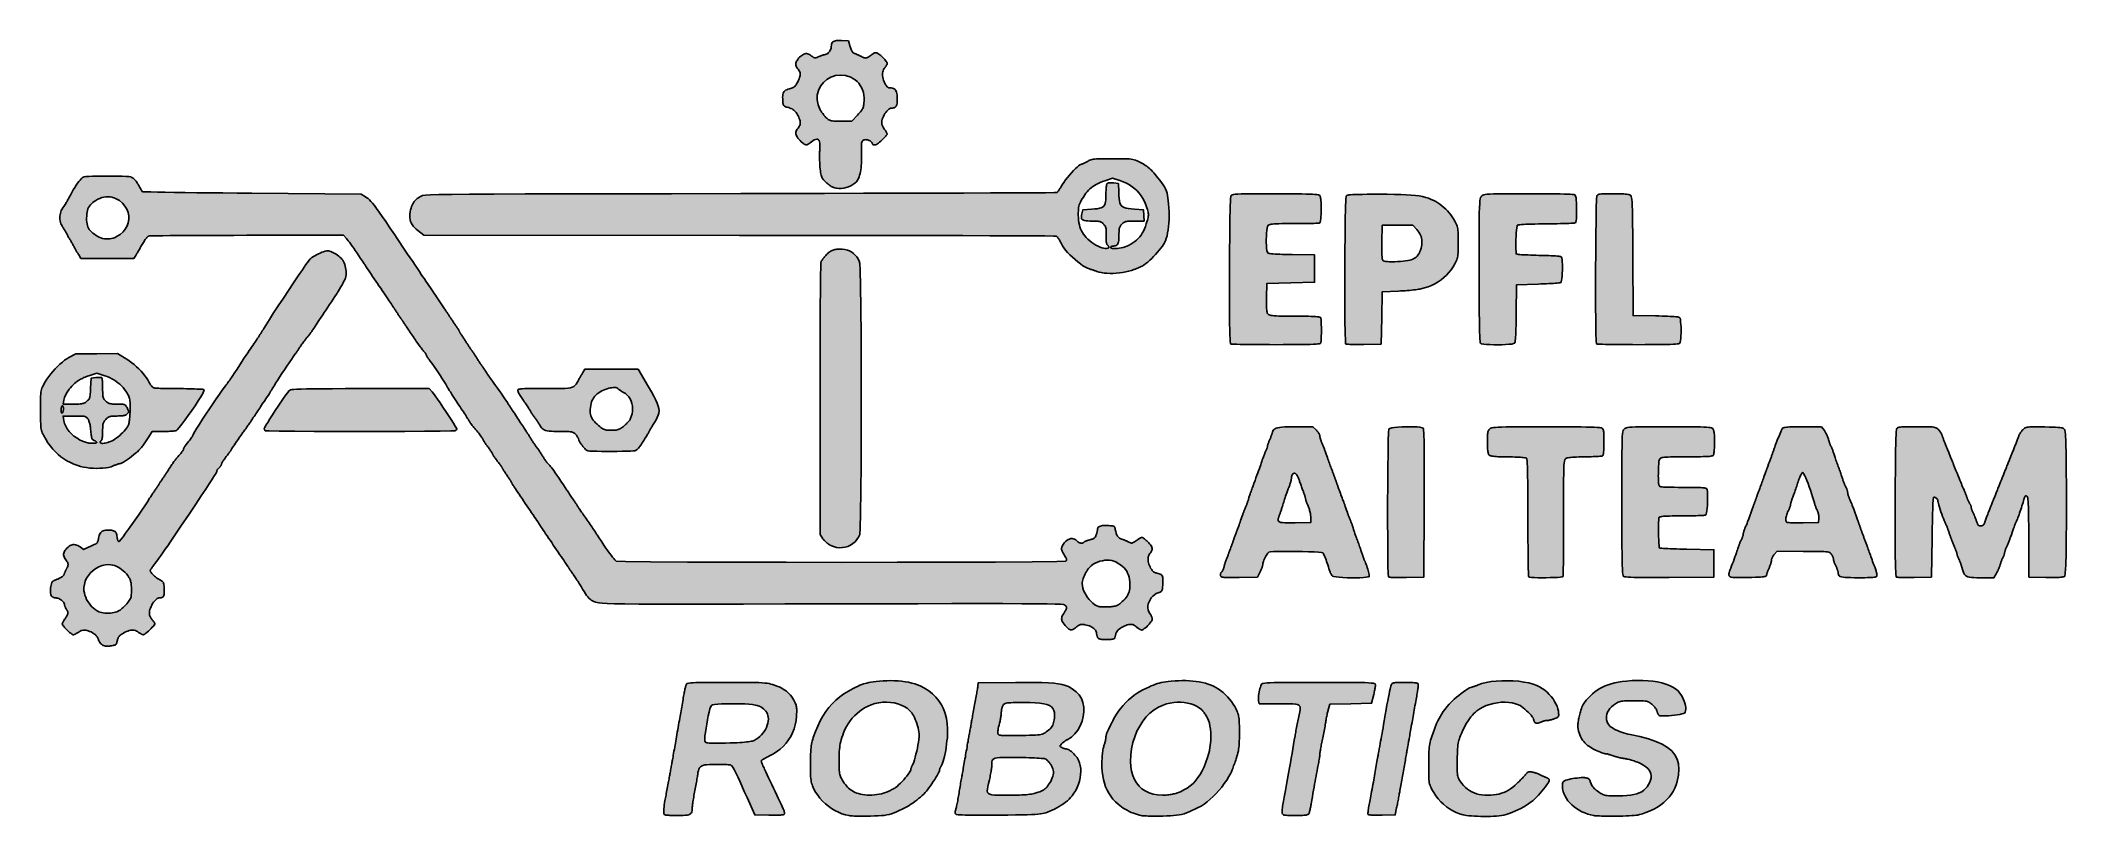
# Model space of a CAD drawing. Header units: millimetres. Extents: x 0.5 to 29.5, y 0.5 to 11.6.
import ezdxf

# ---------------------------------------------------------------- set-up
doc = ezdxf.new("R2010")
doc.units = ezdxf.units.MM
doc.layers.add('LOGO_FILL', color=7, linetype='Continuous')
doc.layers.add('LOGO_OUTLINE', color=7, linetype='Continuous')

msp = doc.modelspace()

# ---------------------------------------------------------------- hatches: boundary and pattern name
at = {"layer": 'LOGO_FILL'}
h = msp.add_hatch(color=7, dxfattribs=at)
h.paths.add_polyline_path([(12.081, 0.541), (12.03, 0.552), (11.979, 0.569), (11.929, 0.589), (11.879, 0.614), (11.831, 0.643), (11.785, 0.675), (11.742, 0.71), (11.702, 0.748), (11.665, 0.788), (11.632, 0.831), (11.603, 0.875), (11.579, 0.92), (11.568, 0.944), (11.559, 0.965), (11.552, 0.985), (11.545, 1.005), (11.541, 1.025), (11.537, 1.047), (11.534, 1.072), (11.532, 1.101), (11.531, 1.136), (11.531, 1.176), (11.53, 1.224), (11.53, 1.281), (11.531, 1.333), (11.531, 1.378), (11.532, 1.417), (11.533, 1.453), (11.535, 1.484), (11.538, 1.512), (11.541, 1.537), (11.545, 1.561), (11.549, 1.584), (11.555, 1.606), (11.562, 1.63), (11.57, 1.654), (11.6, 1.74), (11.632, 1.819), (11.668, 1.893), (11.706, 1.962), (11.747, 2.026), (11.791, 2.085), (11.839, 2.139), (11.891, 2.19), (11.946, 2.236), (12.006, 2.279), (12.07, 2.318), (12.138, 2.355), (12.175, 2.373), (12.208, 2.388), (12.236, 2.401), (12.262, 2.411), (12.286, 2.42), (12.31, 2.428), (12.335, 2.434), (12.362, 2.439), (12.392, 2.444), (12.427, 2.449), (12.467, 2.454), (12.514, 2.459), (12.567, 2.464), (12.621, 2.467), (12.674, 2.468), (12.727, 2.467), (12.78, 2.464), (12.831, 2.459), (12.881, 2.453), (12.929, 2.444), (12.974, 2.434), (13.017, 2.422), (13.057, 2.409), (13.093, 2.393), (13.159, 2.36), (13.219, 2.321), (13.272, 2.278), (13.32, 2.231), (13.362, 2.179), (13.398, 2.123), (13.428, 2.063), (13.451, 1.998), (13.469, 1.929), (13.481, 1.856), (13.486, 1.779), (13.485, 1.698), (13.483, 1.653), (13.478, 1.607), (13.473, 1.56), (13.467, 1.515), (13.46, 1.47), (13.452, 1.427), (13.443, 1.387), (13.434, 1.35), (13.425, 1.318), (13.415, 1.289), (13.405, 1.266), (13.396, 1.249), (13.392, 1.244), (13.389, 1.239), (13.386, 1.234), (13.383, 1.228), (13.381, 1.223), (13.378, 1.217), (13.376, 1.211), (13.374, 1.206), (13.373, 1.201), (13.372, 1.196), (13.371, 1.192), (13.371, 1.188), (13.369, 1.178), (13.362, 1.162), (13.351, 1.14), (13.337, 1.115), (13.321, 1.087), (13.303, 1.057), (13.283, 1.026), (13.262, 0.995), (13.242, 0.965), (13.221, 0.937), (13.202, 0.911), (13.184, 0.89), (13.167, 0.87), (13.146, 0.849), (13.124, 0.828), (13.099, 0.806), (13.073, 0.784), (13.047, 0.762), (13.019, 0.742), (12.992, 0.721), (12.964, 0.703), (12.937, 0.685), (12.912, 0.67), (12.887, 0.657), (12.84, 0.633), (12.797, 0.612), (12.759, 0.595), (12.723, 0.58), (12.688, 0.568), (12.654, 0.559), (12.618, 0.551), (12.581, 0.545), (12.541, 0.541), (12.496, 0.538), (12.445, 0.536), (12.388, 0.534), (12.356, 0.533), (12.324, 0.533), (12.293, 0.533), (12.262, 0.533), (12.232, 0.533), (12.203, 0.534), (12.176, 0.534), (12.151, 0.535), (12.129, 0.537), (12.11, 0.538), (12.094, 0.539), (12.081, 0.541)])
h.paths.add_polyline_path([(16.252, 0.542), (16.225, 0.548), (16.196, 0.556), (16.167, 0.565), (16.138, 0.576), (16.109, 0.588), (16.079, 0.602), (16.05, 0.617), (16.022, 0.633), (15.995, 0.649), (15.969, 0.667), (15.944, 0.685), (15.921, 0.704), (15.882, 0.74), (15.847, 0.778), (15.815, 0.818), (15.787, 0.86), (15.763, 0.905), (15.742, 0.952), (15.725, 1.002), (15.711, 1.055), (15.701, 1.111), (15.694, 1.17), (15.69, 1.232), (15.69, 1.298), (15.69, 1.325), (15.691, 1.35), (15.693, 1.375), (15.694, 1.399), (15.696, 1.421), (15.699, 1.443), (15.701, 1.463), (15.704, 1.482), (15.708, 1.499), (15.711, 1.515), (15.715, 1.529), (15.719, 1.542), (15.723, 1.552), (15.727, 1.563), (15.73, 1.574), (15.733, 1.585), (15.736, 1.596), (15.739, 1.607), (15.741, 1.617), (15.743, 1.627), (15.744, 1.636), (15.746, 1.644), (15.746, 1.652), (15.747, 1.658), (15.747, 1.664), (15.747, 1.671), (15.748, 1.678), (15.75, 1.685), (15.752, 1.693), (15.754, 1.701), (15.756, 1.709), (15.758, 1.717), (15.761, 1.724), (15.764, 1.732), (15.767, 1.739), (15.77, 1.745), (15.774, 1.752), (15.779, 1.761), (15.784, 1.772), (15.79, 1.784), (15.797, 1.797), (15.804, 1.812), (15.811, 1.827), (15.819, 1.843), (15.827, 1.859), (15.835, 1.876), (15.843, 1.892), (15.851, 1.909), (15.872, 1.949), (15.898, 1.99), (15.927, 2.032), (15.96, 2.073), (15.995, 2.114), (16.032, 2.154), (16.071, 2.192), (16.112, 2.227), (16.152, 2.26), (16.193, 2.289), (16.233, 2.315), (16.273, 2.336), (16.318, 2.357), (16.358, 2.376), (16.393, 2.392), (16.424, 2.405), (16.453, 2.416), (16.481, 2.425), (16.508, 2.432), (16.537, 2.439), (16.567, 2.444), (16.6, 2.449), (16.637, 2.454), (16.68, 2.458), (16.733, 2.463), (16.785, 2.466), (16.837, 2.468), (16.888, 2.468), (16.938, 2.466), (16.986, 2.462), (17.034, 2.456), (17.08, 2.449), (17.125, 2.441), (17.167, 2.43), (17.208, 2.419), (17.247, 2.405), (17.281, 2.391), (17.315, 2.372), (17.35, 2.35), (17.384, 2.325), (17.418, 2.298), (17.451, 2.268), (17.482, 2.236), (17.512, 2.203), (17.539, 2.168), (17.564, 2.133), (17.586, 2.097), (17.604, 2.062), (17.615, 2.039), (17.623, 2.019), (17.631, 2), (17.637, 1.981), (17.641, 1.962), (17.645, 1.941), (17.648, 1.918), (17.65, 1.891), (17.651, 1.86), (17.652, 1.823), (17.652, 1.781), (17.652, 1.731), (17.652, 1.683), (17.652, 1.641), (17.651, 1.604), (17.65, 1.571), (17.648, 1.542), (17.645, 1.515), (17.641, 1.489), (17.637, 1.464), (17.631, 1.439), (17.624, 1.413), (17.615, 1.384), (17.605, 1.352), (17.599, 1.332), (17.592, 1.311), (17.585, 1.29), (17.577, 1.27), (17.57, 1.25), (17.563, 1.231), (17.557, 1.213), (17.55, 1.197), (17.544, 1.182), (17.539, 1.168), (17.534, 1.157), (17.53, 1.149), (17.502, 1.098), (17.471, 1.048), (17.436, 0.998), (17.4, 0.949), (17.36, 0.902), (17.32, 0.856), (17.278, 0.814), (17.235, 0.774), (17.192, 0.738), (17.149, 0.706), (17.107, 0.678), (17.065, 0.655), (17.017, 0.632), (16.973, 0.612), (16.934, 0.595), (16.897, 0.58), (16.862, 0.568), (16.827, 0.559), (16.791, 0.551), (16.753, 0.546), (16.713, 0.541), (16.668, 0.538), (16.618, 0.536), (16.561, 0.534), (16.529, 0.533), (16.497, 0.533), (16.466, 0.533), (16.435, 0.533), (16.405, 0.533), (16.376, 0.534), (16.349, 0.535), (16.324, 0.536), (16.301, 0.537), (16.281, 0.539), (16.265, 0.54), (16.252, 0.542)])
h.paths.add_polyline_path([(20.896, 0.543), (20.845, 0.554), (20.795, 0.568), (20.746, 0.588), (20.698, 0.611), (20.651, 0.638), (20.607, 0.668), (20.565, 0.703), (20.526, 0.74), (20.489, 0.78), (20.456, 0.823), (20.426, 0.869), (20.4, 0.916), (20.389, 0.937), (20.381, 0.956), (20.374, 0.974), (20.368, 0.992), (20.363, 1.012), (20.36, 1.033), (20.358, 1.058), (20.356, 1.088), (20.355, 1.123), (20.354, 1.165), (20.354, 1.214), (20.354, 1.273), (20.354, 1.328), (20.355, 1.376), (20.356, 1.418), (20.357, 1.454), (20.359, 1.486), (20.362, 1.515), (20.366, 1.541), (20.37, 1.566), (20.376, 1.591), (20.382, 1.616), (20.39, 1.642), (20.399, 1.671), (20.417, 1.725), (20.435, 1.773), (20.451, 1.817), (20.468, 1.857), (20.485, 1.894), (20.502, 1.929), (20.521, 1.962), (20.541, 1.995), (20.563, 2.027), (20.588, 2.061), (20.615, 2.095), (20.645, 2.132), (20.665, 2.153), (20.689, 2.177), (20.718, 2.203), (20.75, 2.23), (20.783, 2.257), (20.818, 2.283), (20.851, 2.308), (20.883, 2.33), (20.912, 2.349), (20.937, 2.363), (20.957, 2.372), (20.97, 2.376), (20.973, 2.376), (20.977, 2.377), (20.982, 2.378), (20.988, 2.38), (20.995, 2.382), (21.003, 2.385), (21.011, 2.388), (21.02, 2.392), (21.03, 2.395), (21.04, 2.399), (21.05, 2.404), (21.06, 2.408), (21.113, 2.427), (21.175, 2.442), (21.244, 2.454), (21.319, 2.462), (21.398, 2.466), (21.479, 2.467), (21.56, 2.464), (21.639, 2.458), (21.714, 2.448), (21.784, 2.435), (21.846, 2.418), (21.899, 2.398), (21.937, 2.379), (21.974, 2.356), (22.01, 2.33), (22.043, 2.302), (22.075, 2.272), (22.103, 2.24), (22.129, 2.206), (22.152, 2.172), (22.171, 2.137), (22.187, 2.102), (22.198, 2.066), (22.205, 2.031), (22.208, 2.013), (22.209, 1.998), (22.21, 1.985), (22.21, 1.975), (22.209, 1.966), (22.207, 1.958), (22.203, 1.952), (22.197, 1.947), (22.19, 1.942), (22.181, 1.937), (22.169, 1.932), (22.155, 1.926), (22.146, 1.923), (22.137, 1.919), (22.128, 1.916), (22.118, 1.913), (22.109, 1.91), (22.099, 1.908), (22.09, 1.906), (22.08, 1.904), (22.072, 1.902), (22.064, 1.901), (22.057, 1.901), (22.05, 1.9), (22.044, 1.9), (22.037, 1.9), (22.029, 1.898), (22.021, 1.897), (22.013, 1.895), (22.004, 1.893), (21.995, 1.89), (21.987, 1.887), (21.978, 1.884), (21.97, 1.881), (21.962, 1.878), (21.955, 1.874), (21.942, 1.868), (21.929, 1.864), (21.917, 1.861), (21.906, 1.86), (21.895, 1.861), (21.885, 1.863), (21.877, 1.867), (21.869, 1.872), (21.863, 1.879), (21.859, 1.887), (21.856, 1.896), (21.855, 1.907), (21.852, 1.919), (21.844, 1.935), (21.832, 1.953), (21.816, 1.973), (21.796, 1.995), (21.775, 2.017), (21.752, 2.039), (21.728, 2.06), (21.704, 2.08), (21.68, 2.098), (21.658, 2.112), (21.638, 2.123), (21.595, 2.139), (21.547, 2.151), (21.497, 2.158), (21.444, 2.161), (21.39, 2.159), (21.335, 2.153), (21.281, 2.143), (21.227, 2.129), (21.176, 2.111), (21.127, 2.09), (21.082, 2.065), (21.041, 2.036), (21.02, 2.018), (20.999, 1.998), (20.978, 1.974), (20.957, 1.949), (20.936, 1.921), (20.916, 1.892), (20.896, 1.861), (20.877, 1.828), (20.859, 1.794), (20.841, 1.759), (20.825, 1.723), (20.81, 1.687), (20.801, 1.662), (20.793, 1.639), (20.786, 1.617), (20.78, 1.595), (20.776, 1.573), (20.772, 1.55), (20.769, 1.524), (20.767, 1.496), (20.765, 1.463), (20.764, 1.425), (20.763, 1.382), (20.763, 1.332), (20.762, 1.28), (20.762, 1.236), (20.763, 1.199), (20.763, 1.168), (20.765, 1.142), (20.767, 1.12), (20.77, 1.102), (20.774, 1.087), (20.779, 1.074), (20.785, 1.061), (20.793, 1.048), (20.802, 1.035), (20.826, 1.001), (20.852, 0.971), (20.88, 0.944), (20.908, 0.92), (20.938, 0.899), (20.97, 0.88), (21.003, 0.865), (21.039, 0.853), (21.076, 0.843), (21.115, 0.837), (21.156, 0.833), (21.199, 0.831), (21.24, 0.833), (21.28, 0.836), (21.319, 0.842), (21.356, 0.849), (21.392, 0.86), (21.426, 0.872), (21.46, 0.887), (21.492, 0.905), (21.524, 0.924), (21.555, 0.947), (21.585, 0.971), (21.614, 0.999), (21.627, 1.012), (21.641, 1.025), (21.654, 1.039), (21.667, 1.052), (21.68, 1.065), (21.692, 1.078), (21.703, 1.09), (21.713, 1.101), (21.722, 1.111), (21.73, 1.12), (21.737, 1.128), (21.742, 1.134), (21.748, 1.142), (21.754, 1.149), (21.76, 1.154), (21.766, 1.159), (21.772, 1.162), (21.778, 1.165), (21.785, 1.166), (21.793, 1.167), (21.802, 1.167), (21.811, 1.166), (21.822, 1.165), (21.834, 1.163), (21.843, 1.161), (21.853, 1.158), (21.863, 1.156), (21.873, 1.152), (21.884, 1.149), (21.895, 1.145), (21.906, 1.141), (21.917, 1.137), (21.928, 1.133), (21.938, 1.128), (21.947, 1.124), (21.956, 1.119), (21.964, 1.115), (21.973, 1.111), (21.982, 1.106), (21.991, 1.102), (21.999, 1.098), (22.007, 1.094), (22.015, 1.091), (22.023, 1.088), (22.03, 1.085), (22.036, 1.082), (22.042, 1.08), (22.046, 1.079), (22.05, 1.077), (22.054, 1.076), (22.058, 1.073), (22.061, 1.071), (22.064, 1.068), (22.067, 1.065), (22.07, 1.062), (22.072, 1.059), (22.073, 1.056), (22.075, 1.052), (22.076, 1.049), (22.076, 1.045), (22.073, 1.034), (22.065, 1.019), (22.053, 0.999), (22.036, 0.975), (22.017, 0.949), (21.995, 0.921), (21.971, 0.892), (21.945, 0.862), (21.92, 0.833), (21.894, 0.806), (21.869, 0.781), (21.845, 0.759), (21.817, 0.736), (21.785, 0.712), (21.749, 0.689), (21.711, 0.666), (21.67, 0.644), (21.628, 0.623), (21.585, 0.604), (21.543, 0.586), (21.502, 0.571), (21.462, 0.558), (21.426, 0.548), (21.392, 0.542), (21.359, 0.538), (21.321, 0.535), (21.279, 0.532), (21.235, 0.53), (21.19, 0.529), (21.143, 0.529), (21.097, 0.529), (21.051, 0.531), (21.007, 0.533), (20.966, 0.536), (20.929, 0.539), (20.896, 0.543)])
h.paths.add_polyline_path([(22.712, 0.542), (22.668, 0.551), (22.624, 0.564), (22.581, 0.579), (22.541, 0.597), (22.501, 0.618), (22.464, 0.641), (22.43, 0.666), (22.397, 0.693), (22.368, 0.722), (22.342, 0.753), (22.319, 0.785), (22.3, 0.818), (22.291, 0.84), (22.282, 0.861), (22.276, 0.883), (22.27, 0.905), (22.266, 0.926), (22.264, 0.946), (22.263, 0.965), (22.264, 0.983), (22.266, 0.998), (22.271, 1.012), (22.276, 1.023), (22.284, 1.031), (22.294, 1.038), (22.311, 1.045), (22.332, 1.051), (22.356, 1.058), (22.383, 1.064), (22.412, 1.069), (22.442, 1.074), (22.473, 1.078), (22.502, 1.081), (22.53, 1.083), (22.555, 1.084), (22.576, 1.083), (22.59, 1.082), (22.602, 1.08), (22.612, 1.078), (22.621, 1.076), (22.629, 1.073), (22.635, 1.069), (22.641, 1.065), (22.646, 1.059), (22.65, 1.053), (22.654, 1.045), (22.658, 1.036), (22.661, 1.025), (22.667, 1.008), (22.673, 0.993), (22.68, 0.979), (22.688, 0.966), (22.696, 0.953), (22.706, 0.941), (22.717, 0.929), (22.729, 0.917), (22.744, 0.905), (22.759, 0.893), (22.777, 0.881), (22.797, 0.867), (22.812, 0.858), (22.826, 0.85), (22.839, 0.843), (22.853, 0.837), (22.868, 0.833), (22.884, 0.83), (22.903, 0.827), (22.925, 0.825), (22.951, 0.824), (22.982, 0.823), (23.018, 0.823), (23.06, 0.823), (23.125, 0.824), (23.183, 0.827), (23.235, 0.833), (23.282, 0.841), (23.324, 0.852), (23.361, 0.866), (23.395, 0.883), (23.424, 0.903), (23.45, 0.926), (23.472, 0.953), (23.492, 0.984), (23.51, 1.018), (23.521, 1.049), (23.528, 1.08), (23.529, 1.109), (23.524, 1.137), (23.515, 1.164), (23.5, 1.189), (23.48, 1.214), (23.455, 1.237), (23.424, 1.258), (23.389, 1.279), (23.348, 1.298), (23.302, 1.315), (23.285, 1.321), (23.268, 1.326), (23.251, 1.332), (23.235, 1.336), (23.219, 1.341), (23.204, 1.345), (23.189, 1.349), (23.176, 1.352), (23.165, 1.354), (23.154, 1.356), (23.146, 1.357), (23.139, 1.357), (23.133, 1.358), (23.125, 1.359), (23.116, 1.36), (23.106, 1.362), (23.094, 1.365), (23.082, 1.367), (23.069, 1.371), (23.056, 1.374), (23.042, 1.378), (23.028, 1.382), (23.014, 1.387), (23.001, 1.391), (22.987, 1.396), (22.973, 1.4), (22.96, 1.405), (22.947, 1.408), (22.934, 1.412), (22.922, 1.415), (22.911, 1.418), (22.901, 1.421), (22.892, 1.423), (22.884, 1.424), (22.877, 1.425), (22.872, 1.425), (22.86, 1.427), (22.845, 1.431), (22.826, 1.437), (22.805, 1.445), (22.782, 1.454), (22.758, 1.465), (22.734, 1.477), (22.709, 1.49), (22.685, 1.504), (22.662, 1.517), (22.64, 1.531), (22.621, 1.544), (22.602, 1.56), (22.584, 1.578), (22.567, 1.598), (22.551, 1.62), (22.537, 1.644), (22.523, 1.669), (22.512, 1.695), (22.502, 1.721), (22.494, 1.748), (22.488, 1.774), (22.484, 1.8), (22.483, 1.825), (22.483, 1.837), (22.484, 1.85), (22.486, 1.865), (22.488, 1.881), (22.491, 1.898), (22.494, 1.916), (22.497, 1.934), (22.501, 1.952), (22.505, 1.971), (22.51, 1.989), (22.515, 2.007), (22.519, 2.024), (22.527, 2.048), (22.535, 2.07), (22.542, 2.09), (22.55, 2.108), (22.558, 2.125), (22.568, 2.141), (22.578, 2.157), (22.591, 2.173), (22.604, 2.189), (22.62, 2.207), (22.639, 2.226), (22.659, 2.247), (22.693, 2.278), (22.726, 2.307), (22.761, 2.332), (22.796, 2.355), (22.834, 2.375), (22.873, 2.393), (22.915, 2.409), (22.96, 2.423), (23.009, 2.435), (23.061, 2.445), (23.117, 2.454), (23.177, 2.461), (23.258, 2.468), (23.337, 2.471), (23.413, 2.471), (23.486, 2.467), (23.556, 2.46), (23.622, 2.449), (23.684, 2.435), (23.741, 2.418), (23.793, 2.398), (23.839, 2.375), (23.879, 2.349), (23.913, 2.32), (23.934, 2.296), (23.954, 2.269), (23.972, 2.239), (23.988, 2.208), (24.001, 2.177), (24.011, 2.145), (24.019, 2.115), (24.024, 2.086), (24.025, 2.06), (24.022, 2.037), (24.016, 2.019), (24.005, 2.005), (23.992, 1.999), (23.97, 1.992), (23.939, 1.986), (23.903, 1.981), (23.864, 1.975), (23.822, 1.971), (23.78, 1.967), (23.741, 1.965), (23.706, 1.964), (23.676, 1.964), (23.655, 1.966), (23.643, 1.97), (23.64, 1.973), (23.638, 1.976), (23.635, 1.98), (23.632, 1.985), (23.629, 1.99), (23.626, 1.995), (23.624, 2.001), (23.621, 2.007), (23.619, 2.013), (23.617, 2.02), (23.615, 2.026), (23.613, 2.032), (23.611, 2.039), (23.608, 2.046), (23.604, 2.054), (23.599, 2.063), (23.593, 2.071), (23.587, 2.08), (23.58, 2.089), (23.573, 2.098), (23.565, 2.106), (23.557, 2.114), (23.549, 2.122), (23.54, 2.13), (23.526, 2.141), (23.513, 2.151), (23.501, 2.159), (23.489, 2.165), (23.476, 2.17), (23.461, 2.174), (23.443, 2.176), (23.421, 2.178), (23.395, 2.179), (23.364, 2.18), (23.326, 2.18), (23.282, 2.18), (23.241, 2.18), (23.205, 2.18), (23.174, 2.179), (23.148, 2.178), (23.126, 2.176), (23.106, 2.173), (23.09, 2.17), (23.075, 2.166), (23.061, 2.161), (23.047, 2.155), (23.034, 2.148), (23.02, 2.139), (22.99, 2.119), (22.964, 2.096), (22.942, 2.071), (22.924, 2.045), (22.909, 2.018), (22.899, 1.99), (22.893, 1.962), (22.891, 1.933), (22.894, 1.906), (22.901, 1.879), (22.913, 1.854), (22.929, 1.83), (22.941, 1.817), (22.957, 1.804), (22.976, 1.792), (22.998, 1.779), (23.022, 1.766), (23.048, 1.754), (23.077, 1.742), (23.106, 1.731), (23.137, 1.721), (23.167, 1.712), (23.199, 1.704), (23.23, 1.698), (23.368, 1.669), (23.49, 1.637), (23.596, 1.601), (23.687, 1.56), (23.762, 1.515), (23.823, 1.465), (23.869, 1.408), (23.902, 1.346), (23.921, 1.278), (23.927, 1.202), (23.92, 1.119), (23.901, 1.029), (23.886, 0.979), (23.867, 0.931), (23.844, 0.886), (23.817, 0.843), (23.786, 0.803), (23.751, 0.765), (23.712, 0.729), (23.669, 0.696), (23.621, 0.664), (23.57, 0.635), (23.515, 0.609), (23.455, 0.584), (23.43, 0.575), (23.407, 0.567), (23.385, 0.56), (23.363, 0.555), (23.339, 0.55), (23.314, 0.546), (23.286, 0.543), (23.253, 0.541), (23.217, 0.539), (23.174, 0.537), (23.125, 0.535), (23.068, 0.534), (23.031, 0.533), (22.993, 0.533), (22.956, 0.533), (22.92, 0.533), (22.885, 0.533), (22.852, 0.534), (22.821, 0.535), (22.792, 0.536), (22.766, 0.537), (22.744, 0.539), (22.726, 0.54), (22.712, 0.542)])
h.paths.add_polyline_path([(9.446, 0.554), (9.441, 0.561), (9.438, 0.571), (9.436, 0.584), (9.435, 0.6), (9.435, 0.619), (9.436, 0.641), (9.439, 0.666), (9.442, 0.695), (9.447, 0.726), (9.452, 0.759), (9.459, 0.796), (9.467, 0.835), (9.471, 0.858), (9.476, 0.881), (9.481, 0.905), (9.485, 0.93), (9.49, 0.954), (9.495, 0.979), (9.499, 1.003), (9.503, 1.026), (9.507, 1.048), (9.511, 1.068), (9.514, 1.087), (9.517, 1.103), (9.52, 1.119), (9.523, 1.136), (9.526, 1.153), (9.529, 1.171), (9.532, 1.19), (9.535, 1.208), (9.539, 1.227), (9.542, 1.244), (9.545, 1.262), (9.548, 1.278), (9.551, 1.293), (9.553, 1.307), (9.556, 1.321), (9.559, 1.339), (9.563, 1.359), (9.567, 1.381), (9.571, 1.406), (9.576, 1.432), (9.581, 1.46), (9.586, 1.488), (9.591, 1.517), (9.596, 1.546), (9.601, 1.575), (9.606, 1.604), (9.611, 1.633), (9.616, 1.664), (9.622, 1.697), (9.628, 1.73), (9.634, 1.765), (9.64, 1.8), (9.646, 1.834), (9.652, 1.868), (9.658, 1.9), (9.663, 1.931), (9.668, 1.959), (9.673, 1.985), (9.677, 2.01), (9.682, 2.037), (9.687, 2.064), (9.692, 2.091), (9.696, 2.119), (9.701, 2.146), (9.706, 2.173), (9.71, 2.198), (9.714, 2.222), (9.718, 2.244), (9.722, 2.265), (9.725, 2.282), (9.727, 2.298), (9.73, 2.314), (9.734, 2.33), (9.737, 2.345), (9.74, 2.359), (9.743, 2.372), (9.747, 2.384), (9.75, 2.395), (9.753, 2.405), (9.756, 2.412), (9.759, 2.418), (9.761, 2.422), (9.767, 2.426), (9.779, 2.429), (9.797, 2.432), (9.821, 2.435), (9.854, 2.437), (9.894, 2.439), (9.943, 2.44), (10.002, 2.441), (10.07, 2.442), (10.149, 2.443), (10.239, 2.443), (10.34, 2.443), (10.466, 2.443), (10.572, 2.443), (10.66, 2.442), (10.733, 2.441), (10.793, 2.44), (10.841, 2.437), (10.88, 2.434), (10.913, 2.43), (10.94, 2.425), (10.965, 2.419), (10.989, 2.412), (11.015, 2.403), (11.05, 2.39), (11.082, 2.377), (11.111, 2.363), (11.138, 2.348), (11.163, 2.333), (11.186, 2.316), (11.207, 2.298), (11.226, 2.28), (11.244, 2.259), (11.261, 2.237), (11.277, 2.213), (11.292, 2.187), (11.302, 2.168), (11.31, 2.152), (11.317, 2.136), (11.323, 2.122), (11.327, 2.107), (11.33, 2.093), (11.332, 2.077), (11.334, 2.059), (11.334, 2.04), (11.333, 2.018), (11.332, 1.992), (11.331, 1.962), (11.324, 1.9), (11.312, 1.839), (11.296, 1.781), (11.274, 1.725), (11.247, 1.672), (11.216, 1.622), (11.18, 1.574), (11.14, 1.53), (11.095, 1.489), (11.046, 1.452), (10.993, 1.419), (10.936, 1.389), (10.922, 1.382), (10.907, 1.375), (10.894, 1.368), (10.881, 1.361), (10.869, 1.354), (10.858, 1.348), (10.849, 1.342), (10.841, 1.336), (10.835, 1.331), (10.83, 1.327), (10.827, 1.324), (10.826, 1.321), (10.826, 1.317), (10.828, 1.312), (10.831, 1.304), (10.835, 1.294), (10.84, 1.282), (10.845, 1.269), (10.851, 1.254), (10.858, 1.238), (10.866, 1.221), (10.874, 1.203), (10.883, 1.185), (10.892, 1.166), (10.911, 1.125), (10.932, 1.081), (10.954, 1.034), (10.977, 0.985), (11.001, 0.934), (11.025, 0.884), (11.048, 0.835), (11.07, 0.788), (11.091, 0.744), (11.11, 0.704), (11.126, 0.669), (11.14, 0.64), (11.144, 0.629), (11.148, 0.62), (11.152, 0.611), (11.154, 0.602), (11.156, 0.594), (11.158, 0.587), (11.159, 0.581), (11.159, 0.575), (11.159, 0.57), (11.158, 0.565), (11.156, 0.561), (11.153, 0.558), (11.149, 0.556), (11.142, 0.554), (11.132, 0.552), (11.118, 0.551), (11.102, 0.549), (11.084, 0.548), (11.063, 0.547), (11.041, 0.546), (11.017, 0.546), (10.991, 0.546), (10.964, 0.546), (10.935, 0.547), (10.733, 0.551), (10.625, 0.798), (10.585, 0.887), (10.55, 0.965), (10.521, 1.031), (10.495, 1.087), (10.473, 1.133), (10.455, 1.17), (10.44, 1.2), (10.427, 1.223), (10.416, 1.239), (10.407, 1.251), (10.399, 1.258), (10.392, 1.262), (10.386, 1.264), (10.378, 1.265), (10.367, 1.266), (10.353, 1.268), (10.337, 1.269), (10.318, 1.27), (10.298, 1.27), (10.277, 1.271), (10.254, 1.272), (10.23, 1.272), (10.205, 1.273), (10.18, 1.273), (10.129, 1.272), (10.086, 1.271), (10.049, 1.268), (10.019, 1.264), (9.994, 1.257), (9.974, 1.249), (9.958, 1.237), (9.945, 1.222), (9.936, 1.204), (9.929, 1.182), (9.923, 1.156), (9.919, 1.125), (9.917, 1.113), (9.915, 1.098), (9.912, 1.08), (9.909, 1.061), (9.906, 1.04), (9.902, 1.018), (9.898, 0.994), (9.893, 0.971), (9.889, 0.946), (9.884, 0.922), (9.88, 0.898), (9.875, 0.874), (9.87, 0.85), (9.866, 0.827), (9.862, 0.804), (9.858, 0.782), (9.854, 0.76), (9.851, 0.74), (9.848, 0.721), (9.846, 0.704), (9.844, 0.688), (9.843, 0.675), (9.842, 0.664), (9.841, 0.656), (9.841, 0.632), (9.839, 0.612), (9.836, 0.595), (9.83, 0.581), (9.821, 0.57), (9.809, 0.561), (9.792, 0.554), (9.772, 0.549), (9.746, 0.546), (9.714, 0.544), (9.676, 0.543), (9.632, 0.543), (9.608, 0.543), (9.585, 0.543), (9.563, 0.544), (9.542, 0.545), (9.523, 0.545), (9.505, 0.546), (9.489, 0.547), (9.475, 0.549), (9.464, 0.55), (9.455, 0.551), (9.449, 0.553), (9.446, 0.554)])
h.paths.add_polyline_path([(13.61, 0.558), (13.605, 0.562), (13.601, 0.565), (13.598, 0.569), (13.596, 0.573), (13.594, 0.578), (13.594, 0.584), (13.594, 0.59), (13.595, 0.597), (13.596, 0.606), (13.599, 0.616), (13.602, 0.627), (13.606, 0.639), (13.609, 0.65), (13.612, 0.662), (13.615, 0.677), (13.619, 0.694), (13.623, 0.713), (13.627, 0.732), (13.631, 0.753), (13.635, 0.775), (13.639, 0.798), (13.643, 0.82), (13.647, 0.843), (13.651, 0.865), (13.654, 0.888), (13.658, 0.911), (13.662, 0.935), (13.666, 0.959), (13.67, 0.983), (13.673, 1.007), (13.677, 1.029), (13.681, 1.051), (13.684, 1.071), (13.688, 1.089), (13.691, 1.106), (13.693, 1.12), (13.696, 1.134), (13.699, 1.152), (13.703, 1.172), (13.707, 1.194), (13.711, 1.218), (13.716, 1.243), (13.72, 1.27), (13.725, 1.297), (13.73, 1.325), (13.735, 1.353), (13.74, 1.381), (13.744, 1.408), (13.749, 1.436), (13.754, 1.463), (13.759, 1.492), (13.764, 1.519), (13.768, 1.547), (13.773, 1.574), (13.778, 1.599), (13.782, 1.623), (13.786, 1.645), (13.789, 1.665), (13.792, 1.682), (13.795, 1.697), (13.798, 1.71), (13.8, 1.725), (13.803, 1.741), (13.806, 1.758), (13.809, 1.775), (13.813, 1.793), (13.816, 1.81), (13.819, 1.828), (13.822, 1.845), (13.825, 1.862), (13.828, 1.877), (13.83, 1.892), (13.833, 1.907), (13.836, 1.925), (13.84, 1.946), (13.844, 1.968), (13.848, 1.991), (13.853, 2.016), (13.857, 2.042), (13.862, 2.068), (13.867, 2.095), (13.872, 2.121), (13.876, 2.147), (13.881, 2.172), (13.886, 2.196), (13.89, 2.221), (13.894, 2.244), (13.898, 2.268), (13.902, 2.29), (13.906, 2.31), (13.909, 2.329), (13.912, 2.347), (13.914, 2.362), (13.916, 2.375), (13.917, 2.385), (13.918, 2.393), (13.923, 2.435), (14.457, 2.44), (14.602, 2.44), (14.727, 2.44), (14.834, 2.439), (14.925, 2.435), (15.002, 2.43), (15.067, 2.422), (15.122, 2.412), (15.169, 2.399), (15.211, 2.382), (15.249, 2.362), (15.285, 2.338), (15.322, 2.31), (15.365, 2.266), (15.397, 2.214), (15.419, 2.155), (15.43, 2.091), (15.432, 2.024), (15.424, 1.956), (15.407, 1.889), (15.381, 1.824), (15.347, 1.763), (15.304, 1.709), (15.253, 1.662), (15.195, 1.625), (15.188, 1.621), (15.18, 1.616), (15.173, 1.612), (15.165, 1.607), (15.158, 1.602), (15.15, 1.596), (15.143, 1.591), (15.136, 1.585), (15.129, 1.58), (15.123, 1.574), (15.118, 1.569), (15.113, 1.564), (15.106, 1.556), (15.101, 1.55), (15.096, 1.544), (15.093, 1.54), (15.091, 1.536), (15.091, 1.532), (15.092, 1.529), (15.094, 1.526), (15.097, 1.523), (15.102, 1.519), (15.109, 1.516), (15.116, 1.512), (15.121, 1.509), (15.126, 1.507), (15.132, 1.504), (15.138, 1.502), (15.144, 1.5), (15.149, 1.498), (15.155, 1.497), (15.161, 1.495), (15.167, 1.494), (15.172, 1.493), (15.177, 1.493), (15.181, 1.493), (15.193, 1.491), (15.207, 1.485), (15.222, 1.478), (15.238, 1.467), (15.255, 1.454), (15.271, 1.44), (15.288, 1.424), (15.304, 1.406), (15.319, 1.388), (15.334, 1.369), (15.346, 1.35), (15.357, 1.331), (15.371, 1.296), (15.381, 1.258), (15.387, 1.216), (15.389, 1.173), (15.386, 1.127), (15.379, 1.081), (15.369, 1.035), (15.355, 0.989), (15.337, 0.944), (15.316, 0.901), (15.291, 0.86), (15.264, 0.823), (15.243, 0.799), (15.221, 0.776), (15.196, 0.754), (15.169, 0.732), (15.14, 0.71), (15.11, 0.689), (15.079, 0.67), (15.047, 0.651), (15.013, 0.634), (14.98, 0.618), (14.946, 0.603), (14.912, 0.591), (14.888, 0.583), (14.864, 0.576), (14.839, 0.57), (14.81, 0.565), (14.776, 0.562), (14.734, 0.558), (14.683, 0.556), (14.621, 0.554), (14.545, 0.552), (14.454, 0.551), (14.346, 0.549), (14.219, 0.548), (14.135, 0.547), (14.054, 0.547), (13.979, 0.547), (13.91, 0.547), (13.846, 0.548), (13.79, 0.548), (13.739, 0.549), (13.697, 0.551), (13.662, 0.552), (13.636, 0.554), (13.618, 0.556), (13.61, 0.558)])
h.paths.add_polyline_path([(18.263, 0.571), (18.262, 0.577), (18.261, 0.586), (18.262, 0.598), (18.263, 0.614), (18.264, 0.631), (18.266, 0.652), (18.269, 0.674), (18.273, 0.698), (18.276, 0.723), (18.281, 0.749), (18.285, 0.777), (18.29, 0.805), (18.308, 0.898), (18.324, 0.985), (18.339, 1.068), (18.353, 1.147), (18.367, 1.222), (18.38, 1.294), (18.392, 1.363), (18.404, 1.429), (18.415, 1.493), (18.426, 1.556), (18.436, 1.618), (18.446, 1.68), (18.449, 1.696), (18.452, 1.714), (18.456, 1.734), (18.46, 1.755), (18.464, 1.777), (18.468, 1.799), (18.473, 1.822), (18.477, 1.846), (18.482, 1.868), (18.486, 1.891), (18.491, 1.912), (18.495, 1.932), (18.506, 1.982), (18.514, 2.023), (18.519, 2.057), (18.52, 2.083), (18.514, 2.103), (18.502, 2.117), (18.482, 2.127), (18.453, 2.133), (18.413, 2.137), (18.362, 2.138), (18.299, 2.138), (18.222, 2.138), (17.936, 2.138), (17.926, 2.179), (17.924, 2.194), (17.923, 2.212), (17.924, 2.233), (17.926, 2.256), (17.93, 2.281), (17.934, 2.306), (17.939, 2.331), (17.945, 2.354), (17.952, 2.376), (17.958, 2.395), (17.965, 2.41), (17.972, 2.421), (17.979, 2.425), (17.993, 2.429), (18.016, 2.432), (18.048, 2.435), (18.091, 2.437), (18.146, 2.439), (18.213, 2.44), (18.295, 2.442), (18.392, 2.442), (18.506, 2.443), (18.637, 2.443), (18.787, 2.443), (18.947, 2.443), (19.085, 2.443), (19.202, 2.443), (19.3, 2.442), (19.38, 2.441), (19.444, 2.439), (19.495, 2.437), (19.533, 2.434), (19.56, 2.431), (19.577, 2.428), (19.588, 2.423), (19.592, 2.418), (19.593, 2.414), (19.594, 2.407), (19.593, 2.399), (19.593, 2.389), (19.591, 2.377), (19.59, 2.364), (19.587, 2.35), (19.585, 2.335), (19.582, 2.32), (19.578, 2.303), (19.574, 2.287), (19.57, 2.27), (19.539, 2.146), (19.242, 2.138), (18.945, 2.13), (18.923, 2.063), (18.92, 2.053), (18.917, 2.041), (18.913, 2.027), (18.91, 2.013), (18.906, 1.997), (18.903, 1.98), (18.899, 1.963), (18.896, 1.946), (18.892, 1.928), (18.889, 1.91), (18.886, 1.893), (18.884, 1.876), (18.881, 1.859), (18.878, 1.839), (18.874, 1.818), (18.87, 1.796), (18.866, 1.772), (18.861, 1.748), (18.857, 1.724), (18.852, 1.7), (18.847, 1.676), (18.842, 1.652), (18.838, 1.63), (18.833, 1.609), (18.829, 1.589), (18.825, 1.568), (18.821, 1.548), (18.817, 1.529), (18.814, 1.51), (18.81, 1.492), (18.808, 1.476), (18.805, 1.46), (18.803, 1.447), (18.802, 1.435), (18.801, 1.426), (18.801, 1.418), (18.801, 1.411), (18.8, 1.401), (18.798, 1.389), (18.796, 1.375), (18.794, 1.359), (18.791, 1.342), (18.788, 1.323), (18.785, 1.303), (18.781, 1.282), (18.777, 1.261), (18.773, 1.24), (18.769, 1.218), (18.761, 1.179), (18.753, 1.142), (18.746, 1.104), (18.739, 1.066), (18.732, 1.028), (18.725, 0.989), (18.717, 0.948), (18.71, 0.905), (18.702, 0.859), (18.694, 0.811), (18.685, 0.76), (18.676, 0.704), (18.673, 0.688), (18.67, 0.672), (18.667, 0.656), (18.664, 0.641), (18.661, 0.627), (18.658, 0.614), (18.655, 0.602), (18.653, 0.591), (18.65, 0.582), (18.647, 0.574), (18.645, 0.568), (18.643, 0.564), (18.64, 0.561), (18.634, 0.558), (18.626, 0.555), (18.617, 0.552), (18.604, 0.55), (18.59, 0.548), (18.573, 0.546), (18.554, 0.545), (18.532, 0.544), (18.508, 0.544), (18.481, 0.543), (18.452, 0.543), (18.416, 0.543), (18.386, 0.543), (18.36, 0.544), (18.338, 0.545), (18.319, 0.546), (18.304, 0.548), (18.292, 0.55), (18.283, 0.553), (18.275, 0.557), (18.27, 0.561), (18.266, 0.566), (18.263, 0.571)])
h.paths.add_polyline_path([(19.489, 0.559), (19.487, 0.563), (19.487, 0.57), (19.487, 0.579), (19.488, 0.591), (19.489, 0.605), (19.491, 0.62), (19.493, 0.638), (19.496, 0.656), (19.499, 0.677), (19.503, 0.698), (19.507, 0.72), (19.512, 0.742), (19.517, 0.767), (19.522, 0.793), (19.528, 0.823), (19.533, 0.854), (19.54, 0.886), (19.546, 0.919), (19.552, 0.953), (19.558, 0.986), (19.564, 1.019), (19.57, 1.052), (19.575, 1.082), (19.58, 1.111), (19.585, 1.14), (19.59, 1.169), (19.595, 1.199), (19.6, 1.228), (19.605, 1.257), (19.61, 1.285), (19.615, 1.312), (19.62, 1.338), (19.624, 1.361), (19.628, 1.383), (19.631, 1.401), (19.634, 1.417), (19.642, 1.458), (19.649, 1.496), (19.655, 1.533), (19.662, 1.569), (19.668, 1.604), (19.675, 1.639), (19.681, 1.675), (19.688, 1.712), (19.695, 1.752), (19.702, 1.795), (19.71, 1.841), (19.719, 1.892), (19.734, 1.978), (19.747, 2.054), (19.759, 2.122), (19.77, 2.181), (19.779, 2.233), (19.788, 2.277), (19.796, 2.315), (19.802, 2.345), (19.808, 2.37), (19.813, 2.39), (19.818, 2.404), (19.822, 2.414), (19.826, 2.42), (19.83, 2.425), (19.836, 2.429), (19.844, 2.433), (19.854, 2.436), (19.866, 2.438), (19.881, 2.44), (19.9, 2.441), (19.922, 2.442), (19.948, 2.443), (19.978, 2.443), (20.014, 2.443), (20.04, 2.443), (20.065, 2.443), (20.088, 2.442), (20.109, 2.441), (20.128, 2.44), (20.146, 2.438), (20.161, 2.437), (20.174, 2.435), (20.185, 2.433), (20.193, 2.43), (20.199, 2.428), (20.202, 2.425), (20.203, 2.421), (20.204, 2.415), (20.204, 2.407), (20.204, 2.397), (20.203, 2.385), (20.202, 2.371), (20.2, 2.357), (20.199, 2.34), (20.196, 2.323), (20.193, 2.306), (20.19, 2.287), (20.187, 2.268), (20.183, 2.248), (20.179, 2.224), (20.174, 2.198), (20.169, 2.17), (20.164, 2.141), (20.158, 2.11), (20.153, 2.079), (20.147, 2.047), (20.142, 2.016), (20.136, 1.985), (20.131, 1.955), (20.126, 1.926), (20.121, 1.898), (20.116, 1.869), (20.111, 1.839), (20.106, 1.811), (20.101, 1.782), (20.096, 1.755), (20.092, 1.728), (20.087, 1.704), (20.083, 1.681), (20.079, 1.661), (20.076, 1.643), (20.074, 1.629), (20.071, 1.615), (20.068, 1.601), (20.066, 1.585), (20.062, 1.568), (20.059, 1.551), (20.056, 1.533), (20.053, 1.515), (20.05, 1.498), (20.047, 1.481), (20.044, 1.464), (20.041, 1.448), (20.038, 1.434), (20.036, 1.418), (20.033, 1.4), (20.029, 1.38), (20.025, 1.358), (20.021, 1.334), (20.016, 1.31), (20.012, 1.284), (20.007, 1.258), (20.002, 1.231), (19.998, 1.205), (19.993, 1.179), (19.989, 1.154), (19.984, 1.129), (19.98, 1.103), (19.975, 1.076), (19.97, 1.049), (19.965, 1.022), (19.96, 0.996), (19.956, 0.97), (19.951, 0.945), (19.947, 0.922), (19.943, 0.901), (19.94, 0.882), (19.937, 0.865), (19.934, 0.85), (19.931, 0.832), (19.928, 0.815), (19.924, 0.796), (19.921, 0.777), (19.917, 0.758), (19.914, 0.738), (19.91, 0.72), (19.907, 0.702), (19.903, 0.684), (19.9, 0.668), (19.897, 0.653), (19.877, 0.551), (19.688, 0.547), (19.66, 0.546), (19.633, 0.546), (19.609, 0.546), (19.586, 0.546), (19.566, 0.547), (19.547, 0.548), (19.531, 0.549), (19.517, 0.551), (19.506, 0.552), (19.498, 0.554), (19.492, 0.557), (19.489, 0.559)])
h.paths.add_polyline_path([(12.572, 0.861), (12.586, 0.865), (12.6, 0.87), (12.615, 0.876), (12.63, 0.883), (12.646, 0.89), (12.661, 0.897), (12.677, 0.904), (12.692, 0.912), (12.706, 0.92), (12.72, 0.928), (12.732, 0.935), (12.743, 0.943), (12.765, 0.959), (12.788, 0.979), (12.812, 1.002), (12.836, 1.026), (12.86, 1.053), (12.883, 1.079), (12.905, 1.106), (12.924, 1.131), (12.94, 1.154), (12.952, 1.175), (12.96, 1.192), (12.963, 1.205), (12.963, 1.209), (12.964, 1.213), (12.965, 1.218), (12.967, 1.223), (12.969, 1.228), (12.971, 1.234), (12.973, 1.239), (12.976, 1.245), (12.979, 1.251), (12.982, 1.256), (12.985, 1.261), (12.988, 1.266), (12.996, 1.281), (13.005, 1.305), (13.015, 1.337), (13.025, 1.374), (13.035, 1.416), (13.046, 1.46), (13.055, 1.505), (13.064, 1.549), (13.072, 1.591), (13.077, 1.629), (13.081, 1.661), (13.083, 1.686), (13.081, 1.71), (13.078, 1.736), (13.073, 1.765), (13.066, 1.795), (13.058, 1.825), (13.048, 1.856), (13.038, 1.886), (13.026, 1.915), (13.014, 1.942), (13.001, 1.968), (12.988, 1.99), (12.975, 2.009), (12.944, 2.043), (12.908, 2.073), (12.867, 2.099), (12.822, 2.12), (12.774, 2.138), (12.723, 2.15), (12.67, 2.158), (12.615, 2.161), (12.56, 2.159), (12.504, 2.152), (12.449, 2.14), (12.394, 2.123), (12.352, 2.105), (12.311, 2.084), (12.271, 2.059), (12.232, 2.031), (12.195, 2), (12.159, 1.966), (12.126, 1.93), (12.096, 1.892), (12.068, 1.852), (12.043, 1.811), (12.021, 1.768), (12.003, 1.725), (11.99, 1.688), (11.979, 1.655), (11.969, 1.625), (11.961, 1.597), (11.955, 1.57), (11.95, 1.544), (11.946, 1.516), (11.943, 1.486), (11.941, 1.454), (11.94, 1.418), (11.939, 1.378), (11.938, 1.332), (11.938, 1.288), (11.938, 1.25), (11.939, 1.218), (11.94, 1.19), (11.942, 1.167), (11.944, 1.147), (11.947, 1.13), (11.952, 1.114), (11.957, 1.099), (11.964, 1.084), (11.973, 1.069), (11.982, 1.052), (11.997, 1.028), (12.012, 1.006), (12.027, 0.986), (12.042, 0.967), (12.058, 0.949), (12.074, 0.934), (12.091, 0.919), (12.109, 0.906), (12.127, 0.894), (12.147, 0.882), (12.167, 0.872), (12.189, 0.863), (12.214, 0.855), (12.242, 0.847), (12.272, 0.842), (12.304, 0.838), (12.337, 0.835), (12.372, 0.834), (12.407, 0.835), (12.441, 0.837), (12.476, 0.841), (12.509, 0.846), (12.542, 0.852), (12.572, 0.861)])
h.paths.add_polyline_path([(14.721, 0.858), (14.751, 0.866), (14.778, 0.874), (14.801, 0.882), (14.823, 0.891), (14.842, 0.9), (14.859, 0.911), (14.874, 0.922), (14.889, 0.935), (14.903, 0.949), (14.916, 0.965), (14.929, 0.984), (14.943, 1.004), (14.958, 1.03), (14.971, 1.055), (14.981, 1.08), (14.989, 1.103), (14.994, 1.125), (14.997, 1.147), (14.997, 1.169), (14.994, 1.19), (14.989, 1.211), (14.981, 1.231), (14.971, 1.251), (14.958, 1.271), (14.952, 1.281), (14.945, 1.29), (14.938, 1.298), (14.931, 1.307), (14.924, 1.315), (14.918, 1.322), (14.911, 1.329), (14.905, 1.335), (14.899, 1.341), (14.893, 1.345), (14.888, 1.349), (14.884, 1.351), (14.877, 1.353), (14.864, 1.355), (14.846, 1.357), (14.822, 1.358), (14.794, 1.36), (14.762, 1.362), (14.726, 1.364), (14.687, 1.366), (14.646, 1.367), (14.602, 1.369), (14.556, 1.37), (14.509, 1.371), (14.419, 1.372), (14.345, 1.373), (14.284, 1.373), (14.234, 1.371), (14.196, 1.368), (14.167, 1.362), (14.147, 1.353), (14.133, 1.342), (14.124, 1.327), (14.12, 1.308), (14.118, 1.284), (14.118, 1.257), (14.117, 1.247), (14.116, 1.235), (14.115, 1.222), (14.113, 1.206), (14.11, 1.19), (14.107, 1.172), (14.104, 1.153), (14.1, 1.133), (14.096, 1.113), (14.092, 1.092), (14.088, 1.072), (14.083, 1.052), (14.07, 0.999), (14.06, 0.956), (14.054, 0.921), (14.053, 0.893), (14.058, 0.871), (14.07, 0.855), (14.09, 0.845), (14.118, 0.838), (14.157, 0.834), (14.207, 0.832), (14.269, 0.831), (14.343, 0.831), (14.39, 0.832), (14.434, 0.832), (14.475, 0.833), (14.512, 0.834), (14.547, 0.836), (14.578, 0.838), (14.608, 0.84), (14.634, 0.843), (14.659, 0.846), (14.682, 0.849), (14.702, 0.853), (14.721, 0.858)])
h.paths.add_polyline_path([(16.756, 0.862), (16.81, 0.883), (16.86, 0.908), (16.907, 0.935), (16.95, 0.966), (16.99, 1.001), (17.027, 1.04), (17.061, 1.083), (17.093, 1.13), (17.122, 1.182), (17.15, 1.239), (17.175, 1.302), (17.199, 1.37), (17.213, 1.416), (17.224, 1.466), (17.232, 1.517), (17.238, 1.569), (17.242, 1.622), (17.243, 1.674), (17.242, 1.725), (17.238, 1.774), (17.232, 1.82), (17.223, 1.862), (17.212, 1.899), (17.199, 1.931), (17.193, 1.942), (17.186, 1.953), (17.179, 1.965), (17.172, 1.977), (17.164, 1.989), (17.156, 2), (17.148, 2.011), (17.14, 2.022), (17.132, 2.031), (17.124, 2.04), (17.117, 2.048), (17.11, 2.055), (17.078, 2.08), (17.041, 2.103), (17.001, 2.121), (16.958, 2.136), (16.912, 2.148), (16.865, 2.155), (16.815, 2.159), (16.765, 2.159), (16.714, 2.156), (16.663, 2.148), (16.612, 2.136), (16.562, 2.12), (16.496, 2.091), (16.434, 2.052), (16.375, 2.005), (16.322, 1.95), (16.272, 1.888), (16.229, 1.819), (16.19, 1.745), (16.158, 1.666), (16.133, 1.583), (16.114, 1.496), (16.102, 1.407), (16.098, 1.315), (16.102, 1.243), (16.112, 1.175), (16.129, 1.114), (16.153, 1.057), (16.183, 1.007), (16.219, 0.963), (16.261, 0.924), (16.308, 0.893), (16.362, 0.867), (16.42, 0.849), (16.484, 0.838), (16.553, 0.833), (16.571, 0.834), (16.589, 0.834), (16.608, 0.835), (16.626, 0.837), (16.644, 0.839), (16.662, 0.841), (16.68, 0.844), (16.697, 0.847), (16.713, 0.85), (16.728, 0.854), (16.743, 0.858), (16.756, 0.862)])
h.paths.add_polyline_path([(10.724, 1.615), (10.753, 1.631), (10.78, 1.649), (10.806, 1.669), (10.829, 1.692), (10.851, 1.717), (10.87, 1.743), (10.887, 1.771), (10.901, 1.8), (10.912, 1.83), (10.921, 1.86), (10.926, 1.89), (10.928, 1.921), (10.926, 1.945), (10.922, 1.969), (10.915, 1.991), (10.905, 2.011), (10.893, 2.031), (10.878, 2.048), (10.861, 2.065), (10.842, 2.079), (10.82, 2.092), (10.796, 2.103), (10.769, 2.112), (10.741, 2.12), (10.702, 2.126), (10.651, 2.131), (10.592, 2.135), (10.526, 2.137), (10.458, 2.138), (10.388, 2.139), (10.321, 2.138), (10.259, 2.135), (10.205, 2.132), (10.161, 2.127), (10.13, 2.122), (10.115, 2.115), (10.106, 2.097), (10.095, 2.064), (10.083, 2.019), (10.071, 1.966), (10.059, 1.908), (10.048, 1.847), (10.038, 1.787), (10.029, 1.729), (10.023, 1.679), (10.02, 1.637), (10.02, 1.608), (10.024, 1.594), (10.03, 1.589), (10.039, 1.584), (10.049, 1.581), (10.064, 1.578), (10.082, 1.576), (10.105, 1.574), (10.133, 1.574), (10.168, 1.573), (10.209, 1.574), (10.258, 1.575), (10.316, 1.576), (10.383, 1.579), (10.433, 1.58), (10.478, 1.582), (10.519, 1.584), (10.555, 1.586), (10.587, 1.589), (10.616, 1.592), (10.641, 1.595), (10.663, 1.598), (10.682, 1.602), (10.698, 1.606), (10.712, 1.61), (10.724, 1.615)])
h.paths.add_polyline_path([(14.893, 1.735), (14.912, 1.75), (14.929, 1.763), (14.945, 1.777), (14.958, 1.79), (14.969, 1.804), (14.979, 1.818), (14.987, 1.834), (14.994, 1.85), (15, 1.868), (15.004, 1.888), (15.008, 1.909), (15.011, 1.933), (15.014, 1.975), (15.013, 2.012), (15.005, 2.043), (14.991, 2.07), (14.97, 2.092), (14.941, 2.111), (14.904, 2.125), (14.859, 2.137), (14.803, 2.145), (14.737, 2.15), (14.661, 2.154), (14.573, 2.155), (14.513, 2.155), (14.464, 2.154), (14.422, 2.154), (14.388, 2.153), (14.361, 2.152), (14.34, 2.15), (14.323, 2.147), (14.31, 2.143), (14.3, 2.138), (14.293, 2.133), (14.286, 2.126), (14.28, 2.117), (14.276, 2.112), (14.273, 2.105), (14.27, 2.098), (14.267, 2.09), (14.264, 2.082), (14.261, 2.073), (14.259, 2.064), (14.257, 2.055), (14.255, 2.045), (14.254, 2.036), (14.254, 2.028), (14.253, 2.019), (14.253, 2.01), (14.252, 1.999), (14.251, 1.988), (14.25, 1.975), (14.248, 1.962), (14.246, 1.948), (14.243, 1.933), (14.241, 1.918), (14.238, 1.903), (14.235, 1.889), (14.231, 1.875), (14.228, 1.861), (14.221, 1.833), (14.215, 1.808), (14.21, 1.786), (14.207, 1.766), (14.205, 1.75), (14.204, 1.735), (14.204, 1.723), (14.206, 1.713), (14.208, 1.705), (14.212, 1.699), (14.217, 1.694), (14.224, 1.69), (14.229, 1.689), (14.24, 1.688), (14.255, 1.687), (14.274, 1.686), (14.298, 1.685), (14.324, 1.685), (14.354, 1.684), (14.387, 1.684), (14.421, 1.684), (14.458, 1.684), (14.497, 1.685), (14.536, 1.685), (14.602, 1.686), (14.657, 1.688), (14.703, 1.689), (14.741, 1.691), (14.772, 1.693), (14.797, 1.696), (14.818, 1.699), (14.835, 1.704), (14.85, 1.71), (14.864, 1.717), (14.878, 1.725), (14.893, 1.735)])
h.paths.add_polyline_path([(1.425, 2.974), (1.419, 2.978), (1.413, 2.982), (1.407, 2.987), (1.401, 2.993), (1.395, 2.999), (1.39, 3.007), (1.384, 3.014), (1.379, 3.022), (1.375, 3.03), (1.371, 3.038), (1.367, 3.046), (1.364, 3.055), (1.36, 3.065), (1.356, 3.074), (1.352, 3.083), (1.346, 3.092), (1.34, 3.1), (1.334, 3.109), (1.326, 3.116), (1.318, 3.124), (1.31, 3.131), (1.3, 3.138), (1.29, 3.145), (1.279, 3.152), (1.259, 3.162), (1.239, 3.171), (1.22, 3.178), (1.202, 3.183), (1.184, 3.187), (1.167, 3.188), (1.15, 3.187), (1.134, 3.185), (1.118, 3.181), (1.103, 3.174), (1.088, 3.166), (1.074, 3.156), (1.068, 3.152), (1.061, 3.147), (1.055, 3.143), (1.048, 3.139), (1.042, 3.135), (1.036, 3.132), (1.029, 3.129), (1.024, 3.127), (1.018, 3.125), (1.013, 3.123), (1.009, 3.122), (1.005, 3.122), (0.996, 3.125), (0.984, 3.132), (0.969, 3.143), (0.952, 3.157), (0.935, 3.173), (0.917, 3.19), (0.899, 3.208), (0.883, 3.226), (0.869, 3.243), (0.858, 3.257), (0.851, 3.269), (0.848, 3.278), (0.849, 3.281), (0.85, 3.284), (0.852, 3.289), (0.855, 3.295), (0.858, 3.301), (0.862, 3.308), (0.866, 3.316), (0.871, 3.325), (0.876, 3.333), (0.882, 3.343), (0.888, 3.352), (0.894, 3.361), (0.904, 3.377), (0.912, 3.39), (0.919, 3.401), (0.924, 3.411), (0.927, 3.419), (0.929, 3.427), (0.929, 3.434), (0.928, 3.442), (0.926, 3.449), (0.922, 3.458), (0.917, 3.467), (0.911, 3.478), (0.907, 3.485), (0.903, 3.492), (0.9, 3.499), (0.896, 3.506), (0.893, 3.512), (0.891, 3.519), (0.888, 3.525), (0.886, 3.532), (0.885, 3.537), (0.883, 3.542), (0.883, 3.547), (0.882, 3.55), (0.881, 3.56), (0.877, 3.571), (0.87, 3.582), (0.861, 3.593), (0.851, 3.603), (0.839, 3.614), (0.826, 3.623), (0.813, 3.631), (0.799, 3.638), (0.786, 3.644), (0.773, 3.647), (0.76, 3.648), (0.754, 3.648), (0.748, 3.649), (0.742, 3.65), (0.736, 3.651), (0.73, 3.653), (0.724, 3.655), (0.718, 3.658), (0.713, 3.66), (0.708, 3.663), (0.704, 3.666), (0.7, 3.669), (0.697, 3.672), (0.691, 3.683), (0.686, 3.699), (0.683, 3.718), (0.681, 3.74), (0.681, 3.763), (0.682, 3.786), (0.684, 3.809), (0.688, 3.831), (0.693, 3.851), (0.698, 3.867), (0.705, 3.879), (0.713, 3.886), (0.717, 3.888), (0.722, 3.89), (0.728, 3.893), (0.734, 3.896), (0.742, 3.9), (0.749, 3.903), (0.758, 3.907), (0.766, 3.911), (0.775, 3.914), (0.784, 3.918), (0.793, 3.922), (0.802, 3.926), (0.811, 3.93), (0.82, 3.934), (0.828, 3.939), (0.836, 3.944), (0.843, 3.949), (0.85, 3.954), (0.856, 3.959), (0.862, 3.965), (0.867, 3.97), (0.871, 3.974), (0.873, 3.979), (0.875, 3.983), (0.877, 3.988), (0.878, 3.993), (0.881, 3.999), (0.883, 4.005), (0.886, 4.011), (0.889, 4.018), (0.892, 4.026), (0.895, 4.033), (0.898, 4.04), (0.902, 4.047), (0.905, 4.054), (0.909, 4.061), (0.916, 4.076), (0.922, 4.089), (0.926, 4.1), (0.929, 4.111), (0.931, 4.121), (0.931, 4.13), (0.93, 4.139), (0.927, 4.149), (0.922, 4.158), (0.916, 4.168), (0.909, 4.179), (0.899, 4.191), (0.889, 4.206), (0.88, 4.22), (0.874, 4.234), (0.87, 4.247), (0.868, 4.261), (0.868, 4.274), (0.871, 4.287), (0.875, 4.301), (0.882, 4.315), (0.891, 4.329), (0.903, 4.343), (0.916, 4.358), (0.931, 4.373), (0.946, 4.385), (0.961, 4.395), (0.976, 4.402), (0.991, 4.407), (1.006, 4.41), (1.021, 4.41), (1.037, 4.408), (1.052, 4.403), (1.069, 4.397), (1.085, 4.387), (1.102, 4.376), (1.151, 4.34), (1.224, 4.374), (1.235, 4.379), (1.245, 4.384), (1.255, 4.389), (1.265, 4.393), (1.275, 4.397), (1.285, 4.401), (1.294, 4.405), (1.302, 4.409), (1.309, 4.412), (1.316, 4.414), (1.322, 4.416), (1.326, 4.418), (1.33, 4.42), (1.334, 4.422), (1.338, 4.426), (1.342, 4.431), (1.346, 4.436), (1.35, 4.443), (1.353, 4.45), (1.356, 4.458), (1.359, 4.466), (1.362, 4.476), (1.364, 4.485), (1.366, 4.496), (1.37, 4.518), (1.375, 4.538), (1.381, 4.554), (1.388, 4.569), (1.397, 4.581), (1.407, 4.591), (1.419, 4.599), (1.432, 4.605), (1.448, 4.61), (1.466, 4.613), (1.486, 4.615), (1.509, 4.615), (1.531, 4.615), (1.55, 4.614), (1.566, 4.611), (1.58, 4.608), (1.592, 4.603), (1.602, 4.596), (1.61, 4.588), (1.617, 4.578), (1.622, 4.565), (1.626, 4.551), (1.629, 4.534), (1.632, 4.515), (1.633, 4.507), (1.634, 4.499), (1.635, 4.492), (1.637, 4.485), (1.639, 4.478), (1.641, 4.472), (1.644, 4.467), (1.646, 4.462), (1.648, 4.458), (1.651, 4.454), (1.654, 4.452), (1.656, 4.451), (1.666, 4.459), (1.686, 4.483), (1.716, 4.521), (1.753, 4.571), (1.795, 4.629), (1.842, 4.694), (1.89, 4.762), (1.938, 4.831), (1.985, 4.9), (2.028, 4.964), (2.065, 5.022), (2.096, 5.071), (2.099, 5.075), (2.102, 5.081), (2.107, 5.087), (2.112, 5.095), (2.117, 5.103), (2.123, 5.113), (2.129, 5.122), (2.136, 5.132), (2.143, 5.142), (2.15, 5.153), (2.157, 5.163), (2.164, 5.174), (2.171, 5.184), (2.178, 5.194), (2.185, 5.205), (2.192, 5.215), (2.198, 5.225), (2.205, 5.234), (2.211, 5.243), (2.216, 5.251), (2.221, 5.259), (2.225, 5.265), (2.229, 5.271), (2.232, 5.275), (2.234, 5.28), (2.238, 5.285), (2.242, 5.292), (2.247, 5.299), (2.253, 5.308), (2.259, 5.316), (2.265, 5.326), (2.272, 5.336), (2.279, 5.346), (2.286, 5.356), (2.293, 5.367), (2.3, 5.377), (2.307, 5.387), (2.314, 5.398), (2.321, 5.408), (2.327, 5.418), (2.334, 5.428), (2.34, 5.438), (2.346, 5.447), (2.352, 5.455), (2.357, 5.462), (2.361, 5.469), (2.365, 5.475), (2.367, 5.479), (2.38, 5.499), (2.392, 5.518), (2.404, 5.536), (2.415, 5.552), (2.425, 5.567), (2.434, 5.581), (2.443, 5.594), (2.451, 5.605), (2.459, 5.616), (2.467, 5.625), (2.474, 5.634), (2.481, 5.642), (2.498, 5.662), (2.513, 5.679), (2.527, 5.695), (2.539, 5.709), (2.549, 5.722), (2.557, 5.733), (2.564, 5.743), (2.57, 5.751), (2.574, 5.758), (2.577, 5.764), (2.579, 5.769), (2.579, 5.774), (2.58, 5.776), (2.581, 5.78), (2.582, 5.784), (2.584, 5.788), (2.587, 5.793), (2.59, 5.799), (2.594, 5.805), (2.598, 5.811), (2.603, 5.818), (2.607, 5.824), (2.612, 5.831), (2.617, 5.837), (2.635, 5.86), (2.651, 5.88), (2.665, 5.897), (2.677, 5.913), (2.686, 5.926), (2.695, 5.938), (2.701, 5.947), (2.707, 5.956), (2.71, 5.963), (2.713, 5.969), (2.714, 5.974), (2.715, 5.978), (2.722, 5.992), (2.741, 6.025), (2.77, 6.072), (2.807, 6.13), (2.851, 6.198), (2.899, 6.27), (2.949, 6.346), (3, 6.42), (3.048, 6.492), (3.093, 6.557), (3.132, 6.612), (3.164, 6.655), (3.176, 6.671), (3.188, 6.688), (3.201, 6.705), (3.214, 6.723), (3.227, 6.741), (3.239, 6.758), (3.251, 6.775), (3.263, 6.792), (3.274, 6.808), (3.284, 6.822), (3.293, 6.836), (3.3, 6.847), (3.345, 6.915), (3.383, 6.975), (3.417, 7.027), (3.447, 7.073), (3.473, 7.113), (3.496, 7.147), (3.516, 7.178), (3.534, 7.205), (3.551, 7.229), (3.567, 7.252), (3.582, 7.274), (3.597, 7.296), (3.606, 7.308), (3.615, 7.322), (3.626, 7.337), (3.637, 7.354), (3.648, 7.371), (3.659, 7.388), (3.671, 7.406), (3.682, 7.424), (3.694, 7.442), (3.704, 7.46), (3.715, 7.477), (3.725, 7.493), (3.759, 7.548), (3.807, 7.624), (3.866, 7.715), (3.933, 7.817), (4.005, 7.926), (4.078, 8.036), (4.15, 8.144), (4.218, 8.244), (4.278, 8.333), (4.328, 8.405), (4.364, 8.456), (4.383, 8.482), (4.396, 8.493), (4.413, 8.506), (4.433, 8.519), (4.455, 8.533), (4.48, 8.546), (4.505, 8.559), (4.531, 8.571), (4.556, 8.581), (4.58, 8.59), (4.602, 8.597), (4.62, 8.601), (4.635, 8.603), (4.649, 8.602), (4.665, 8.598), (4.682, 8.592), (4.701, 8.585), (4.72, 8.576), (4.74, 8.565), (4.759, 8.553), (4.778, 8.541), (4.796, 8.527), (4.813, 8.513), (4.828, 8.499), (4.841, 8.485), (4.854, 8.468), (4.865, 8.45), (4.874, 8.43), (4.882, 8.408), (4.889, 8.385), (4.894, 8.361), (4.898, 8.337), (4.9, 8.312), (4.901, 8.287), (4.899, 8.262), (4.896, 8.238), (4.891, 8.214), (4.887, 8.203), (4.88, 8.187), (4.87, 8.167), (4.857, 8.144), (4.842, 8.117), (4.825, 8.087), (4.806, 8.055), (4.785, 8.021), (4.763, 7.986), (4.739, 7.949), (4.715, 7.912), (4.69, 7.874), (4.664, 7.836), (4.639, 7.798), (4.614, 7.76), (4.589, 7.724), (4.566, 7.688), (4.544, 7.655), (4.523, 7.623), (4.504, 7.594), (4.487, 7.569), (4.473, 7.546), (4.461, 7.528), (4.452, 7.514), (4.444, 7.502), (4.436, 7.49), (4.427, 7.477), (4.418, 7.463), (4.409, 7.45), (4.399, 7.437), (4.39, 7.425), (4.381, 7.412), (4.372, 7.401), (4.363, 7.39), (4.355, 7.381), (4.348, 7.372), (4.34, 7.363), (4.332, 7.354), (4.324, 7.343), (4.315, 7.332), (4.306, 7.32), (4.297, 7.308), (4.287, 7.295), (4.278, 7.282), (4.269, 7.27), (4.26, 7.257), (4.252, 7.245), (4.245, 7.233), (4.237, 7.222), (4.23, 7.211), (4.223, 7.201), (4.216, 7.19), (4.21, 7.18), (4.204, 7.171), (4.198, 7.163), (4.193, 7.155), (4.188, 7.148), (4.184, 7.143), (4.181, 7.138), (4.179, 7.135), (4.166, 7.119), (4.146, 7.09), (4.12, 7.052), (4.089, 7.006), (4.055, 6.956), (4.02, 6.903), (3.985, 6.85), (3.951, 6.798), (3.92, 6.752), (3.895, 6.712), (3.876, 6.682), (3.864, 6.663), (3.855, 6.647), (3.847, 6.632), (3.838, 6.617), (3.828, 6.602), (3.818, 6.584), (3.805, 6.566), (3.792, 6.544), (3.775, 6.52), (3.757, 6.491), (3.735, 6.458), (3.709, 6.421), (3.68, 6.377), (3.667, 6.358), (3.653, 6.337), (3.64, 6.317), (3.626, 6.297), (3.613, 6.277), (3.6, 6.257), (3.587, 6.239), (3.576, 6.222), (3.565, 6.206), (3.556, 6.191), (3.547, 6.178), (3.54, 6.168), (3.534, 6.158), (3.526, 6.147), (3.517, 6.134), (3.508, 6.121), (3.499, 6.107), (3.489, 6.093), (3.478, 6.078), (3.468, 6.063), (3.457, 6.048), (3.447, 6.034), (3.437, 6.02), (3.427, 6.007), (3.403, 5.973), (3.38, 5.941), (3.358, 5.911), (3.339, 5.884), (3.321, 5.858), (3.305, 5.835), (3.291, 5.815), (3.28, 5.797), (3.27, 5.783), (3.263, 5.771), (3.259, 5.764), (3.258, 5.759), (3.257, 5.758), (3.255, 5.754), (3.253, 5.749), (3.249, 5.744), (3.244, 5.736), (3.238, 5.728), (3.231, 5.719), (3.224, 5.71), (3.216, 5.699), (3.208, 5.688), (3.199, 5.677), (3.19, 5.665), (3.181, 5.654), (3.172, 5.642), (3.164, 5.63), (3.156, 5.619), (3.149, 5.609), (3.142, 5.598), (3.136, 5.589), (3.131, 5.581), (3.128, 5.573), (3.125, 5.567), (3.123, 5.562), (3.122, 5.558), (3.122, 5.555), (3.121, 5.551), (3.119, 5.548), (3.118, 5.543), (3.115, 5.539), (3.112, 5.534), (3.109, 5.529), (3.105, 5.525), (3.101, 5.52), (3.097, 5.515), (3.093, 5.511), (3.088, 5.506), (3.084, 5.502), (3.079, 5.497), (3.075, 5.493), (3.071, 5.488), (3.067, 5.484), (3.064, 5.479), (3.061, 5.475), (3.059, 5.47), (3.057, 5.467), (3.055, 5.463), (3.054, 5.46), (3.054, 5.457), (3.053, 5.451), (3.051, 5.443), (3.044, 5.43), (3.032, 5.409), (3.013, 5.379), (2.986, 5.336), (2.947, 5.278), (2.897, 5.202), (2.833, 5.106), (2.754, 4.987), (2.658, 4.844), (2.543, 4.672), (2.504, 4.614), (2.465, 4.556), (2.427, 4.5), (2.389, 4.446), (2.354, 4.394), (2.32, 4.345), (2.289, 4.299), (2.26, 4.258), (2.234, 4.222), (2.213, 4.191), (2.195, 4.167), (2.182, 4.15), (2.171, 4.136), (2.161, 4.123), (2.152, 4.11), (2.143, 4.097), (2.134, 4.086), (2.127, 4.075), (2.12, 4.065), (2.115, 4.057), (2.11, 4.049), (2.107, 4.044), (2.105, 4.039), (2.104, 4.036), (2.106, 4.029), (2.11, 4.02), (2.117, 4.009), (2.126, 3.997), (2.138, 3.985), (2.15, 3.972), (2.164, 3.959), (2.179, 3.947), (2.194, 3.935), (2.21, 3.924), (2.225, 3.915), (2.24, 3.907), (2.253, 3.9), (2.264, 3.894), (2.273, 3.888), (2.281, 3.882), (2.287, 3.875), (2.292, 3.867), (2.295, 3.858), (2.298, 3.847), (2.3, 3.834), (2.302, 3.818), (2.303, 3.799), (2.304, 3.777), (2.305, 3.752), (2.305, 3.731), (2.304, 3.712), (2.302, 3.697), (2.299, 3.684), (2.294, 3.673), (2.288, 3.665), (2.28, 3.658), (2.27, 3.654), (2.259, 3.651), (2.245, 3.649), (2.229, 3.648), (2.218, 3.646), (2.205, 3.64), (2.192, 3.631), (2.178, 3.618), (2.165, 3.603), (2.151, 3.586), (2.139, 3.567), (2.127, 3.547), (2.117, 3.526), (2.108, 3.504), (2.101, 3.483), (2.096, 3.462), (2.094, 3.45), (2.093, 3.44), (2.092, 3.43), (2.093, 3.42), (2.094, 3.411), (2.096, 3.402), (2.099, 3.393), (2.103, 3.384), (2.108, 3.375), (2.114, 3.365), (2.12, 3.355), (2.129, 3.344), (2.134, 3.336), (2.14, 3.328), (2.145, 3.321), (2.15, 3.314), (2.155, 3.307), (2.159, 3.301), (2.163, 3.295), (2.166, 3.291), (2.169, 3.286), (2.17, 3.283), (2.172, 3.281), (2.172, 3.28), (2.169, 3.273), (2.161, 3.261), (2.149, 3.247), (2.134, 3.23), (2.116, 3.212), (2.097, 3.194), (2.078, 3.176), (2.059, 3.159), (2.041, 3.144), (2.026, 3.132), (2.015, 3.125), (2.007, 3.122), (2.003, 3.122), (1.999, 3.123), (1.994, 3.125), (1.989, 3.127), (1.983, 3.129), (1.977, 3.132), (1.971, 3.135), (1.964, 3.139), (1.958, 3.143), (1.951, 3.147), (1.945, 3.152), (1.939, 3.156), (1.924, 3.167), (1.909, 3.175), (1.893, 3.181), (1.877, 3.186), (1.86, 3.188), (1.842, 3.188), (1.824, 3.186), (1.805, 3.182), (1.785, 3.176), (1.765, 3.168), (1.744, 3.158), (1.722, 3.146), (1.708, 3.138), (1.696, 3.13), (1.685, 3.122), (1.675, 3.115), (1.667, 3.107), (1.66, 3.1), (1.654, 3.092), (1.649, 3.083), (1.645, 3.075), (1.641, 3.065), (1.638, 3.055), (1.636, 3.044), (1.633, 3.029), (1.63, 3.016), (1.627, 3.005), (1.624, 2.996), (1.62, 2.989), (1.614, 2.983), (1.607, 2.979), (1.598, 2.975), (1.587, 2.972), (1.573, 2.969), (1.556, 2.966), (1.536, 2.963), (1.525, 2.961), (1.515, 2.96), (1.504, 2.96), (1.494, 2.96), (1.484, 2.96), (1.475, 2.961), (1.465, 2.962), (1.456, 2.964), (1.448, 2.966), (1.44, 2.968), (1.432, 2.971), (1.425, 2.974)])
h.paths.add_polyline_path([(15.628, 3.087), (15.626, 3.092), (15.624, 3.097), (15.622, 3.103), (15.62, 3.108), (15.618, 3.114), (15.616, 3.12), (15.615, 3.126), (15.613, 3.132), (15.612, 3.138), (15.611, 3.144), (15.611, 3.149), (15.611, 3.154), (15.609, 3.165), (15.605, 3.177), (15.598, 3.188), (15.588, 3.199), (15.576, 3.21), (15.562, 3.221), (15.546, 3.231), (15.529, 3.24), (15.51, 3.248), (15.49, 3.255), (15.469, 3.261), (15.448, 3.265), (15.434, 3.268), (15.421, 3.269), (15.41, 3.27), (15.4, 3.27), (15.39, 3.269), (15.382, 3.267), (15.373, 3.264), (15.365, 3.261), (15.356, 3.256), (15.347, 3.249), (15.337, 3.242), (15.327, 3.234), (15.311, 3.221), (15.297, 3.211), (15.284, 3.203), (15.272, 3.197), (15.261, 3.194), (15.251, 3.193), (15.24, 3.194), (15.23, 3.198), (15.219, 3.204), (15.208, 3.213), (15.196, 3.223), (15.183, 3.237), (15.165, 3.257), (15.149, 3.276), (15.136, 3.293), (15.126, 3.308), (15.119, 3.323), (15.115, 3.336), (15.114, 3.35), (15.115, 3.363), (15.118, 3.378), (15.124, 3.393), (15.133, 3.409), (15.144, 3.427), (15.155, 3.446), (15.165, 3.462), (15.173, 3.475), (15.178, 3.487), (15.182, 3.497), (15.184, 3.506), (15.184, 3.514), (15.182, 3.521), (15.178, 3.527), (15.173, 3.534), (15.166, 3.541), (15.157, 3.548), (15.14, 3.553), (15.098, 3.557), (15.023, 3.56), (14.91, 3.563), (14.753, 3.565), (14.544, 3.566), (14.277, 3.567), (13.946, 3.567), (13.545, 3.567), (13.066, 3.566), (12.504, 3.565), (11.852, 3.563), (11.161, 3.562), (10.573, 3.56), (10.079, 3.56), (9.672, 3.559), (9.342, 3.56), (9.081, 3.561), (8.881, 3.562), (8.732, 3.565), (8.627, 3.568), (8.557, 3.572), (8.512, 3.577), (8.485, 3.582), (8.461, 3.59), (8.439, 3.598), (8.42, 3.608), (8.401, 3.618), (8.384, 3.631), (8.367, 3.646), (8.351, 3.664), (8.334, 3.685), (8.316, 3.709), (8.297, 3.738), (8.277, 3.771), (8.254, 3.809), (8.246, 3.824), (8.236, 3.839), (8.227, 3.855), (8.217, 3.871), (8.206, 3.888), (8.196, 3.904), (8.186, 3.92), (8.176, 3.936), (8.166, 3.95), (8.157, 3.964), (8.148, 3.977), (8.14, 3.988), (8.133, 3.999), (8.125, 4.01), (8.117, 4.02), (8.11, 4.031), (8.103, 4.041), (8.096, 4.051), (8.09, 4.06), (8.084, 4.068), (8.079, 4.076), (8.075, 4.083), (8.071, 4.088), (8.068, 4.093), (8.065, 4.099), (8.058, 4.109), (8.048, 4.123), (8.037, 4.14), (8.023, 4.161), (8.007, 4.185), (7.989, 4.211), (7.97, 4.24), (7.949, 4.27), (7.927, 4.302), (7.905, 4.335), (7.882, 4.369), (7.858, 4.403), (7.835, 4.437), (7.813, 4.471), (7.791, 4.503), (7.769, 4.534), (7.749, 4.564), (7.731, 4.591), (7.714, 4.616), (7.7, 4.638), (7.687, 4.657), (7.677, 4.672), (7.67, 4.684), (7.662, 4.695), (7.652, 4.71), (7.64, 4.729), (7.625, 4.751), (7.608, 4.776), (7.59, 4.803), (7.57, 4.833), (7.549, 4.864), (7.527, 4.896), (7.504, 4.93), (7.481, 4.964), (7.458, 4.998), (7.435, 5.032), (7.412, 5.065), (7.391, 5.097), (7.37, 5.127), (7.351, 5.155), (7.334, 5.181), (7.318, 5.204), (7.305, 5.225), (7.294, 5.242), (7.285, 5.255), (7.278, 5.265), (7.275, 5.27), (7.273, 5.274), (7.271, 5.278), (7.269, 5.282), (7.267, 5.286), (7.265, 5.29), (7.262, 5.294), (7.26, 5.298), (7.258, 5.303), (7.256, 5.307), (7.254, 5.311), (7.252, 5.314), (7.25, 5.318), (7.247, 5.322), (7.244, 5.327), (7.24, 5.333), (7.236, 5.341), (7.23, 5.349), (7.225, 5.358), (7.218, 5.367), (7.211, 5.377), (7.204, 5.388), (7.197, 5.399), (7.189, 5.41), (7.182, 5.42), (7.174, 5.431), (7.167, 5.442), (7.16, 5.452), (7.154, 5.461), (7.148, 5.47), (7.143, 5.479), (7.138, 5.486), (7.134, 5.493), (7.131, 5.498), (7.129, 5.503), (7.127, 5.506), (7.127, 5.508), (7.126, 5.509), (7.124, 5.513), (7.121, 5.518), (7.117, 5.523), (7.113, 5.53), (7.107, 5.539), (7.1, 5.547), (7.093, 5.557), (7.085, 5.568), (7.077, 5.579), (7.068, 5.59), (7.059, 5.602), (7.05, 5.613), (7.041, 5.625), (7.032, 5.636), (7.025, 5.647), (7.017, 5.657), (7.011, 5.667), (7.005, 5.676), (7, 5.684), (6.996, 5.69), (6.993, 5.696), (6.992, 5.7), (6.991, 5.703), (6.99, 5.706), (6.989, 5.711), (6.986, 5.716), (6.982, 5.723), (6.977, 5.731), (6.971, 5.74), (6.964, 5.749), (6.957, 5.76), (6.949, 5.771), (6.941, 5.782), (6.932, 5.793), (6.923, 5.805), (6.914, 5.817), (6.905, 5.829), (6.897, 5.84), (6.889, 5.851), (6.882, 5.861), (6.875, 5.871), (6.869, 5.88), (6.865, 5.888), (6.861, 5.895), (6.858, 5.9), (6.856, 5.905), (6.855, 5.908), (6.854, 5.911), (6.852, 5.917), (6.847, 5.924), (6.841, 5.933), (6.834, 5.944), (6.825, 5.956), (6.816, 5.969), (6.805, 5.984), (6.793, 5.999), (6.78, 6.015), (6.767, 6.031), (6.753, 6.048), (6.74, 6.065), (6.726, 6.081), (6.714, 6.096), (6.702, 6.111), (6.691, 6.125), (6.681, 6.138), (6.673, 6.149), (6.666, 6.159), (6.66, 6.167), (6.655, 6.174), (6.653, 6.178), (6.652, 6.18), (6.65, 6.183), (6.647, 6.19), (6.642, 6.199), (6.635, 6.211), (6.626, 6.225), (6.615, 6.241), (6.603, 6.26), (6.59, 6.28), (6.576, 6.302), (6.56, 6.325), (6.544, 6.349), (6.527, 6.374), (6.51, 6.4), (6.492, 6.427), (6.474, 6.454), (6.456, 6.482), (6.438, 6.51), (6.421, 6.537), (6.404, 6.563), (6.389, 6.588), (6.374, 6.611), (6.361, 6.633), (6.349, 6.652), (6.34, 6.669), (6.323, 6.698), (6.305, 6.728), (6.287, 6.758), (6.268, 6.787), (6.249, 6.817), (6.23, 6.847), (6.21, 6.876), (6.189, 6.906), (6.168, 6.937), (6.147, 6.967), (6.124, 6.998), (6.101, 7.029), (6.093, 7.04), (6.085, 7.051), (6.078, 7.061), (6.071, 7.071), (6.064, 7.081), (6.058, 7.09), (6.053, 7.098), (6.049, 7.106), (6.045, 7.112), (6.043, 7.117), (6.041, 7.121), (6.041, 7.124), (6.04, 7.127), (6.04, 7.129), (6.039, 7.132), (6.037, 7.135), (6.035, 7.138), (6.033, 7.141), (6.031, 7.144), (6.028, 7.148), (6.025, 7.151), (6.022, 7.154), (6.019, 7.157), (6.016, 7.16), (6.011, 7.164), (6.006, 7.171), (5.999, 7.179), (5.99, 7.19), (5.981, 7.202), (5.971, 7.216), (5.959, 7.231), (5.948, 7.247), (5.935, 7.264), (5.923, 7.282), (5.91, 7.3), (5.897, 7.319), (5.884, 7.339), (5.871, 7.358), (5.857, 7.378), (5.844, 7.398), (5.83, 7.418), (5.817, 7.437), (5.805, 7.456), (5.793, 7.473), (5.782, 7.489), (5.773, 7.503), (5.764, 7.516), (5.757, 7.527), (5.75, 7.536), (5.744, 7.546), (5.737, 7.556), (5.731, 7.565), (5.725, 7.574), (5.719, 7.583), (5.713, 7.591), (5.708, 7.599), (5.703, 7.606), (5.699, 7.612), (5.696, 7.618), (5.693, 7.622), (5.69, 7.626), (5.687, 7.631), (5.682, 7.638), (5.677, 7.645), (5.672, 7.653), (5.666, 7.662), (5.66, 7.671), (5.653, 7.681), (5.646, 7.691), (5.639, 7.702), (5.632, 7.712), (5.625, 7.722), (5.618, 7.733), (5.611, 7.743), (5.604, 7.754), (5.598, 7.764), (5.591, 7.774), (5.585, 7.783), (5.579, 7.792), (5.573, 7.801), (5.568, 7.808), (5.564, 7.815), (5.56, 7.821), (5.557, 7.825), (5.554, 7.831), (5.547, 7.842), (5.537, 7.856), (5.525, 7.873), (5.511, 7.894), (5.495, 7.918), (5.478, 7.944), (5.458, 7.973), (5.438, 8.003), (5.416, 8.035), (5.394, 8.068), (5.37, 8.102), (5.347, 8.136), (5.324, 8.17), (5.301, 8.204), (5.279, 8.236), (5.258, 8.268), (5.238, 8.297), (5.22, 8.325), (5.203, 8.349), (5.188, 8.372), (5.176, 8.39), (5.166, 8.406), (5.158, 8.417), (5.133, 8.456), (5.107, 8.495), (5.082, 8.533), (5.057, 8.57), (5.032, 8.606), (5.009, 8.64), (4.987, 8.671), (4.966, 8.699), (4.948, 8.724), (4.931, 8.746), (4.917, 8.764), (4.906, 8.777), (4.864, 8.824), (3.485, 8.824), (3.299, 8.823), (3.119, 8.823), (2.948, 8.823), (2.787, 8.822), (2.639, 8.821), (2.504, 8.82), (2.384, 8.819), (2.282, 8.818), (2.199, 8.817), (2.136, 8.816), (2.096, 8.815), (2.08, 8.813), (2.076, 8.811), (2.07, 8.806), (2.064, 8.8), (2.057, 8.793), (2.05, 8.784), (2.042, 8.773), (2.034, 8.762), (2.025, 8.75), (2.016, 8.736), (2.007, 8.722), (1.998, 8.708), (1.989, 8.693), (1.98, 8.677), (1.972, 8.662), (1.963, 8.646), (1.954, 8.631), (1.945, 8.616), (1.937, 8.602), (1.929, 8.588), (1.921, 8.575), (1.914, 8.564), (1.908, 8.554), (1.903, 8.545), (1.899, 8.538), (1.872, 8.493), (1.493, 8.493), (1.114, 8.493), (1.083, 8.544), (1.079, 8.551), (1.074, 8.559), (1.069, 8.567), (1.064, 8.576), (1.059, 8.585), (1.053, 8.594), (1.048, 8.604), (1.043, 8.613), (1.038, 8.622), (1.034, 8.63), (1.029, 8.638), (1.025, 8.645), (1.021, 8.653), (1.017, 8.661), (1.012, 8.67), (1.006, 8.68), (1.001, 8.691), (0.995, 8.701), (0.988, 8.712), (0.982, 8.723), (0.976, 8.734), (0.97, 8.744), (0.964, 8.754), (0.958, 8.764), (0.952, 8.774), (0.946, 8.784), (0.94, 8.794), (0.934, 8.804), (0.929, 8.814), (0.923, 8.825), (0.917, 8.834), (0.912, 8.844), (0.907, 8.853), (0.903, 8.861), (0.899, 8.868), (0.896, 8.874), (0.893, 8.881), (0.889, 8.887), (0.886, 8.894), (0.881, 8.901), (0.877, 8.909), (0.872, 8.916), (0.868, 8.924), (0.863, 8.931), (0.858, 8.938), (0.854, 8.945), (0.849, 8.951), (0.845, 8.957), (0.836, 8.972), (0.828, 8.989), (0.823, 9.008), (0.818, 9.029), (0.816, 9.051), (0.815, 9.073), (0.816, 9.096), (0.818, 9.118), (0.822, 9.14), (0.828, 9.16), (0.835, 9.178), (0.844, 9.194), (0.858, 9.215), (0.869, 9.233), (0.88, 9.249), (0.889, 9.264), (0.898, 9.277), (0.905, 9.29), (0.912, 9.301), (0.918, 9.312), (0.924, 9.323), (0.93, 9.334), (0.936, 9.346), (0.943, 9.358), (0.964, 9.399), (0.985, 9.437), (1.006, 9.474), (1.026, 9.507), (1.046, 9.538), (1.066, 9.566), (1.084, 9.59), (1.102, 9.611), (1.119, 9.629), (1.134, 9.642), (1.148, 9.652), (1.16, 9.657), (1.186, 9.661), (1.227, 9.664), (1.282, 9.667), (1.347, 9.668), (1.418, 9.67), (1.493, 9.67), (1.568, 9.67), (1.639, 9.668), (1.704, 9.667), (1.759, 9.664), (1.801, 9.661), (1.826, 9.657), (1.834, 9.654), (1.843, 9.651), (1.851, 9.646), (1.859, 9.64), (1.867, 9.633), (1.876, 9.626), (1.884, 9.616), (1.893, 9.606), (1.902, 9.595), (1.911, 9.582), (1.92, 9.568), (1.93, 9.552), (1.937, 9.539), (1.945, 9.527), (1.952, 9.515), (1.958, 9.504), (1.964, 9.493), (1.97, 9.483), (1.975, 9.475), (1.98, 9.467), (1.983, 9.46), (1.986, 9.455), (1.988, 9.451), (1.989, 9.448), (2.004, 9.446), (2.047, 9.445), (2.114, 9.443), (2.206, 9.441), (2.318, 9.439), (2.451, 9.436), (2.601, 9.434), (2.768, 9.432), (2.948, 9.43), (3.141, 9.428), (3.344, 9.426), (3.555, 9.425), (5.115, 9.413), (5.177, 9.374), (5.196, 9.361), (5.215, 9.347), (5.234, 9.329), (5.255, 9.308), (5.278, 9.281), (5.305, 9.248), (5.336, 9.206), (5.372, 9.155), (5.415, 9.093), (5.466, 9.02), (5.525, 8.932), (5.594, 8.83), (5.629, 8.778), (5.666, 8.723), (5.703, 8.668), (5.741, 8.612), (5.778, 8.556), (5.815, 8.501), (5.851, 8.448), (5.886, 8.397), (5.918, 8.35), (5.947, 8.306), (5.974, 8.266), (5.997, 8.232), (6.019, 8.201), (6.04, 8.169), (6.062, 8.138), (6.083, 8.106), (6.103, 8.076), (6.123, 8.046), (6.142, 8.019), (6.159, 7.993), (6.175, 7.969), (6.189, 7.948), (6.201, 7.931), (6.21, 7.917), (6.219, 7.904), (6.228, 7.89), (6.237, 7.876), (6.247, 7.861), (6.257, 7.846), (6.267, 7.831), (6.277, 7.817), (6.287, 7.802), (6.296, 7.789), (6.305, 7.776), (6.313, 7.763), (6.32, 7.753), (6.327, 7.742), (6.334, 7.732), (6.341, 7.721), (6.348, 7.711), (6.355, 7.701), (6.361, 7.692), (6.367, 7.683), (6.373, 7.674), (6.378, 7.667), (6.382, 7.66), (6.385, 7.654), (6.388, 7.65), (6.391, 7.645), (6.395, 7.64), (6.399, 7.633), (6.405, 7.625), (6.41, 7.616), (6.417, 7.607), (6.423, 7.597), (6.431, 7.587), (6.438, 7.576), (6.445, 7.565), (6.453, 7.554), (6.461, 7.543), (6.468, 7.532), (6.475, 7.522), (6.482, 7.512), (6.488, 7.502), (6.494, 7.493), (6.5, 7.485), (6.504, 7.478), (6.508, 7.471), (6.511, 7.465), (6.514, 7.461), (6.515, 7.458), (6.516, 7.456), (6.516, 7.454), (6.517, 7.452), (6.518, 7.449), (6.52, 7.446), (6.522, 7.441), (6.525, 7.437), (6.528, 7.432), (6.531, 7.426), (6.535, 7.42), (6.539, 7.414), (6.543, 7.408), (6.547, 7.402), (6.552, 7.395), (6.557, 7.387), (6.563, 7.378), (6.57, 7.368), (6.577, 7.358), (6.584, 7.347), (6.591, 7.336), (6.599, 7.324), (6.606, 7.313), (6.614, 7.301), (6.621, 7.29), (6.628, 7.279), (6.635, 7.269), (6.641, 7.259), (6.648, 7.248), (6.654, 7.239), (6.661, 7.229), (6.666, 7.22), (6.672, 7.212), (6.677, 7.205), (6.681, 7.199), (6.685, 7.193), (6.688, 7.189), (6.69, 7.186), (6.692, 7.183), (6.696, 7.179), (6.7, 7.173), (6.704, 7.166), (6.71, 7.158), (6.715, 7.149), (6.722, 7.14), (6.729, 7.129), (6.736, 7.119), (6.743, 7.107), (6.75, 7.096), (6.758, 7.084), (6.765, 7.073), (6.773, 7.061), (6.78, 7.05), (6.787, 7.039), (6.794, 7.029), (6.8, 7.019), (6.806, 7.011), (6.811, 7.003), (6.816, 6.996), (6.82, 6.99), (6.823, 6.986), (6.826, 6.982), (6.828, 6.979), (6.831, 6.975), (6.835, 6.969), (6.84, 6.962), (6.845, 6.954), (6.851, 6.946), (6.858, 6.936), (6.864, 6.926), (6.871, 6.915), (6.879, 6.904), (6.886, 6.892), (6.894, 6.881), (6.901, 6.869), (6.908, 6.858), (6.916, 6.846), (6.923, 6.836), (6.93, 6.825), (6.936, 6.816), (6.942, 6.807), (6.947, 6.799), (6.952, 6.792), (6.956, 6.786), (6.959, 6.782), (6.961, 6.779), (6.974, 6.763), (6.991, 6.74), (7.011, 6.712), (7.035, 6.679), (7.06, 6.644), (7.086, 6.607), (7.112, 6.57), (7.136, 6.535), (7.159, 6.503), (7.178, 6.474), (7.193, 6.452), (7.204, 6.436), (7.209, 6.427), (7.216, 6.416), (7.225, 6.402), (7.236, 6.386), (7.247, 6.368), (7.26, 6.349), (7.273, 6.328), (7.287, 6.307), (7.302, 6.284), (7.317, 6.261), (7.332, 6.238), (7.348, 6.215), (7.363, 6.193), (7.378, 6.17), (7.392, 6.148), (7.406, 6.127), (7.419, 6.107), (7.432, 6.088), (7.443, 6.071), (7.454, 6.055), (7.462, 6.042), (7.47, 6.03), (7.476, 6.021), (7.479, 6.015), (7.483, 6.01), (7.487, 6.004), (7.491, 5.996), (7.496, 5.988), (7.502, 5.979), (7.508, 5.969), (7.514, 5.959), (7.521, 5.949), (7.527, 5.938), (7.534, 5.928), (7.541, 5.917), (7.547, 5.907), (7.554, 5.896), (7.561, 5.886), (7.568, 5.874), (7.575, 5.863), (7.583, 5.852), (7.59, 5.841), (7.597, 5.831), (7.605, 5.821), (7.611, 5.811), (7.618, 5.803), (7.624, 5.795), (7.629, 5.788), (7.634, 5.781), (7.64, 5.774), (7.646, 5.765), (7.653, 5.755), (7.66, 5.745), (7.667, 5.734), (7.675, 5.723), (7.682, 5.711), (7.689, 5.699), (7.696, 5.688), (7.703, 5.677), (7.71, 5.666), (7.716, 5.655), (7.723, 5.644), (7.73, 5.633), (7.737, 5.622), (7.745, 5.611), (7.752, 5.601), (7.759, 5.591), (7.766, 5.582), (7.773, 5.574), (7.78, 5.567), (7.785, 5.56), (7.791, 5.555), (7.799, 5.547), (7.809, 5.537), (7.819, 5.524), (7.832, 5.508), (7.847, 5.489), (7.864, 5.465), (7.884, 5.436), (7.907, 5.402), (7.935, 5.362), (7.966, 5.316), (8.002, 5.262), (8.043, 5.201), (8.051, 5.188), (8.061, 5.175), (8.07, 5.161), (8.08, 5.146), (8.09, 5.131), (8.1, 5.116), (8.11, 5.102), (8.119, 5.087), (8.129, 5.074), (8.137, 5.061), (8.146, 5.049), (8.153, 5.038), (8.16, 5.027), (8.167, 5.017), (8.174, 5.007), (8.181, 4.996), (8.187, 4.986), (8.194, 4.977), (8.2, 4.968), (8.205, 4.959), (8.21, 4.952), (8.214, 4.945), (8.218, 4.94), (8.221, 4.935), (8.224, 4.93), (8.229, 4.922), (8.236, 4.913), (8.243, 4.901), (8.253, 4.887), (8.263, 4.872), (8.274, 4.856), (8.286, 4.838), (8.299, 4.819), (8.312, 4.8), (8.326, 4.78), (8.34, 4.76), (8.354, 4.74), (8.368, 4.719), (8.383, 4.698), (8.397, 4.677), (8.411, 4.657), (8.424, 4.637), (8.437, 4.618), (8.449, 4.601), (8.46, 4.585), (8.469, 4.57), (8.477, 4.558), (8.484, 4.548), (8.518, 4.496), (8.55, 4.448), (8.58, 4.402), (8.609, 4.36), (8.636, 4.322), (8.66, 4.287), (8.683, 4.257), (8.703, 4.231), (8.721, 4.209), (8.735, 4.193), (8.747, 4.181), (8.755, 4.174), (8.891, 4.169), (9.245, 4.164), (9.774, 4.161), (10.435, 4.158), (11.183, 4.157), (11.974, 4.156), (12.765, 4.157), (13.511, 4.158), (14.169, 4.161), (14.695, 4.164), (15.046, 4.169), (15.176, 4.174), (15.179, 4.177), (15.181, 4.181), (15.183, 4.184), (15.184, 4.188), (15.185, 4.192), (15.184, 4.197), (15.184, 4.201), (15.182, 4.206), (15.18, 4.212), (15.178, 4.217), (15.174, 4.223), (15.17, 4.23), (15.157, 4.252), (15.145, 4.271), (15.135, 4.288), (15.128, 4.304), (15.122, 4.317), (15.117, 4.329), (15.114, 4.34), (15.113, 4.35), (15.113, 4.359), (15.115, 4.368), (15.118, 4.376), (15.122, 4.385), (15.137, 4.411), (15.153, 4.433), (15.17, 4.452), (15.188, 4.468), (15.206, 4.481), (15.225, 4.489), (15.244, 4.495), (15.263, 4.496), (15.281, 4.494), (15.299, 4.487), (15.315, 4.477), (15.331, 4.463), (15.339, 4.454), (15.348, 4.447), (15.358, 4.441), (15.367, 4.436), (15.377, 4.433), (15.387, 4.43), (15.396, 4.429), (15.405, 4.429), (15.413, 4.431), (15.421, 4.434), (15.427, 4.438), (15.431, 4.444), (15.433, 4.446), (15.437, 4.448), (15.441, 4.451), (15.446, 4.454), (15.453, 4.457), (15.46, 4.46), (15.468, 4.463), (15.477, 4.466), (15.486, 4.469), (15.495, 4.472), (15.505, 4.475), (15.516, 4.477), (15.53, 4.481), (15.543, 4.485), (15.554, 4.489), (15.564, 4.493), (15.572, 4.498), (15.58, 4.503), (15.586, 4.509), (15.592, 4.515), (15.597, 4.522), (15.601, 4.53), (15.605, 4.539), (15.609, 4.55), (15.612, 4.557), (15.614, 4.565), (15.616, 4.573), (15.619, 4.581), (15.621, 4.589), (15.622, 4.597), (15.624, 4.604), (15.625, 4.612), (15.626, 4.618), (15.627, 4.624), (15.628, 4.63), (15.628, 4.635), (15.629, 4.644), (15.632, 4.652), (15.638, 4.659), (15.645, 4.665), (15.655, 4.67), (15.667, 4.674), (15.682, 4.678), (15.698, 4.68), (15.718, 4.681), (15.739, 4.682), (15.763, 4.681), (15.79, 4.68), (15.809, 4.679), (15.825, 4.678), (15.838, 4.676), (15.848, 4.674), (15.857, 4.671), (15.864, 4.667), (15.869, 4.662), (15.873, 4.656), (15.876, 4.648), (15.879, 4.638), (15.881, 4.626), (15.884, 4.612), (15.887, 4.594), (15.891, 4.578), (15.895, 4.564), (15.901, 4.55), (15.907, 4.538), (15.914, 4.528), (15.921, 4.518), (15.93, 4.51), (15.939, 4.503), (15.949, 4.497), (15.961, 4.492), (15.973, 4.488), (15.978, 4.486), (15.985, 4.484), (15.991, 4.481), (15.999, 4.479), (16.007, 4.476), (16.015, 4.472), (16.023, 4.469), (16.031, 4.465), (16.04, 4.461), (16.048, 4.457), (16.056, 4.454), (16.064, 4.45), (16.076, 4.444), (16.086, 4.439), (16.095, 4.435), (16.104, 4.433), (16.111, 4.432), (16.119, 4.432), (16.127, 4.434), (16.135, 4.438), (16.145, 4.443), (16.156, 4.449), (16.168, 4.458), (16.183, 4.468), (16.192, 4.474), (16.201, 4.48), (16.21, 4.486), (16.218, 4.491), (16.226, 4.496), (16.233, 4.5), (16.24, 4.504), (16.246, 4.507), (16.251, 4.51), (16.255, 4.512), (16.259, 4.513), (16.261, 4.514), (16.263, 4.513), (16.266, 4.511), (16.271, 4.509), (16.276, 4.505), (16.282, 4.501), (16.289, 4.496), (16.297, 4.49), (16.305, 4.483), (16.313, 4.476), (16.322, 4.468), (16.331, 4.461), (16.34, 4.452), (16.357, 4.436), (16.371, 4.421), (16.383, 4.407), (16.393, 4.393), (16.4, 4.379), (16.404, 4.366), (16.407, 4.353), (16.407, 4.341), (16.404, 4.328), (16.399, 4.317), (16.392, 4.305), (16.383, 4.293), (16.373, 4.28), (16.364, 4.266), (16.357, 4.252), (16.352, 4.236), (16.349, 4.22), (16.348, 4.203), (16.348, 4.186), (16.35, 4.168), (16.355, 4.149), (16.36, 4.13), (16.368, 4.11), (16.378, 4.09), (16.385, 4.075), (16.393, 4.063), (16.4, 4.052), (16.406, 4.042), (16.413, 4.034), (16.42, 4.027), (16.428, 4.021), (16.436, 4.015), (16.444, 4.011), (16.453, 4.008), (16.463, 4.005), (16.474, 4.002), (16.492, 3.998), (16.508, 3.994), (16.522, 3.989), (16.533, 3.983), (16.542, 3.975), (16.548, 3.966), (16.553, 3.954), (16.557, 3.94), (16.558, 3.923), (16.559, 3.902), (16.559, 3.878), (16.558, 3.85), (16.557, 3.825), (16.555, 3.805), (16.554, 3.788), (16.552, 3.774), (16.549, 3.762), (16.546, 3.753), (16.541, 3.746), (16.535, 3.74), (16.528, 3.735), (16.519, 3.731), (16.508, 3.727), (16.494, 3.723), (16.465, 3.71), (16.438, 3.693), (16.414, 3.673), (16.393, 3.649), (16.376, 3.622), (16.362, 3.594), (16.352, 3.565), (16.347, 3.535), (16.346, 3.506), (16.349, 3.478), (16.358, 3.451), (16.373, 3.426), (16.377, 3.42), (16.382, 3.412), (16.387, 3.405), (16.391, 3.398), (16.394, 3.39), (16.398, 3.383), (16.401, 3.376), (16.403, 3.369), (16.406, 3.363), (16.407, 3.357), (16.408, 3.352), (16.408, 3.347), (16.406, 3.336), (16.4, 3.323), (16.39, 3.307), (16.377, 3.291), (16.362, 3.273), (16.346, 3.255), (16.329, 3.238), (16.312, 3.223), (16.295, 3.21), (16.28, 3.199), (16.268, 3.192), (16.257, 3.19), (16.254, 3.19), (16.25, 3.192), (16.245, 3.193), (16.239, 3.196), (16.233, 3.199), (16.226, 3.203), (16.219, 3.207), (16.212, 3.212), (16.205, 3.217), (16.198, 3.222), (16.19, 3.228), (16.183, 3.234), (16.173, 3.242), (16.163, 3.249), (16.154, 3.255), (16.146, 3.26), (16.138, 3.264), (16.129, 3.267), (16.121, 3.269), (16.112, 3.27), (16.103, 3.27), (16.093, 3.27), (16.082, 3.268), (16.07, 3.267), (16.05, 3.262), (16.029, 3.255), (16.009, 3.247), (15.989, 3.238), (15.97, 3.228), (15.953, 3.216), (15.937, 3.204), (15.923, 3.192), (15.91, 3.179), (15.901, 3.165), (15.893, 3.152), (15.889, 3.139), (15.888, 3.133), (15.886, 3.127), (15.885, 3.121), (15.883, 3.115), (15.882, 3.109), (15.88, 3.103), (15.879, 3.097), (15.878, 3.092), (15.876, 3.087), (15.875, 3.083), (15.874, 3.079), (15.873, 3.076), (15.871, 3.072), (15.868, 3.069), (15.863, 3.066), (15.857, 3.064), (15.85, 3.062), (15.84, 3.06), (15.83, 3.058), (15.818, 3.057), (15.805, 3.056), (15.79, 3.055), (15.774, 3.054), (15.756, 3.054), (15.735, 3.054), (15.716, 3.055), (15.7, 3.056), (15.686, 3.057), (15.674, 3.058), (15.663, 3.06), (15.655, 3.063), (15.648, 3.066), (15.642, 3.07), (15.637, 3.075), (15.632, 3.081), (15.628, 3.087)])
h.paths.add_polyline_path([(1.645, 3.457), (1.653, 3.462), (1.663, 3.468), (1.673, 3.475), (1.683, 3.483), (1.694, 3.492), (1.705, 3.502), (1.717, 3.512), (1.728, 3.522), (1.739, 3.533), (1.75, 3.544), (1.76, 3.555), (1.769, 3.566), (1.784, 3.584), (1.796, 3.599), (1.806, 3.613), (1.815, 3.626), (1.821, 3.638), (1.826, 3.651), (1.83, 3.664), (1.832, 3.679), (1.834, 3.696), (1.835, 3.716), (1.835, 3.739), (1.836, 3.765), (1.835, 3.787), (1.835, 3.807), (1.834, 3.825), (1.832, 3.842), (1.831, 3.857), (1.828, 3.871), (1.825, 3.885), (1.822, 3.897), (1.818, 3.909), (1.813, 3.92), (1.807, 3.93), (1.801, 3.941), (1.783, 3.967), (1.764, 3.992), (1.743, 4.015), (1.72, 4.036), (1.696, 4.056), (1.671, 4.073), (1.646, 4.088), (1.62, 4.1), (1.593, 4.11), (1.567, 4.117), (1.54, 4.122), (1.514, 4.123), (1.465, 4.12), (1.417, 4.109), (1.372, 4.091), (1.329, 4.068), (1.289, 4.039), (1.254, 4.006), (1.223, 3.97), (1.197, 3.929), (1.177, 3.887), (1.164, 3.842), (1.158, 3.796), (1.159, 3.75), (1.164, 3.719), (1.173, 3.688), (1.184, 3.658), (1.197, 3.628), (1.213, 3.599), (1.231, 3.572), (1.251, 3.546), (1.272, 3.522), (1.295, 3.5), (1.32, 3.481), (1.345, 3.464), (1.372, 3.45), (1.39, 3.444), (1.411, 3.438), (1.434, 3.434), (1.458, 3.431), (1.483, 3.43), (1.509, 3.43), (1.535, 3.431), (1.56, 3.434), (1.584, 3.438), (1.606, 3.443), (1.627, 3.449), (1.645, 3.457)])
h.paths.add_polyline_path([(15.956, 3.574), (15.98, 3.595), (16.002, 3.615), (16.021, 3.635), (16.037, 3.654), (16.05, 3.674), (16.061, 3.694), (16.07, 3.715), (16.077, 3.736), (16.082, 3.76), (16.086, 3.785), (16.087, 3.812), (16.088, 3.842), (16.087, 3.878), (16.083, 3.913), (16.077, 3.945), (16.069, 3.975), (16.057, 4.003), (16.043, 4.029), (16.025, 4.054), (16.005, 4.077), (15.981, 4.099), (15.954, 4.121), (15.923, 4.141), (15.888, 4.162), (15.861, 4.174), (15.831, 4.182), (15.799, 4.187), (15.765, 4.188), (15.731, 4.186), (15.696, 4.18), (15.661, 4.172), (15.627, 4.16), (15.595, 4.146), (15.565, 4.128), (15.538, 4.108), (15.515, 4.086), (15.5, 4.069), (15.486, 4.051), (15.473, 4.032), (15.461, 4.011), (15.449, 3.99), (15.439, 3.969), (15.43, 3.948), (15.422, 3.927), (15.416, 3.907), (15.411, 3.887), (15.408, 3.869), (15.407, 3.852), (15.41, 3.821), (15.417, 3.789), (15.429, 3.755), (15.445, 3.721), (15.464, 3.688), (15.485, 3.655), (15.509, 3.625), (15.535, 3.597), (15.562, 3.572), (15.589, 3.552), (15.616, 3.536), (15.643, 3.526), (15.65, 3.525), (15.659, 3.523), (15.669, 3.522), (15.68, 3.521), (15.693, 3.52), (15.706, 3.52), (15.72, 3.52), (15.734, 3.519), (15.749, 3.52), (15.764, 3.52), (15.78, 3.521), (15.794, 3.521), (15.815, 3.523), (15.833, 3.525), (15.849, 3.527), (15.865, 3.529), (15.878, 3.532), (15.891, 3.536), (15.903, 3.54), (15.914, 3.545), (15.924, 3.551), (15.935, 3.558), (15.945, 3.565), (15.956, 3.574)])
h.paths.add_polyline_path([(17.382, 3.962), (17.38, 3.966), (17.38, 3.97), (17.38, 3.975), (17.38, 3.98), (17.381, 3.985), (17.382, 3.99), (17.384, 3.995), (17.386, 4), (17.388, 4.005), (17.391, 4.009), (17.394, 4.014), (17.398, 4.018), (17.401, 4.022), (17.405, 4.027), (17.409, 4.033), (17.412, 4.039), (17.416, 4.046), (17.419, 4.053), (17.423, 4.061), (17.426, 4.068), (17.428, 4.076), (17.431, 4.083), (17.433, 4.091), (17.435, 4.098), (17.437, 4.105), (17.439, 4.114), (17.441, 4.124), (17.444, 4.134), (17.448, 4.145), (17.451, 4.156), (17.455, 4.168), (17.459, 4.18), (17.463, 4.191), (17.468, 4.203), (17.472, 4.214), (17.476, 4.225), (17.48, 4.236), (17.485, 4.247), (17.49, 4.259), (17.494, 4.271), (17.499, 4.283), (17.503, 4.295), (17.508, 4.307), (17.512, 4.318), (17.516, 4.329), (17.52, 4.339), (17.523, 4.348), (17.526, 4.357), (17.529, 4.365), (17.532, 4.373), (17.535, 4.382), (17.538, 4.392), (17.542, 4.402), (17.545, 4.412), (17.549, 4.422), (17.552, 4.432), (17.556, 4.441), (17.559, 4.45), (17.562, 4.459), (17.565, 4.467), (17.567, 4.475), (17.571, 4.484), (17.574, 4.494), (17.578, 4.505), (17.582, 4.517), (17.587, 4.528), (17.591, 4.54), (17.596, 4.552), (17.6, 4.564), (17.605, 4.576), (17.609, 4.588), (17.613, 4.598), (17.62, 4.615), (17.626, 4.631), (17.631, 4.646), (17.637, 4.662), (17.643, 4.677), (17.649, 4.693), (17.655, 4.711), (17.662, 4.731), (17.67, 4.753), (17.679, 4.778), (17.689, 4.807), (17.7, 4.84), (17.703, 4.848), (17.706, 4.857), (17.71, 4.866), (17.713, 4.876), (17.717, 4.886), (17.721, 4.897), (17.725, 4.907), (17.729, 4.917), (17.733, 4.927), (17.737, 4.937), (17.741, 4.946), (17.745, 4.955), (17.748, 4.963), (17.752, 4.972), (17.756, 4.982), (17.76, 4.992), (17.763, 5.002), (17.767, 5.012), (17.77, 5.022), (17.774, 5.031), (17.777, 5.041), (17.78, 5.049), (17.782, 5.058), (17.784, 5.065), (17.786, 5.073), (17.789, 5.083), (17.793, 5.094), (17.797, 5.107), (17.802, 5.121), (17.807, 5.136), (17.812, 5.152), (17.818, 5.168), (17.824, 5.185), (17.83, 5.201), (17.836, 5.218), (17.842, 5.235), (17.859, 5.28), (17.875, 5.322), (17.889, 5.361), (17.903, 5.398), (17.915, 5.432), (17.927, 5.464), (17.937, 5.494), (17.947, 5.522), (17.956, 5.548), (17.965, 5.572), (17.972, 5.595), (17.979, 5.617), (17.983, 5.627), (17.987, 5.639), (17.991, 5.65), (17.995, 5.662), (18, 5.674), (18.004, 5.686), (18.009, 5.698), (18.013, 5.709), (18.017, 5.72), (18.022, 5.729), (18.026, 5.738), (18.029, 5.746), (18.033, 5.754), (18.036, 5.761), (18.039, 5.769), (18.042, 5.776), (18.044, 5.783), (18.047, 5.79), (18.049, 5.796), (18.051, 5.802), (18.052, 5.808), (18.053, 5.812), (18.054, 5.816), (18.054, 5.819), (18.055, 5.823), (18.055, 5.827), (18.057, 5.833), (18.059, 5.839), (18.061, 5.846), (18.064, 5.854), (18.067, 5.863), (18.07, 5.872), (18.074, 5.881), (18.078, 5.891), (18.082, 5.9), (18.086, 5.91), (18.091, 5.92), (18.095, 5.93), (18.099, 5.94), (18.103, 5.951), (18.107, 5.961), (18.111, 5.97), (18.114, 5.98), (18.117, 5.988), (18.12, 5.996), (18.122, 6.003), (18.124, 6.01), (18.125, 6.015), (18.129, 6.029), (18.136, 6.042), (18.146, 6.053), (18.159, 6.062), (18.177, 6.07), (18.199, 6.076), (18.227, 6.081), (18.26, 6.085), (18.299, 6.088), (18.345, 6.09), (18.398, 6.091), (18.459, 6.091), (18.702, 6.092), (18.751, 6.042), (18.758, 6.035), (18.764, 6.028), (18.771, 6.02), (18.776, 6.012), (18.782, 6.004), (18.786, 5.997), (18.791, 5.989), (18.794, 5.982), (18.797, 5.975), (18.799, 5.969), (18.8, 5.963), (18.801, 5.958), (18.801, 5.952), (18.802, 5.946), (18.803, 5.938), (18.805, 5.93), (18.808, 5.921), (18.81, 5.912), (18.813, 5.902), (18.817, 5.892), (18.82, 5.881), (18.824, 5.871), (18.828, 5.86), (18.833, 5.85), (18.837, 5.84), (18.842, 5.829), (18.846, 5.818), (18.851, 5.807), (18.856, 5.795), (18.86, 5.784), (18.865, 5.773), (18.869, 5.762), (18.873, 5.752), (18.876, 5.743), (18.879, 5.734), (18.882, 5.727), (18.891, 5.701), (18.9, 5.676), (18.908, 5.653), (18.915, 5.631), (18.923, 5.61), (18.93, 5.591), (18.937, 5.572), (18.943, 5.553), (18.95, 5.535), (18.957, 5.517), (18.964, 5.499), (18.971, 5.481), (18.975, 5.47), (18.979, 5.459), (18.983, 5.447), (18.988, 5.435), (18.993, 5.423), (18.997, 5.411), (19.001, 5.399), (19.005, 5.388), (19.009, 5.377), (19.013, 5.367), (19.016, 5.357), (19.019, 5.349), (19.022, 5.341), (19.025, 5.333), (19.028, 5.324), (19.032, 5.314), (19.035, 5.304), (19.038, 5.294), (19.042, 5.284), (19.045, 5.274), (19.049, 5.265), (19.052, 5.256), (19.055, 5.247), (19.058, 5.239), (19.061, 5.231), (19.064, 5.222), (19.068, 5.212), (19.071, 5.201), (19.076, 5.189), (19.08, 5.178), (19.084, 5.166), (19.089, 5.153), (19.093, 5.141), (19.098, 5.13), (19.102, 5.118), (19.106, 5.107), (19.113, 5.09), (19.119, 5.075), (19.125, 5.059), (19.13, 5.044), (19.136, 5.029), (19.142, 5.013), (19.148, 4.995), (19.155, 4.975), (19.163, 4.953), (19.172, 4.928), (19.182, 4.899), (19.193, 4.866), (19.196, 4.858), (19.199, 4.849), (19.203, 4.84), (19.207, 4.83), (19.21, 4.82), (19.214, 4.809), (19.219, 4.799), (19.223, 4.789), (19.227, 4.779), (19.231, 4.769), (19.234, 4.76), (19.238, 4.751), (19.242, 4.743), (19.245, 4.734), (19.249, 4.724), (19.253, 4.714), (19.257, 4.704), (19.26, 4.694), (19.264, 4.684), (19.267, 4.675), (19.27, 4.665), (19.273, 4.656), (19.275, 4.648), (19.277, 4.641), (19.28, 4.633), (19.282, 4.623), (19.286, 4.612), (19.29, 4.599), (19.295, 4.585), (19.3, 4.57), (19.306, 4.554), (19.311, 4.538), (19.317, 4.521), (19.323, 4.504), (19.33, 4.488), (19.336, 4.471), (19.342, 4.454), (19.349, 4.437), (19.355, 4.419), (19.362, 4.401), (19.368, 4.383), (19.375, 4.365), (19.381, 4.347), (19.386, 4.331), (19.392, 4.315), (19.397, 4.301), (19.401, 4.287), (19.405, 4.276), (19.408, 4.265), (19.412, 4.255), (19.415, 4.244), (19.419, 4.233), (19.423, 4.222), (19.427, 4.212), (19.43, 4.202), (19.434, 4.193), (19.437, 4.185), (19.44, 4.177), (19.443, 4.171), (19.445, 4.166), (19.454, 4.147), (19.462, 4.127), (19.47, 4.106), (19.478, 4.083), (19.485, 4.061), (19.492, 4.04), (19.497, 4.019), (19.501, 4), (19.505, 3.984), (19.506, 3.97), (19.506, 3.96), (19.505, 3.953), (19.492, 3.947), (19.463, 3.943), (19.422, 3.94), (19.37, 3.937), (19.312, 3.936), (19.251, 3.936), (19.189, 3.937), (19.13, 3.939), (19.077, 3.943), (19.032, 3.947), (19, 3.952), (18.982, 3.958), (18.978, 3.962), (18.974, 3.967), (18.969, 3.973), (18.965, 3.98), (18.96, 3.989), (18.955, 3.998), (18.95, 4.008), (18.946, 4.018), (18.941, 4.029), (18.937, 4.041), (18.933, 4.052), (18.93, 4.064), (18.922, 4.092), (18.913, 4.12), (18.905, 4.146), (18.897, 4.17), (18.889, 4.193), (18.881, 4.215), (18.873, 4.234), (18.866, 4.251), (18.859, 4.265), (18.852, 4.278), (18.847, 4.287), (18.841, 4.293), (18.823, 4.298), (18.78, 4.302), (18.718, 4.305), (18.64, 4.308), (18.553, 4.311), (18.461, 4.312), (18.369, 4.313), (18.282, 4.313), (18.203, 4.312), (18.139, 4.31), (18.095, 4.307), (18.074, 4.303), (18.066, 4.297), (18.058, 4.287), (18.049, 4.274), (18.039, 4.259), (18.029, 4.242), (18.02, 4.223), (18.011, 4.205), (18.003, 4.187), (17.996, 4.169), (17.991, 4.153), (17.988, 4.139), (17.986, 4.128), (17.986, 4.123), (17.985, 4.117), (17.983, 4.11), (17.981, 4.102), (17.978, 4.094), (17.975, 4.084), (17.971, 4.074), (17.967, 4.064), (17.963, 4.054), (17.958, 4.043), (17.953, 4.032), (17.948, 4.021), (17.91, 3.945), (17.651, 3.94), (17.599, 3.94), (17.554, 3.939), (17.516, 3.939), (17.484, 3.939), (17.458, 3.94), (17.436, 3.941), (17.419, 3.943), (17.406, 3.946), (17.396, 3.949), (17.389, 3.952), (17.385, 3.957), (17.382, 3.962)])
h.paths.add_polyline_path([(19.78, 3.948), (19.776, 3.992), (19.773, 4.108), (19.77, 4.281), (19.769, 4.496), (19.768, 4.74), (19.768, 4.999), (19.769, 5.257), (19.771, 5.502), (19.774, 5.718), (19.777, 5.892), (19.78, 6.01), (19.785, 6.058), (19.799, 6.066), (19.827, 6.074), (19.867, 6.08), (19.915, 6.085), (19.97, 6.089), (20.027, 6.091), (20.085, 6.092), (20.139, 6.091), (20.188, 6.088), (20.229, 6.084), (20.259, 6.078), (20.274, 6.07), (20.278, 6.06), (20.281, 6.039), (20.284, 6.006), (20.286, 5.959), (20.288, 5.899), (20.289, 5.823), (20.29, 5.731), (20.291, 5.622), (20.291, 5.495), (20.291, 5.349), (20.291, 5.183), (20.29, 4.995), (20.286, 3.945), (20.039, 3.94), (20.005, 3.94), (19.973, 3.94), (19.942, 3.94), (19.913, 3.94), (19.885, 3.94), (19.861, 3.941), (19.839, 3.941), (19.82, 3.942), (19.804, 3.943), (19.792, 3.945), (19.784, 3.946), (19.78, 3.948)])
h.paths.add_polyline_path([(21.782, 3.948), (21.78, 3.957), (21.779, 3.981), (21.777, 4.018), (21.776, 4.068), (21.775, 4.13), (21.774, 4.202), (21.773, 4.283), (21.772, 4.373), (21.771, 4.47), (21.771, 4.573), (21.77, 4.682), (21.77, 4.795), (21.77, 4.949), (21.77, 5.083), (21.769, 5.201), (21.769, 5.302), (21.767, 5.388), (21.766, 5.46), (21.764, 5.519), (21.762, 5.565), (21.759, 5.599), (21.756, 5.624), (21.753, 5.638), (21.749, 5.645), (21.744, 5.647), (21.735, 5.649), (21.722, 5.65), (21.705, 5.652), (21.686, 5.654), (21.663, 5.655), (21.638, 5.657), (21.611, 5.658), (21.582, 5.659), (21.551, 5.66), (21.519, 5.66), (21.486, 5.661), (21.447, 5.661), (21.41, 5.662), (21.377, 5.663), (21.347, 5.664), (21.321, 5.666), (21.297, 5.668), (21.277, 5.67), (21.259, 5.672), (21.245, 5.675), (21.233, 5.678), (21.225, 5.681), (21.219, 5.684), (21.214, 5.689), (21.21, 5.695), (21.207, 5.703), (21.204, 5.712), (21.201, 5.723), (21.199, 5.737), (21.197, 5.752), (21.196, 5.77), (21.195, 5.791), (21.194, 5.815), (21.194, 5.842), (21.193, 5.872), (21.194, 5.908), (21.194, 5.938), (21.194, 5.963), (21.196, 5.985), (21.197, 6.002), (21.199, 6.017), (21.202, 6.029), (21.206, 6.038), (21.211, 6.046), (21.216, 6.053), (21.223, 6.059), (21.231, 6.065), (21.241, 6.071), (21.256, 6.075), (21.277, 6.079), (21.306, 6.082), (21.345, 6.085), (21.395, 6.087), (21.458, 6.089), (21.536, 6.09), (21.631, 6.091), (21.743, 6.091), (21.876, 6.092), (22.03, 6.092), (22.148, 6.092), (22.258, 6.091), (22.358, 6.09), (22.45, 6.09), (22.531, 6.088), (22.603, 6.087), (22.665, 6.086), (22.718, 6.084), (22.76, 6.082), (22.792, 6.079), (22.813, 6.077), (22.824, 6.074), (22.83, 6.07), (22.836, 6.065), (22.841, 6.059), (22.845, 6.051), (22.848, 6.041), (22.851, 6.029), (22.853, 6.013), (22.854, 5.994), (22.855, 5.971), (22.856, 5.943), (22.856, 5.91), (22.856, 5.871), (22.856, 5.845), (22.856, 5.82), (22.855, 5.796), (22.854, 5.774), (22.853, 5.754), (22.851, 5.735), (22.85, 5.719), (22.848, 5.705), (22.846, 5.694), (22.844, 5.685), (22.841, 5.679), (22.839, 5.676), (22.834, 5.674), (22.826, 5.673), (22.813, 5.671), (22.797, 5.67), (22.778, 5.668), (22.755, 5.667), (22.73, 5.666), (22.703, 5.665), (22.674, 5.664), (22.644, 5.663), (22.612, 5.662), (22.579, 5.662), (22.536, 5.661), (22.497, 5.66), (22.463, 5.659), (22.433, 5.658), (22.406, 5.656), (22.383, 5.654), (22.363, 5.652), (22.347, 5.649), (22.333, 5.646), (22.322, 5.643), (22.313, 5.639), (22.307, 5.635), (22.301, 5.628), (22.296, 5.617), (22.291, 5.6), (22.288, 5.573), (22.285, 5.536), (22.283, 5.486), (22.281, 5.421), (22.28, 5.339), (22.28, 5.237), (22.28, 5.113), (22.28, 4.965), (22.28, 4.791), (22.28, 4.68), (22.28, 4.573), (22.28, 4.472), (22.28, 4.376), (22.279, 4.287), (22.278, 4.207), (22.277, 4.136), (22.276, 4.075), (22.275, 4.025), (22.274, 3.988), (22.273, 3.964), (22.271, 3.954), (22.259, 3.949), (22.232, 3.946), (22.192, 3.942), (22.143, 3.94), (22.088, 3.938), (22.029, 3.937), (21.97, 3.936), (21.914, 3.937), (21.864, 3.938), (21.824, 3.941), (21.795, 3.944), (21.782, 3.948)])
h.paths.add_polyline_path([(23.131, 3.957), (23.128, 3.966), (23.124, 3.985), (23.122, 4.017), (23.119, 4.061), (23.117, 4.119), (23.115, 4.193), (23.114, 4.281), (23.113, 4.387), (23.112, 4.511), (23.111, 4.654), (23.111, 4.817), (23.111, 5.001), (23.111, 5.231), (23.111, 5.424), (23.111, 5.583), (23.112, 5.712), (23.114, 5.814), (23.115, 5.892), (23.118, 5.95), (23.121, 5.991), (23.125, 6.019), (23.131, 6.037), (23.137, 6.049), (23.145, 6.058), (23.153, 6.065), (23.163, 6.072), (23.176, 6.077), (23.195, 6.081), (23.222, 6.084), (23.258, 6.087), (23.305, 6.089), (23.365, 6.09), (23.441, 6.091), (23.534, 6.091), (23.646, 6.092), (23.78, 6.092), (23.902, 6.092), (24.007, 6.091), (24.096, 6.091), (24.17, 6.09), (24.232, 6.089), (24.282, 6.087), (24.321, 6.085), (24.351, 6.082), (24.373, 6.079), (24.39, 6.075), (24.4, 6.07), (24.408, 6.065), (24.413, 6.059), (24.417, 6.052), (24.421, 6.044), (24.424, 6.035), (24.426, 6.023), (24.429, 6.009), (24.431, 5.994), (24.432, 5.975), (24.433, 5.955), (24.434, 5.931), (24.434, 5.904), (24.434, 5.874), (24.434, 5.852), (24.434, 5.83), (24.433, 5.808), (24.432, 5.788), (24.431, 5.769), (24.43, 5.751), (24.428, 5.735), (24.426, 5.721), (24.425, 5.708), (24.423, 5.698), (24.421, 5.691), (24.419, 5.686), (24.415, 5.682), (24.407, 5.678), (24.397, 5.674), (24.382, 5.672), (24.363, 5.669), (24.339, 5.667), (24.309, 5.666), (24.274, 5.665), (24.232, 5.664), (24.183, 5.664), (24.126, 5.664), (24.061, 5.664), (24.014, 5.664), (23.969, 5.664), (23.925, 5.663), (23.883, 5.663), (23.844, 5.662), (23.807, 5.66), (23.774, 5.659), (23.746, 5.658), (23.721, 5.656), (23.701, 5.654), (23.687, 5.652), (23.679, 5.65), (23.67, 5.647), (23.663, 5.643), (23.657, 5.638), (23.652, 5.631), (23.647, 5.623), (23.644, 5.612), (23.641, 5.598), (23.639, 5.58), (23.638, 5.558), (23.636, 5.531), (23.635, 5.499), (23.634, 5.46), (23.633, 5.437), (23.633, 5.413), (23.632, 5.39), (23.633, 5.368), (23.633, 5.348), (23.634, 5.328), (23.634, 5.311), (23.635, 5.295), (23.637, 5.281), (23.638, 5.27), (23.64, 5.262), (23.642, 5.256), (23.645, 5.25), (23.651, 5.244), (23.658, 5.24), (23.67, 5.236), (23.685, 5.233), (23.706, 5.231), (23.733, 5.229), (23.766, 5.228), (23.807, 5.227), (23.857, 5.227), (23.915, 5.226), (23.984, 5.226), (24.04, 5.226), (24.091, 5.226), (24.136, 5.225), (24.176, 5.224), (24.211, 5.223), (24.24, 5.222), (24.265, 5.22), (24.286, 5.218), (24.302, 5.215), (24.314, 5.213), (24.322, 5.21), (24.326, 5.206), (24.33, 5.192), (24.334, 5.168), (24.335, 5.136), (24.336, 5.098), (24.336, 5.056), (24.334, 5.012), (24.332, 4.969), (24.329, 4.928), (24.325, 4.892), (24.321, 4.863), (24.316, 4.842), (24.31, 4.832), (24.305, 4.831), (24.293, 4.829), (24.277, 4.827), (24.257, 4.826), (24.232, 4.824), (24.203, 4.823), (24.171, 4.822), (24.135, 4.821), (24.098, 4.82), (24.058, 4.82), (24.016, 4.819), (23.973, 4.819), (23.92, 4.819), (23.872, 4.819), (23.829, 4.818), (23.791, 4.817), (23.757, 4.816), (23.728, 4.814), (23.704, 4.813), (23.684, 4.811), (23.668, 4.808), (23.656, 4.806), (23.648, 4.803), (23.644, 4.799), (23.641, 4.786), (23.638, 4.76), (23.637, 4.724), (23.636, 4.679), (23.635, 4.629), (23.636, 4.577), (23.636, 4.525), (23.638, 4.476), (23.64, 4.432), (23.642, 4.397), (23.645, 4.372), (23.648, 4.361), (23.653, 4.36), (23.664, 4.358), (23.682, 4.357), (23.705, 4.356), (23.734, 4.354), (23.767, 4.352), (23.805, 4.351), (23.846, 4.349), (23.891, 4.348), (23.939, 4.346), (23.989, 4.345), (24.041, 4.344), (24.426, 4.335), (24.426, 4.14), (24.426, 3.945), (23.789, 3.941), (23.675, 3.94), (23.574, 3.94), (23.485, 3.94), (23.408, 3.94), (23.342, 3.941), (23.286, 3.942), (23.239, 3.943), (23.202, 3.945), (23.173, 3.947), (23.152, 3.95), (23.138, 3.953), (23.131, 3.957)])
h.paths.add_polyline_path([(24.643, 3.964), (24.642, 3.968), (24.641, 3.974), (24.641, 3.979), (24.641, 3.986), (24.641, 3.992), (24.642, 4), (24.643, 4.007), (24.645, 4.015), (24.646, 4.023), (24.649, 4.03), (24.651, 4.038), (24.654, 4.045), (24.666, 4.075), (24.678, 4.106), (24.69, 4.138), (24.703, 4.17), (24.715, 4.202), (24.726, 4.233), (24.737, 4.262), (24.747, 4.29), (24.755, 4.315), (24.763, 4.337), (24.769, 4.355), (24.773, 4.369), (24.775, 4.377), (24.777, 4.385), (24.78, 4.393), (24.784, 4.402), (24.787, 4.411), (24.791, 4.42), (24.794, 4.429), (24.798, 4.439), (24.802, 4.447), (24.806, 4.456), (24.81, 4.464), (24.814, 4.471), (24.818, 4.478), (24.821, 4.486), (24.825, 4.493), (24.828, 4.501), (24.831, 4.508), (24.833, 4.516), (24.836, 4.523), (24.838, 4.53), (24.839, 4.536), (24.841, 4.542), (24.841, 4.547), (24.842, 4.551), (24.842, 4.556), (24.843, 4.562), (24.844, 4.568), (24.846, 4.576), (24.848, 4.584), (24.851, 4.593), (24.854, 4.603), (24.858, 4.613), (24.861, 4.623), (24.865, 4.633), (24.869, 4.643), (24.874, 4.653), (24.878, 4.664), (24.883, 4.676), (24.889, 4.689), (24.894, 4.702), (24.9, 4.717), (24.906, 4.732), (24.912, 4.747), (24.918, 4.762), (24.923, 4.777), (24.929, 4.792), (24.934, 4.806), (24.939, 4.819), (24.943, 4.832), (24.948, 4.846), (24.953, 4.86), (24.958, 4.874), (24.963, 4.888), (24.968, 4.902), (24.973, 4.916), (24.978, 4.929), (24.982, 4.941), (24.986, 4.953), (24.99, 4.963), (24.993, 4.972), (24.996, 4.98), (24.999, 4.989), (25.003, 4.999), (25.006, 5.009), (25.01, 5.019), (25.013, 5.029), (25.017, 5.039), (25.02, 5.048), (25.024, 5.058), (25.027, 5.066), (25.03, 5.075), (25.032, 5.082), (25.035, 5.09), (25.038, 5.098), (25.041, 5.108), (25.045, 5.118), (25.049, 5.129), (25.053, 5.14), (25.058, 5.152), (25.062, 5.164), (25.066, 5.176), (25.071, 5.187), (25.075, 5.198), (25.079, 5.209), (25.086, 5.227), (25.092, 5.244), (25.099, 5.261), (25.105, 5.277), (25.111, 5.295), (25.118, 5.313), (25.125, 5.332), (25.132, 5.353), (25.14, 5.375), (25.148, 5.399), (25.158, 5.426), (25.168, 5.455), (25.171, 5.463), (25.174, 5.472), (25.177, 5.481), (25.181, 5.491), (25.185, 5.502), (25.189, 5.514), (25.193, 5.525), (25.198, 5.537), (25.202, 5.549), (25.207, 5.561), (25.211, 5.572), (25.215, 5.583), (25.219, 5.593), (25.223, 5.605), (25.228, 5.617), (25.232, 5.629), (25.237, 5.641), (25.241, 5.653), (25.246, 5.664), (25.25, 5.676), (25.254, 5.687), (25.257, 5.697), (25.261, 5.706), (25.264, 5.714), (25.266, 5.722), (25.269, 5.731), (25.273, 5.74), (25.276, 5.749), (25.279, 5.759), (25.283, 5.769), (25.286, 5.779), (25.29, 5.789), (25.293, 5.799), (25.296, 5.808), (25.299, 5.816), (25.302, 5.824), (25.31, 5.848), (25.32, 5.872), (25.329, 5.898), (25.34, 5.923), (25.35, 5.949), (25.36, 5.973), (25.37, 5.996), (25.379, 6.017), (25.388, 6.035), (25.396, 6.051), (25.402, 6.063), (25.407, 6.07), (25.411, 6.074), (25.419, 6.077), (25.429, 6.08), (25.442, 6.083), (25.46, 6.085), (25.48, 6.087), (25.505, 6.088), (25.533, 6.09), (25.566, 6.09), (25.603, 6.091), (25.645, 6.092), (25.691, 6.092), (25.96, 6.092), (26.002, 6.036), (26.007, 6.028), (26.013, 6.019), (26.019, 6.009), (26.025, 5.998), (26.031, 5.987), (26.037, 5.975), (26.042, 5.963), (26.048, 5.951), (26.052, 5.939), (26.057, 5.927), (26.06, 5.916), (26.063, 5.905), (26.066, 5.894), (26.069, 5.884), (26.072, 5.874), (26.075, 5.864), (26.079, 5.855), (26.082, 5.846), (26.085, 5.838), (26.087, 5.831), (26.09, 5.824), (26.093, 5.819), (26.095, 5.815), (26.097, 5.812), (26.099, 5.809), (26.101, 5.804), (26.104, 5.798), (26.107, 5.791), (26.11, 5.784), (26.114, 5.775), (26.117, 5.765), (26.121, 5.755), (26.125, 5.744), (26.129, 5.733), (26.132, 5.721), (26.136, 5.71), (26.14, 5.697), (26.145, 5.683), (26.15, 5.668), (26.155, 5.651), (26.161, 5.633), (26.168, 5.615), (26.174, 5.596), (26.181, 5.578), (26.188, 5.559), (26.194, 5.541), (26.201, 5.523), (26.207, 5.506), (26.213, 5.49), (26.22, 5.473), (26.226, 5.456), (26.232, 5.439), (26.237, 5.423), (26.243, 5.407), (26.248, 5.392), (26.253, 5.378), (26.257, 5.366), (26.261, 5.354), (26.264, 5.345), (26.266, 5.337), (26.268, 5.329), (26.271, 5.321), (26.274, 5.313), (26.277, 5.304), (26.28, 5.295), (26.284, 5.286), (26.288, 5.276), (26.292, 5.267), (26.296, 5.259), (26.299, 5.25), (26.303, 5.242), (26.307, 5.235), (26.311, 5.228), (26.315, 5.22), (26.318, 5.213), (26.321, 5.205), (26.324, 5.198), (26.327, 5.19), (26.329, 5.183), (26.331, 5.176), (26.333, 5.17), (26.334, 5.164), (26.334, 5.159), (26.335, 5.155), (26.335, 5.15), (26.336, 5.144), (26.337, 5.138), (26.339, 5.13), (26.342, 5.122), (26.344, 5.113), (26.347, 5.103), (26.351, 5.093), (26.354, 5.083), (26.358, 5.073), (26.363, 5.063), (26.367, 5.053), (26.372, 5.042), (26.377, 5.03), (26.382, 5.017), (26.388, 5.003), (26.393, 4.989), (26.399, 4.974), (26.405, 4.959), (26.411, 4.944), (26.417, 4.929), (26.422, 4.914), (26.427, 4.9), (26.432, 4.887), (26.437, 4.874), (26.442, 4.86), (26.447, 4.846), (26.452, 4.832), (26.457, 4.818), (26.462, 4.804), (26.466, 4.79), (26.471, 4.777), (26.476, 4.765), (26.48, 4.753), (26.483, 4.743), (26.486, 4.734), (26.489, 4.726), (26.493, 4.717), (26.496, 4.707), (26.5, 4.697), (26.503, 4.687), (26.507, 4.677), (26.51, 4.667), (26.514, 4.658), (26.517, 4.648), (26.52, 4.639), (26.523, 4.631), (26.525, 4.624), (26.528, 4.616), (26.531, 4.608), (26.535, 4.598), (26.538, 4.588), (26.542, 4.577), (26.546, 4.565), (26.551, 4.554), (26.555, 4.542), (26.56, 4.53), (26.564, 4.519), (26.568, 4.507), (26.572, 4.497), (26.577, 4.486), (26.581, 4.474), (26.585, 4.463), (26.59, 4.451), (26.594, 4.438), (26.599, 4.426), (26.603, 4.415), (26.607, 4.403), (26.611, 4.393), (26.615, 4.382), (26.618, 4.373), (26.621, 4.365), (26.629, 4.343), (26.636, 4.322), (26.644, 4.301), (26.651, 4.28), (26.659, 4.259), (26.666, 4.238), (26.674, 4.216), (26.683, 4.194), (26.691, 4.17), (26.701, 4.146), (26.71, 4.12), (26.721, 4.092), (26.726, 4.077), (26.731, 4.063), (26.736, 4.048), (26.74, 4.034), (26.744, 4.021), (26.747, 4.009), (26.749, 3.998), (26.751, 3.987), (26.753, 3.978), (26.753, 3.971), (26.753, 3.965), (26.752, 3.96), (26.749, 3.956), (26.744, 3.952), (26.737, 3.949), (26.726, 3.946), (26.712, 3.943), (26.694, 3.941), (26.673, 3.94), (26.647, 3.939), (26.616, 3.938), (26.58, 3.937), (26.539, 3.937), (26.491, 3.937), (26.431, 3.937), (26.379, 3.938), (26.336, 3.939), (26.3, 3.941), (26.271, 3.944), (26.248, 3.949), (26.23, 3.954), (26.217, 3.961), (26.208, 3.97), (26.203, 3.981), (26.2, 3.994), (26.199, 4.009), (26.199, 4.013), (26.198, 4.019), (26.196, 4.026), (26.194, 4.033), (26.192, 4.042), (26.189, 4.05), (26.186, 4.059), (26.182, 4.069), (26.178, 4.078), (26.174, 4.088), (26.17, 4.097), (26.165, 4.106), (26.161, 4.116), (26.156, 4.125), (26.152, 4.135), (26.148, 4.144), (26.144, 4.154), (26.141, 4.163), (26.138, 4.172), (26.136, 4.18), (26.134, 4.188), (26.132, 4.195), (26.132, 4.201), (26.131, 4.206), (26.131, 4.21), (26.13, 4.216), (26.129, 4.221), (26.127, 4.227), (26.125, 4.233), (26.122, 4.24), (26.119, 4.246), (26.116, 4.252), (26.113, 4.259), (26.109, 4.265), (26.105, 4.27), (26.101, 4.276), (26.094, 4.284), (26.086, 4.291), (26.077, 4.297), (26.064, 4.302), (26.047, 4.305), (26.025, 4.308), (25.995, 4.31), (25.958, 4.312), (25.91, 4.313), (25.852, 4.313), (25.782, 4.313), (25.699, 4.313), (25.327, 4.314), (25.288, 4.268), (25.283, 4.262), (25.277, 4.255), (25.273, 4.248), (25.268, 4.241), (25.264, 4.234), (25.26, 4.227), (25.257, 4.219), (25.254, 4.213), (25.252, 4.206), (25.25, 4.2), (25.249, 4.194), (25.249, 4.189), (25.249, 4.184), (25.248, 4.178), (25.246, 4.171), (25.244, 4.162), (25.242, 4.154), (25.239, 4.144), (25.236, 4.135), (25.233, 4.125), (25.229, 4.115), (25.225, 4.104), (25.221, 4.094), (25.217, 4.084), (25.212, 4.074), (25.208, 4.064), (25.204, 4.054), (25.2, 4.044), (25.196, 4.034), (25.192, 4.024), (25.189, 4.015), (25.186, 4.006), (25.183, 3.998), (25.181, 3.991), (25.179, 3.984), (25.178, 3.979), (25.177, 3.972), (25.174, 3.965), (25.169, 3.96), (25.161, 3.956), (25.15, 3.952), (25.135, 3.949), (25.115, 3.947), (25.089, 3.945), (25.057, 3.944), (25.017, 3.943), (24.969, 3.942), (24.913, 3.94), (24.86, 3.94), (24.814, 3.939), (24.776, 3.939), (24.744, 3.939), (24.717, 3.94), (24.696, 3.941), (24.679, 3.943), (24.667, 3.946), (24.657, 3.949), (24.651, 3.953), (24.646, 3.958), (24.643, 3.964)])
h.paths.add_polyline_path([(27.025, 3.948), (27.021, 3.992), (27.018, 4.108), (27.015, 4.281), (27.014, 4.495), (27.013, 4.739), (27.013, 4.997), (27.015, 5.255), (27.016, 5.499), (27.019, 5.716), (27.022, 5.891), (27.026, 6.01), (27.031, 6.059), (27.035, 6.066), (27.041, 6.072), (27.048, 6.077), (27.058, 6.081), (27.071, 6.084), (27.088, 6.087), (27.11, 6.089), (27.137, 6.09), (27.171, 6.091), (27.213, 6.091), (27.262, 6.092), (27.32, 6.092), (27.383, 6.092), (27.435, 6.091), (27.478, 6.091), (27.513, 6.09), (27.541, 6.088), (27.563, 6.086), (27.58, 6.083), (27.594, 6.078), (27.605, 6.073), (27.615, 6.066), (27.624, 6.057), (27.633, 6.047), (27.639, 6.041), (27.644, 6.034), (27.65, 6.027), (27.655, 6.02), (27.66, 6.013), (27.665, 6.005), (27.67, 5.998), (27.674, 5.991), (27.677, 5.984), (27.68, 5.978), (27.682, 5.972), (27.684, 5.967), (27.686, 5.961), (27.688, 5.954), (27.691, 5.946), (27.694, 5.937), (27.697, 5.928), (27.701, 5.917), (27.705, 5.907), (27.709, 5.895), (27.714, 5.884), (27.718, 5.872), (27.723, 5.861), (27.727, 5.85), (27.732, 5.838), (27.737, 5.825), (27.743, 5.812), (27.748, 5.798), (27.754, 5.783), (27.76, 5.768), (27.767, 5.753), (27.772, 5.738), (27.778, 5.724), (27.784, 5.71), (27.789, 5.697), (27.794, 5.684), (27.799, 5.672), (27.804, 5.659), (27.81, 5.645), (27.816, 5.63), (27.822, 5.615), (27.828, 5.6), (27.834, 5.584), (27.84, 5.569), (27.846, 5.554), (27.852, 5.54), (27.857, 5.527), (27.862, 5.515), (27.88, 5.469), (27.897, 5.428), (27.912, 5.391), (27.925, 5.358), (27.937, 5.328), (27.948, 5.301), (27.958, 5.277), (27.967, 5.256), (27.975, 5.236), (27.983, 5.217), (27.991, 5.2), (27.998, 5.184), (28.002, 5.174), (28.006, 5.164), (28.011, 5.154), (28.015, 5.144), (28.019, 5.134), (28.023, 5.123), (28.027, 5.114), (28.03, 5.104), (28.033, 5.095), (28.036, 5.087), (28.039, 5.08), (28.041, 5.074), (28.043, 5.067), (28.045, 5.061), (28.047, 5.054), (28.05, 5.048), (28.053, 5.041), (28.056, 5.034), (28.06, 5.027), (28.063, 5.02), (28.066, 5.014), (28.07, 5.008), (28.073, 5.003), (28.076, 4.998), (28.08, 4.993), (28.083, 4.988), (28.085, 4.983), (28.088, 4.977), (28.091, 4.972), (28.093, 4.966), (28.095, 4.961), (28.096, 4.956), (28.098, 4.951), (28.099, 4.946), (28.099, 4.942), (28.1, 4.938), (28.1, 4.934), (28.101, 4.93), (28.102, 4.924), (28.103, 4.918), (28.105, 4.912), (28.108, 4.905), (28.11, 4.898), (28.113, 4.891), (28.116, 4.883), (28.12, 4.876), (28.123, 4.869), (28.127, 4.861), (28.131, 4.854), (28.135, 4.845), (28.139, 4.836), (28.143, 4.826), (28.148, 4.816), (28.152, 4.806), (28.156, 4.795), (28.16, 4.784), (28.164, 4.773), (28.168, 4.762), (28.171, 4.752), (28.174, 4.743), (28.178, 4.73), (28.182, 4.719), (28.186, 4.709), (28.19, 4.701), (28.194, 4.694), (28.198, 4.688), (28.203, 4.684), (28.208, 4.68), (28.214, 4.678), (28.22, 4.676), (28.227, 4.675), (28.234, 4.675), (28.242, 4.675), (28.249, 4.676), (28.256, 4.678), (28.261, 4.681), (28.267, 4.686), (28.272, 4.691), (28.277, 4.698), (28.282, 4.707), (28.287, 4.717), (28.292, 4.729), (28.298, 4.743), (28.304, 4.76), (28.308, 4.772), (28.313, 4.785), (28.318, 4.8), (28.323, 4.815), (28.329, 4.83), (28.335, 4.846), (28.341, 4.861), (28.347, 4.877), (28.353, 4.892), (28.359, 4.907), (28.364, 4.921), (28.369, 4.934), (28.374, 4.946), (28.38, 4.96), (28.386, 4.975), (28.392, 4.99), (28.398, 5.006), (28.404, 5.021), (28.411, 5.037), (28.417, 5.053), (28.423, 5.067), (28.429, 5.082), (28.434, 5.095), (28.439, 5.107), (28.444, 5.12), (28.449, 5.133), (28.455, 5.147), (28.461, 5.162), (28.467, 5.177), (28.473, 5.192), (28.479, 5.208), (28.485, 5.223), (28.491, 5.238), (28.497, 5.252), (28.502, 5.265), (28.507, 5.277), (28.512, 5.289), (28.517, 5.303), (28.523, 5.317), (28.529, 5.332), (28.535, 5.347), (28.541, 5.362), (28.547, 5.377), (28.553, 5.392), (28.559, 5.407), (28.564, 5.421), (28.57, 5.435), (28.575, 5.447), (28.58, 5.459), (28.585, 5.472), (28.591, 5.486), (28.596, 5.501), (28.602, 5.516), (28.609, 5.532), (28.615, 5.547), (28.621, 5.562), (28.627, 5.577), (28.632, 5.591), (28.638, 5.604), (28.643, 5.617), (28.647, 5.629), (28.653, 5.642), (28.659, 5.656), (28.665, 5.671), (28.671, 5.687), (28.677, 5.703), (28.683, 5.718), (28.69, 5.734), (28.696, 5.749), (28.702, 5.764), (28.707, 5.778), (28.712, 5.79), (28.717, 5.803), (28.723, 5.816), (28.728, 5.83), (28.734, 5.845), (28.739, 5.859), (28.745, 5.873), (28.75, 5.887), (28.755, 5.901), (28.76, 5.914), (28.764, 5.926), (28.769, 5.937), (28.772, 5.947), (28.776, 5.957), (28.78, 5.967), (28.785, 5.977), (28.79, 5.987), (28.796, 5.997), (28.802, 6.007), (28.808, 6.016), (28.815, 6.025), (28.821, 6.034), (28.827, 6.041), (28.834, 6.048), (28.84, 6.054), (28.85, 6.062), (28.859, 6.07), (28.87, 6.075), (28.881, 6.08), (28.896, 6.084), (28.914, 6.086), (28.936, 6.088), (28.964, 6.089), (28.998, 6.09), (29.04, 6.089), (29.089, 6.089), (29.148, 6.088), (29.209, 6.087), (29.26, 6.086), (29.301, 6.084), (29.335, 6.083), (29.362, 6.081), (29.383, 6.078), (29.398, 6.075), (29.41, 6.071), (29.418, 6.065), (29.425, 6.059), (29.43, 6.05), (29.435, 6.041), (29.443, 5.987), (29.449, 5.866), (29.453, 5.692), (29.456, 5.478), (29.458, 5.237), (29.458, 4.984), (29.457, 4.731), (29.455, 4.493), (29.452, 4.283), (29.447, 4.114), (29.44, 4), (29.433, 3.955), (29.427, 3.952), (29.419, 3.949), (29.407, 3.947), (29.393, 3.945), (29.375, 3.943), (29.354, 3.942), (29.33, 3.941), (29.304, 3.94), (29.274, 3.94), (29.241, 3.94), (29.205, 3.94), (29.166, 3.94), (28.923, 3.945), (28.92, 4.511), (28.92, 4.604), (28.919, 4.688), (28.918, 4.764), (28.917, 4.832), (28.916, 4.892), (28.914, 4.944), (28.912, 4.988), (28.91, 5.024), (28.908, 5.053), (28.905, 5.074), (28.903, 5.088), (28.899, 5.095), (28.893, 5.1), (28.888, 5.104), (28.883, 5.106), (28.878, 5.106), (28.874, 5.104), (28.869, 5.099), (28.865, 5.092), (28.86, 5.082), (28.855, 5.069), (28.85, 5.053), (28.844, 5.034), (28.838, 5.012), (28.831, 4.987), (28.823, 4.962), (28.815, 4.936), (28.807, 4.91), (28.798, 4.885), (28.79, 4.86), (28.781, 4.836), (28.773, 4.813), (28.765, 4.792), (28.757, 4.773), (28.751, 4.756), (28.744, 4.743), (28.741, 4.735), (28.737, 4.726), (28.733, 4.716), (28.728, 4.705), (28.723, 4.692), (28.717, 4.676), (28.711, 4.658), (28.703, 4.637), (28.694, 4.612), (28.684, 4.584), (28.672, 4.551), (28.659, 4.514), (28.656, 4.505), (28.652, 4.495), (28.649, 4.485), (28.644, 4.474), (28.64, 4.462), (28.635, 4.45), (28.63, 4.438), (28.625, 4.426), (28.62, 4.414), (28.616, 4.403), (28.611, 4.392), (28.606, 4.382), (28.602, 4.372), (28.598, 4.362), (28.594, 4.352), (28.59, 4.342), (28.587, 4.333), (28.584, 4.324), (28.581, 4.316), (28.579, 4.309), (28.577, 4.302), (28.576, 4.296), (28.575, 4.292), (28.575, 4.288), (28.574, 4.285), (28.574, 4.281), (28.573, 4.276), (28.571, 4.271), (28.569, 4.266), (28.567, 4.26), (28.565, 4.253), (28.562, 4.247), (28.559, 4.24), (28.556, 4.233), (28.553, 4.226), (28.549, 4.219), (28.546, 4.212), (28.542, 4.204), (28.538, 4.196), (28.534, 4.187), (28.531, 4.177), (28.527, 4.167), (28.523, 4.157), (28.519, 4.147), (28.516, 4.137), (28.513, 4.127), (28.51, 4.118), (28.507, 4.109), (28.505, 4.1), (28.502, 4.091), (28.498, 4.081), (28.494, 4.07), (28.49, 4.06), (28.485, 4.049), (28.481, 4.038), (28.476, 4.028), (28.471, 4.018), (28.466, 4.009), (28.461, 4), (28.456, 3.992), (28.422, 3.937), (28.229, 3.937), (28.179, 3.937), (28.136, 3.938), (28.101, 3.94), (28.072, 3.943), (28.049, 3.949), (28.03, 3.957), (28.015, 3.968), (28.002, 3.982), (27.992, 4.001), (27.983, 4.024), (27.974, 4.052), (27.965, 4.085), (27.962, 4.095), (27.959, 4.105), (27.956, 4.116), (27.952, 4.127), (27.948, 4.137), (27.944, 4.148), (27.94, 4.159), (27.936, 4.169), (27.932, 4.178), (27.929, 4.187), (27.925, 4.195), (27.921, 4.202), (27.918, 4.209), (27.915, 4.216), (27.911, 4.223), (27.909, 4.23), (27.906, 4.236), (27.903, 4.243), (27.901, 4.249), (27.9, 4.254), (27.898, 4.259), (27.897, 4.264), (27.896, 4.268), (27.896, 4.271), (27.896, 4.275), (27.895, 4.279), (27.893, 4.285), (27.892, 4.292), (27.889, 4.299), (27.887, 4.307), (27.884, 4.316), (27.88, 4.325), (27.876, 4.335), (27.873, 4.345), (27.868, 4.355), (27.864, 4.365), (27.86, 4.375), (27.855, 4.386), (27.85, 4.398), (27.845, 4.409), (27.84, 4.421), (27.836, 4.433), (27.831, 4.445), (27.826, 4.457), (27.822, 4.468), (27.818, 4.478), (27.815, 4.488), (27.811, 4.497), (27.808, 4.505), (27.805, 4.515), (27.801, 4.525), (27.798, 4.536), (27.794, 4.547), (27.79, 4.558), (27.786, 4.57), (27.782, 4.582), (27.778, 4.593), (27.774, 4.604), (27.77, 4.614), (27.767, 4.624), (27.763, 4.633), (27.76, 4.643), (27.756, 4.652), (27.753, 4.662), (27.749, 4.671), (27.745, 4.68), (27.742, 4.688), (27.738, 4.696), (27.735, 4.703), (27.732, 4.709), (27.73, 4.715), (27.727, 4.719), (27.72, 4.734), (27.711, 4.755), (27.701, 4.781), (27.69, 4.811), (27.678, 4.844), (27.667, 4.878), (27.656, 4.911), (27.646, 4.943), (27.637, 4.972), (27.63, 4.996), (27.626, 5.015), (27.624, 5.026), (27.623, 5.034), (27.621, 5.043), (27.617, 5.051), (27.612, 5.059), (27.606, 5.066), (27.599, 5.073), (27.592, 5.079), (27.585, 5.083), (27.578, 5.086), (27.571, 5.087), (27.565, 5.086), (27.56, 5.083), (27.559, 5.076), (27.557, 5.06), (27.555, 5.034), (27.553, 5), (27.551, 4.958), (27.549, 4.909), (27.547, 4.854), (27.546, 4.793), (27.544, 4.727), (27.542, 4.658), (27.541, 4.584), (27.54, 4.508), (27.531, 3.945), (27.284, 3.94), (27.251, 3.94), (27.218, 3.94), (27.187, 3.94), (27.158, 3.94), (27.131, 3.94), (27.106, 3.941), (27.084, 3.941), (27.065, 3.942), (27.049, 3.943), (27.037, 3.945), (27.029, 3.946), (27.025, 3.948)])
h.paths.add_polyline_path([(11.818, 4.398), (11.808, 4.403), (11.798, 4.409), (11.788, 4.416), (11.777, 4.423), (11.767, 4.431), (11.757, 4.44), (11.747, 4.449), (11.738, 4.457), (11.729, 4.467), (11.721, 4.475), (11.714, 4.484), (11.707, 4.493), (11.666, 4.554), (11.666, 6.472), (11.666, 6.732), (11.666, 6.982), (11.667, 7.221), (11.667, 7.445), (11.668, 7.652), (11.669, 7.84), (11.671, 8.007), (11.672, 8.15), (11.673, 8.267), (11.675, 8.355), (11.677, 8.412), (11.678, 8.435), (11.681, 8.442), (11.684, 8.449), (11.688, 8.458), (11.694, 8.467), (11.7, 8.477), (11.707, 8.487), (11.715, 8.497), (11.723, 8.507), (11.731, 8.518), (11.74, 8.528), (11.749, 8.538), (11.759, 8.548), (11.772, 8.56), (11.784, 8.572), (11.795, 8.581), (11.807, 8.59), (11.817, 8.597), (11.828, 8.604), (11.839, 8.609), (11.851, 8.613), (11.863, 8.617), (11.876, 8.62), (11.889, 8.622), (11.904, 8.624), (11.945, 8.627), (11.984, 8.626), (12.021, 8.621), (12.056, 8.612), (12.088, 8.6), (12.118, 8.584), (12.145, 8.565), (12.169, 8.542), (12.19, 8.517), (12.208, 8.488), (12.222, 8.456), (12.233, 8.422), (12.239, 8.325), (12.244, 8.104), (12.248, 7.783), (12.251, 7.388), (12.252, 6.943), (12.253, 6.474), (12.253, 6.006), (12.251, 5.564), (12.248, 5.173), (12.244, 4.857), (12.239, 4.642), (12.233, 4.554), (12.215, 4.515), (12.192, 4.48), (12.165, 4.449), (12.133, 4.423), (12.099, 4.401), (12.062, 4.384), (12.023, 4.373), (11.982, 4.366), (11.941, 4.365), (11.899, 4.37), (11.858, 4.381), (11.818, 4.398)])
h.paths.add_polyline_path([(18.671, 4.803), (18.67, 4.815), (18.669, 4.827), (18.667, 4.84), (18.665, 4.853), (18.662, 4.867), (18.659, 4.881), (18.655, 4.895), (18.651, 4.909), (18.647, 4.923), (18.643, 4.936), (18.638, 4.948), (18.633, 4.959), (18.628, 4.97), (18.624, 4.981), (18.619, 4.992), (18.615, 5.002), (18.611, 5.012), (18.608, 5.021), (18.605, 5.03), (18.602, 5.038), (18.6, 5.045), (18.599, 5.051), (18.598, 5.056), (18.597, 5.06), (18.597, 5.063), (18.596, 5.068), (18.595, 5.075), (18.593, 5.082), (18.59, 5.091), (18.588, 5.1), (18.585, 5.11), (18.581, 5.121), (18.577, 5.132), (18.573, 5.143), (18.569, 5.155), (18.565, 5.167), (18.56, 5.179), (18.555, 5.192), (18.55, 5.206), (18.544, 5.221), (18.539, 5.236), (18.533, 5.251), (18.528, 5.266), (18.522, 5.281), (18.517, 5.295), (18.512, 5.309), (18.508, 5.322), (18.503, 5.334), (18.499, 5.345), (18.495, 5.356), (18.49, 5.366), (18.485, 5.376), (18.481, 5.386), (18.476, 5.394), (18.471, 5.402), (18.466, 5.409), (18.462, 5.415), (18.457, 5.42), (18.453, 5.423), (18.449, 5.425), (18.442, 5.427), (18.435, 5.427), (18.429, 5.426), (18.422, 5.422), (18.416, 5.418), (18.411, 5.412), (18.406, 5.405), (18.402, 5.397), (18.399, 5.387), (18.396, 5.377), (18.395, 5.366), (18.394, 5.354), (18.394, 5.349), (18.393, 5.342), (18.391, 5.334), (18.389, 5.325), (18.387, 5.316), (18.384, 5.305), (18.381, 5.294), (18.378, 5.283), (18.374, 5.271), (18.37, 5.259), (18.366, 5.247), (18.362, 5.235), (18.35, 5.204), (18.339, 5.175), (18.33, 5.148), (18.321, 5.123), (18.312, 5.1), (18.305, 5.077), (18.297, 5.056), (18.291, 5.036), (18.284, 5.015), (18.278, 4.995), (18.272, 4.975), (18.266, 4.955), (18.262, 4.944), (18.259, 4.933), (18.255, 4.921), (18.251, 4.909), (18.248, 4.897), (18.244, 4.885), (18.24, 4.874), (18.236, 4.863), (18.232, 4.852), (18.229, 4.842), (18.225, 4.834), (18.222, 4.826), (18.213, 4.802), (18.207, 4.782), (18.205, 4.765), (18.207, 4.752), (18.214, 4.741), (18.226, 4.733), (18.244, 4.727), (18.269, 4.723), (18.301, 4.721), (18.342, 4.72), (18.39, 4.72), (18.448, 4.721), (18.674, 4.726), (18.671, 4.803)])
h.paths.add_polyline_path([(25.924, 4.781), (25.925, 4.789), (25.925, 4.798), (25.924, 4.807), (25.923, 4.817), (25.922, 4.826), (25.92, 4.836), (25.918, 4.846), (25.915, 4.856), (25.913, 4.866), (25.909, 4.875), (25.906, 4.883), (25.902, 4.891), (25.899, 4.899), (25.895, 4.908), (25.891, 4.917), (25.887, 4.927), (25.882, 4.937), (25.879, 4.948), (25.875, 4.958), (25.871, 4.968), (25.868, 4.978), (25.865, 4.988), (25.862, 4.997), (25.86, 5.006), (25.848, 5.048), (25.835, 5.093), (25.819, 5.14), (25.803, 5.188), (25.786, 5.236), (25.769, 5.282), (25.752, 5.324), (25.736, 5.361), (25.722, 5.393), (25.71, 5.417), (25.7, 5.433), (25.693, 5.438), (25.689, 5.437), (25.685, 5.434), (25.681, 5.428), (25.676, 5.421), (25.67, 5.411), (25.665, 5.4), (25.659, 5.387), (25.653, 5.373), (25.646, 5.357), (25.64, 5.34), (25.633, 5.322), (25.627, 5.303), (25.621, 5.284), (25.614, 5.264), (25.608, 5.244), (25.601, 5.223), (25.594, 5.203), (25.587, 5.183), (25.58, 5.164), (25.574, 5.146), (25.568, 5.129), (25.562, 5.113), (25.557, 5.099), (25.552, 5.087), (25.548, 5.076), (25.544, 5.065), (25.54, 5.054), (25.536, 5.044), (25.533, 5.033), (25.53, 5.023), (25.527, 5.014), (25.525, 5.005), (25.523, 4.997), (25.521, 4.991), (25.521, 4.985), (25.52, 4.981), (25.52, 4.976), (25.519, 4.971), (25.518, 4.965), (25.516, 4.958), (25.513, 4.95), (25.51, 4.942), (25.507, 4.933), (25.504, 4.924), (25.5, 4.915), (25.495, 4.905), (25.491, 4.896), (25.486, 4.887), (25.478, 4.87), (25.471, 4.853), (25.465, 4.837), (25.461, 4.821), (25.457, 4.805), (25.454, 4.791), (25.453, 4.777), (25.453, 4.764), (25.454, 4.753), (25.456, 4.743), (25.459, 4.734), (25.464, 4.728), (25.468, 4.726), (25.475, 4.725), (25.486, 4.724), (25.501, 4.723), (25.518, 4.722), (25.538, 4.721), (25.56, 4.721), (25.584, 4.72), (25.611, 4.72), (25.638, 4.72), (25.668, 4.72), (25.698, 4.721), (25.919, 4.726), (25.924, 4.781)])
h.paths.add_polyline_path([(1.069, 5.537), (1.015, 5.558), (0.964, 5.58), (0.916, 5.604), (0.871, 5.632), (0.829, 5.662), (0.788, 5.695), (0.75, 5.732), (0.714, 5.772), (0.679, 5.816), (0.645, 5.864), (0.612, 5.916), (0.58, 5.973), (0.571, 5.99), (0.563, 6.006), (0.557, 6.022), (0.552, 6.039), (0.548, 6.057), (0.545, 6.079), (0.542, 6.105), (0.541, 6.135), (0.539, 6.172), (0.539, 6.216), (0.538, 6.268), (0.538, 6.329), (0.538, 6.392), (0.539, 6.445), (0.539, 6.489), (0.54, 6.526), (0.542, 6.557), (0.544, 6.583), (0.548, 6.605), (0.552, 6.624), (0.558, 6.642), (0.565, 6.659), (0.574, 6.677), (0.584, 6.697), (0.604, 6.732), (0.628, 6.769), (0.655, 6.807), (0.684, 6.845), (0.716, 6.882), (0.748, 6.918), (0.782, 6.953), (0.816, 6.985), (0.85, 7.015), (0.883, 7.041), (0.914, 7.063), (0.944, 7.081), (1.044, 7.134), (1.34, 7.134), (1.637, 7.135), (1.739, 7.076), (1.772, 7.056), (1.806, 7.033), (1.841, 7.006), (1.875, 6.978), (1.909, 6.947), (1.942, 6.916), (1.973, 6.884), (2.002, 6.852), (2.028, 6.82), (2.051, 6.79), (2.07, 6.761), (2.085, 6.734), (2.09, 6.722), (2.097, 6.711), (2.103, 6.701), (2.109, 6.691), (2.116, 6.682), (2.122, 6.674), (2.129, 6.667), (2.135, 6.66), (2.142, 6.655), (2.148, 6.651), (2.154, 6.647), (2.16, 6.645), (2.168, 6.644), (2.182, 6.642), (2.201, 6.641), (2.225, 6.64), (2.253, 6.639), (2.285, 6.638), (2.32, 6.637), (2.358, 6.636), (2.399, 6.636), (2.442, 6.635), (2.486, 6.635), (2.532, 6.635), (2.577, 6.635), (2.62, 6.634), (2.662, 6.634), (2.701, 6.633), (2.737, 6.632), (2.77, 6.63), (2.799, 6.629), (2.824, 6.627), (2.845, 6.626), (2.86, 6.624), (2.871, 6.622), (2.875, 6.62), (2.871, 6.603), (2.854, 6.568), (2.825, 6.519), (2.788, 6.459), (2.744, 6.392), (2.696, 6.321), (2.648, 6.251), (2.6, 6.185), (2.557, 6.127), (2.519, 6.08), (2.491, 6.048), (2.474, 6.035), (2.467, 6.033), (2.458, 6.032), (2.447, 6.031), (2.433, 6.029), (2.418, 6.028), (2.401, 6.027), (2.383, 6.026), (2.364, 6.025), (2.345, 6.025), (2.324, 6.024), (2.303, 6.024), (2.282, 6.024), (2.13, 6.023), (2.073, 5.932), (2.065, 5.919), (2.057, 5.906), (2.047, 5.891), (2.037, 5.877), (2.027, 5.863), (2.017, 5.848), (2.007, 5.834), (1.997, 5.821), (1.987, 5.808), (1.978, 5.796), (1.969, 5.784), (1.961, 5.775), (1.943, 5.755), (1.921, 5.734), (1.895, 5.712), (1.867, 5.689), (1.838, 5.665), (1.808, 5.643), (1.778, 5.622), (1.75, 5.604), (1.725, 5.588), (1.703, 5.576), (1.685, 5.568), (1.673, 5.566), (1.669, 5.565), (1.664, 5.564), (1.658, 5.563), (1.651, 5.561), (1.643, 5.559), (1.635, 5.556), (1.626, 5.553), (1.616, 5.549), (1.606, 5.545), (1.596, 5.541), (1.586, 5.537), (1.576, 5.532), (1.546, 5.521), (1.511, 5.512), (1.473, 5.505), (1.43, 5.5), (1.385, 5.498), (1.339, 5.497), (1.291, 5.499), (1.244, 5.502), (1.197, 5.508), (1.151, 5.516), (1.109, 5.526), (1.069, 5.537)])
h.paths.add_polyline_path([(8.352, 5.748), (8.342, 5.751), (8.331, 5.758), (8.319, 5.767), (8.307, 5.779), (8.294, 5.793), (8.281, 5.809), (8.268, 5.827), (8.256, 5.845), (8.244, 5.863), (8.234, 5.882), (8.225, 5.901), (8.218, 5.919), (8.216, 5.923), (8.214, 5.928), (8.211, 5.933), (8.208, 5.939), (8.204, 5.944), (8.2, 5.95), (8.196, 5.956), (8.192, 5.962), (8.187, 5.969), (8.183, 5.974), (8.178, 5.98), (8.173, 5.986), (8.166, 5.994), (8.158, 6.001), (8.15, 6.006), (8.14, 6.011), (8.129, 6.015), (8.116, 6.018), (8.1, 6.02), (8.08, 6.022), (8.056, 6.023), (8.028, 6.023), (7.995, 6.024), (7.956, 6.024), (7.909, 6.024), (7.867, 6.025), (7.831, 6.027), (7.799, 6.03), (7.772, 6.034), (7.749, 6.04), (7.73, 6.047), (7.713, 6.055), (7.699, 6.065), (7.688, 6.076), (7.679, 6.09), (7.67, 6.105), (7.667, 6.112), (7.663, 6.119), (7.659, 6.127), (7.654, 6.135), (7.648, 6.144), (7.642, 6.154), (7.636, 6.163), (7.63, 6.173), (7.623, 6.182), (7.616, 6.192), (7.61, 6.201), (7.603, 6.209), (7.596, 6.218), (7.589, 6.227), (7.582, 6.237), (7.575, 6.247), (7.568, 6.257), (7.561, 6.267), (7.555, 6.277), (7.548, 6.287), (7.542, 6.296), (7.537, 6.305), (7.532, 6.313), (7.528, 6.321), (7.523, 6.329), (7.518, 6.338), (7.511, 6.349), (7.503, 6.361), (7.495, 6.374), (7.485, 6.388), (7.476, 6.403), (7.465, 6.418), (7.455, 6.433), (7.444, 6.449), (7.433, 6.464), (7.423, 6.479), (7.412, 6.494), (7.402, 6.508), (7.393, 6.523), (7.384, 6.537), (7.377, 6.55), (7.37, 6.562), (7.363, 6.574), (7.358, 6.584), (7.355, 6.594), (7.352, 6.602), (7.351, 6.608), (7.351, 6.612), (7.353, 6.618), (7.358, 6.622), (7.366, 6.626), (7.379, 6.629), (7.396, 6.631), (7.42, 6.633), (7.45, 6.635), (7.487, 6.636), (7.533, 6.636), (7.587, 6.636), (7.652, 6.636), (7.726, 6.636), (7.822, 6.635), (7.902, 6.635), (7.969, 6.636), (8.023, 6.638), (8.067, 6.642), (8.102, 6.648), (8.129, 6.657), (8.151, 6.668), (8.169, 6.683), (8.184, 6.701), (8.198, 6.723), (8.213, 6.749), (8.218, 6.758), (8.223, 6.768), (8.229, 6.778), (8.235, 6.788), (8.24, 6.799), (8.246, 6.809), (8.252, 6.819), (8.258, 6.829), (8.264, 6.839), (8.269, 6.848), (8.274, 6.856), (8.278, 6.864), (8.309, 6.915), (8.689, 6.915), (9.069, 6.915), (9.217, 6.66), (9.258, 6.588), (9.293, 6.526), (9.32, 6.473), (9.341, 6.426), (9.356, 6.386), (9.365, 6.35), (9.368, 6.317), (9.365, 6.286), (9.357, 6.255), (9.343, 6.223), (9.325, 6.189), (9.302, 6.151), (9.293, 6.137), (9.284, 6.123), (9.276, 6.109), (9.268, 6.096), (9.26, 6.084), (9.253, 6.072), (9.246, 6.061), (9.24, 6.051), (9.235, 6.042), (9.231, 6.034), (9.228, 6.028), (9.225, 6.024), (9.223, 6.019), (9.22, 6.013), (9.215, 6.005), (9.21, 5.995), (9.203, 5.984), (9.196, 5.971), (9.188, 5.958), (9.179, 5.943), (9.17, 5.928), (9.161, 5.913), (9.151, 5.897), (9.141, 5.881), (9.129, 5.86), (9.117, 5.842), (9.105, 5.825), (9.095, 5.81), (9.084, 5.798), (9.075, 5.786), (9.065, 5.777), (9.056, 5.769), (9.047, 5.762), (9.039, 5.757), (9.03, 5.753), (9.021, 5.75), (8.999, 5.747), (8.959, 5.744), (8.905, 5.742), (8.841, 5.741), (8.77, 5.74), (8.694, 5.739), (8.619, 5.739), (8.546, 5.74), (8.479, 5.741), (8.423, 5.743), (8.379, 5.745), (8.352, 5.748)])
h.paths.add_polyline_path([(1.34, 5.867), (1.34, 5.869), (1.339, 5.871), (1.337, 5.873), (1.335, 5.876), (1.333, 5.878), (1.329, 5.881), (1.326, 5.884), (1.322, 5.887), (1.317, 5.889), (1.312, 5.892), (1.307, 5.894), (1.302, 5.897), (1.295, 5.9), (1.288, 5.905), (1.282, 5.91), (1.277, 5.916), (1.273, 5.923), (1.269, 5.932), (1.266, 5.942), (1.264, 5.955), (1.261, 5.97), (1.259, 5.988), (1.257, 6.009), (1.256, 6.033), (1.254, 6.051), (1.252, 6.069), (1.25, 6.086), (1.247, 6.102), (1.245, 6.118), (1.241, 6.133), (1.238, 6.147), (1.234, 6.159), (1.23, 6.171), (1.226, 6.182), (1.222, 6.191), (1.217, 6.199), (1.21, 6.209), (1.204, 6.217), (1.197, 6.224), (1.189, 6.23), (1.18, 6.235), (1.169, 6.238), (1.155, 6.241), (1.138, 6.242), (1.117, 6.243), (1.091, 6.244), (1.061, 6.244), (1.024, 6.244), (0.861, 6.244), (0.872, 6.175), (0.882, 6.137), (0.898, 6.098), (0.921, 6.061), (0.948, 6.025), (0.98, 5.991), (1.016, 5.959), (1.055, 5.931), (1.096, 5.906), (1.139, 5.885), (1.182, 5.87), (1.226, 5.859), (1.268, 5.855), (1.278, 5.855), (1.287, 5.856), (1.296, 5.856), (1.305, 5.857), (1.312, 5.857), (1.319, 5.858), (1.325, 5.859), (1.331, 5.861), (1.335, 5.862), (1.338, 5.864), (1.34, 5.865), (1.34, 5.867)])
h.paths.add_polyline_path([(1.559, 5.891), (1.58, 5.902), (1.601, 5.916), (1.624, 5.931), (1.647, 5.949), (1.669, 5.968), (1.691, 5.988), (1.712, 6.008), (1.732, 6.029), (1.75, 6.05), (1.766, 6.07), (1.779, 6.09), (1.79, 6.109), (1.794, 6.117), (1.797, 6.127), (1.8, 6.139), (1.803, 6.154), (1.806, 6.17), (1.808, 6.187), (1.81, 6.207), (1.812, 6.228), (1.814, 6.25), (1.815, 6.273), (1.816, 6.297), (1.817, 6.322), (1.818, 6.358), (1.818, 6.389), (1.818, 6.416), (1.817, 6.439), (1.815, 6.459), (1.813, 6.477), (1.81, 6.493), (1.805, 6.508), (1.8, 6.522), (1.793, 6.537), (1.785, 6.553), (1.775, 6.57), (1.758, 6.598), (1.738, 6.624), (1.717, 6.65), (1.694, 6.674), (1.669, 6.697), (1.642, 6.719), (1.614, 6.74), (1.585, 6.759), (1.554, 6.777), (1.522, 6.793), (1.489, 6.807), (1.455, 6.819), (1.34, 6.857), (1.226, 6.819), (1.21, 6.813), (1.193, 6.807), (1.176, 6.8), (1.159, 6.793), (1.142, 6.785), (1.126, 6.777), (1.11, 6.769), (1.095, 6.76), (1.081, 6.752), (1.068, 6.744), (1.056, 6.736), (1.046, 6.729), (1.026, 6.712), (1.005, 6.692), (0.986, 6.671), (0.967, 6.649), (0.949, 6.626), (0.932, 6.603), (0.916, 6.579), (0.903, 6.555), (0.891, 6.532), (0.882, 6.51), (0.874, 6.489), (0.87, 6.47), (0.861, 6.414), (1.006, 6.414), (1.037, 6.414), (1.063, 6.415), (1.085, 6.415), (1.105, 6.417), (1.121, 6.418), (1.136, 6.421), (1.148, 6.424), (1.159, 6.428), (1.17, 6.433), (1.18, 6.439), (1.189, 6.447), (1.2, 6.455), (1.21, 6.464), (1.218, 6.473), (1.226, 6.481), (1.232, 6.49), (1.237, 6.5), (1.241, 6.512), (1.244, 6.525), (1.247, 6.541), (1.249, 6.56), (1.25, 6.583), (1.252, 6.609), (1.253, 6.64), (1.259, 6.784), (1.329, 6.792), (1.339, 6.792), (1.349, 6.793), (1.358, 6.794), (1.367, 6.794), (1.375, 6.795), (1.383, 6.795), (1.39, 6.795), (1.397, 6.795), (1.402, 6.794), (1.407, 6.794), (1.41, 6.793), (1.413, 6.792), (1.414, 6.79), (1.416, 6.785), (1.418, 6.778), (1.419, 6.769), (1.42, 6.758), (1.422, 6.745), (1.423, 6.731), (1.424, 6.715), (1.424, 6.698), (1.425, 6.68), (1.425, 6.661), (1.425, 6.641), (1.425, 6.61), (1.426, 6.584), (1.426, 6.561), (1.428, 6.542), (1.43, 6.526), (1.432, 6.513), (1.436, 6.501), (1.44, 6.491), (1.446, 6.482), (1.452, 6.474), (1.461, 6.465), (1.47, 6.456), (1.48, 6.447), (1.489, 6.44), (1.498, 6.434), (1.507, 6.429), (1.517, 6.425), (1.528, 6.421), (1.54, 6.419), (1.554, 6.417), (1.569, 6.416), (1.587, 6.415), (1.608, 6.414), (1.631, 6.414), (1.657, 6.414), (1.678, 6.414), (1.697, 6.413), (1.712, 6.412), (1.724, 6.41), (1.734, 6.407), (1.743, 6.403), (1.75, 6.398), (1.756, 6.392), (1.761, 6.384), (1.767, 6.375), (1.773, 6.364), (1.78, 6.35), (1.786, 6.338), (1.791, 6.328), (1.794, 6.32), (1.796, 6.313), (1.797, 6.307), (1.796, 6.301), (1.794, 6.296), (1.79, 6.291), (1.786, 6.285), (1.779, 6.279), (1.772, 6.271), (1.767, 6.266), (1.761, 6.262), (1.753, 6.259), (1.745, 6.256), (1.736, 6.253), (1.725, 6.251), (1.713, 6.249), (1.699, 6.247), (1.685, 6.246), (1.668, 6.245), (1.65, 6.245), (1.631, 6.244), (1.607, 6.244), (1.586, 6.244), (1.568, 6.243), (1.553, 6.242), (1.539, 6.239), (1.528, 6.237), (1.517, 6.233), (1.508, 6.228), (1.499, 6.222), (1.49, 6.215), (1.481, 6.207), (1.471, 6.197), (1.461, 6.187), (1.453, 6.177), (1.447, 6.168), (1.441, 6.158), (1.436, 6.148), (1.433, 6.137), (1.43, 6.125), (1.428, 6.11), (1.427, 6.094), (1.426, 6.075), (1.425, 6.053), (1.425, 6.028), (1.425, 6.012), (1.425, 5.996), (1.424, 5.98), (1.423, 5.966), (1.422, 5.952), (1.42, 5.939), (1.419, 5.928), (1.417, 5.918), (1.415, 5.91), (1.413, 5.904), (1.411, 5.899), (1.408, 5.896), (1.406, 5.895), (1.404, 5.893), (1.402, 5.891), (1.4, 5.889), (1.398, 5.887), (1.396, 5.884), (1.395, 5.882), (1.394, 5.88), (1.393, 5.877), (1.392, 5.875), (1.392, 5.872), (1.391, 5.87), (1.393, 5.864), (1.398, 5.859), (1.406, 5.856), (1.417, 5.854), (1.43, 5.854), (1.446, 5.856), (1.462, 5.858), (1.48, 5.862), (1.499, 5.868), (1.519, 5.874), (1.539, 5.882), (1.559, 5.891)])
h.paths.add_polyline_path([(3.744, 6.035), (3.743, 6.037), (3.741, 6.039), (3.74, 6.041), (3.739, 6.044), (3.737, 6.047), (3.736, 6.05), (3.735, 6.053), (3.735, 6.056), (3.734, 6.059), (3.733, 6.062), (3.733, 6.065), (3.733, 6.069), (3.739, 6.082), (3.755, 6.112), (3.781, 6.153), (3.812, 6.204), (3.849, 6.261), (3.889, 6.322), (3.93, 6.384), (3.97, 6.444), (4.008, 6.499), (4.04, 6.546), (4.067, 6.582), (4.085, 6.605), (4.093, 6.611), (4.105, 6.617), (4.125, 6.621), (4.155, 6.625), (4.198, 6.628), (4.257, 6.63), (4.334, 6.632), (4.433, 6.633), (4.556, 6.634), (4.706, 6.634), (4.886, 6.635), (5.098, 6.635), (6.085, 6.635), (6.128, 6.588), (6.146, 6.566), (6.172, 6.531), (6.205, 6.485), (6.243, 6.431), (6.283, 6.371), (6.324, 6.31), (6.364, 6.25), (6.402, 6.193), (6.434, 6.142), (6.459, 6.101), (6.476, 6.073), (6.482, 6.059), (6.482, 6.057), (6.481, 6.055), (6.48, 6.052), (6.478, 6.05), (6.476, 6.048), (6.474, 6.046), (6.471, 6.043), (6.469, 6.041), (6.465, 6.039), (6.462, 6.037), (6.459, 6.036), (6.455, 6.034), (6.394, 6.031), (6.242, 6.028), (6.018, 6.026), (5.739, 6.025), (5.424, 6.024), (5.091, 6.024), (4.759, 6.024), (4.445, 6.025), (4.169, 6.027), (3.947, 6.029), (3.8, 6.032), (3.744, 6.035)])
h.paths.add_polyline_path([(8.86, 6.097), (8.871, 6.105), (8.881, 6.113), (8.891, 6.122), (8.901, 6.132), (8.91, 6.141), (8.919, 6.151), (8.928, 6.16), (8.935, 6.169), (8.942, 6.178), (8.949, 6.187), (8.954, 6.194), (8.957, 6.202), (8.972, 6.238), (8.983, 6.275), (8.988, 6.313), (8.99, 6.35), (8.987, 6.387), (8.98, 6.422), (8.969, 6.456), (8.955, 6.488), (8.936, 6.517), (8.914, 6.543), (8.889, 6.565), (8.86, 6.582), (8.851, 6.587), (8.842, 6.592), (8.833, 6.597), (8.824, 6.602), (8.816, 6.607), (8.809, 6.612), (8.802, 6.617), (8.796, 6.621), (8.791, 6.625), (8.787, 6.629), (8.783, 6.632), (8.781, 6.634), (8.774, 6.641), (8.764, 6.647), (8.75, 6.65), (8.734, 6.651), (8.715, 6.651), (8.694, 6.649), (8.672, 6.645), (8.649, 6.64), (8.625, 6.633), (8.6, 6.625), (8.576, 6.615), (8.552, 6.604), (8.528, 6.591), (8.506, 6.577), (8.486, 6.562), (8.468, 6.546), (8.452, 6.529), (8.438, 6.511), (8.425, 6.491), (8.414, 6.469), (8.405, 6.446), (8.398, 6.421), (8.392, 6.394), (8.387, 6.364), (8.385, 6.339), (8.384, 6.315), (8.386, 6.291), (8.39, 6.269), (8.396, 6.247), (8.405, 6.226), (8.415, 6.205), (8.428, 6.185), (8.444, 6.165), (8.461, 6.146), (8.482, 6.127), (8.504, 6.108), (8.522, 6.094), (8.538, 6.082), (8.553, 6.072), (8.566, 6.063), (8.579, 6.057), (8.591, 6.051), (8.604, 6.047), (8.618, 6.045), (8.632, 6.043), (8.649, 6.041), (8.667, 6.041), (8.688, 6.041), (8.708, 6.041), (8.726, 6.042), (8.742, 6.043), (8.757, 6.044), (8.77, 6.047), (8.782, 6.051), (8.795, 6.055), (8.806, 6.061), (8.819, 6.067), (8.831, 6.076), (8.845, 6.085), (8.86, 6.097)])
h.paths.add_polyline_path([(0.865, 6.348), (0.865, 6.355), (0.865, 6.362), (0.864, 6.368), (0.863, 6.373), (0.862, 6.378), (0.861, 6.382), (0.859, 6.385), (0.857, 6.387), (0.855, 6.389), (0.853, 6.39), (0.851, 6.39), (0.848, 6.389), (0.846, 6.387), (0.844, 6.384), (0.842, 6.38), (0.84, 6.376), (0.838, 6.372), (0.836, 6.366), (0.835, 6.36), (0.834, 6.354), (0.833, 6.348), (0.832, 6.341), (0.832, 6.334), (0.831, 6.327), (0.832, 6.32), (0.832, 6.313), (0.833, 6.308), (0.834, 6.302), (0.835, 6.298), (0.836, 6.294), (0.838, 6.29), (0.84, 6.288), (0.842, 6.286), (0.844, 6.286), (0.846, 6.286), (0.848, 6.287), (0.851, 6.289), (0.853, 6.291), (0.855, 6.295), (0.857, 6.299), (0.859, 6.304), (0.86, 6.309), (0.862, 6.315), (0.863, 6.321), (0.864, 6.328), (0.865, 6.334), (0.865, 6.341), (0.865, 6.348)])
h.paths.add_polyline_path([(17.523, 7.274), (17.518, 7.319), (17.515, 7.434), (17.513, 7.607), (17.511, 7.822), (17.511, 8.065), (17.511, 8.323), (17.512, 8.581), (17.514, 8.825), (17.517, 9.042), (17.52, 9.217), (17.524, 9.336), (17.529, 9.385), (17.534, 9.392), (17.541, 9.398), (17.552, 9.403), (17.569, 9.407), (17.594, 9.41), (17.628, 9.413), (17.675, 9.415), (17.735, 9.416), (17.811, 9.417), (17.904, 9.417), (18.016, 9.417), (18.149, 9.417), (18.242, 9.417), (18.328, 9.417), (18.407, 9.416), (18.48, 9.415), (18.545, 9.414), (18.603, 9.413), (18.653, 9.411), (18.696, 9.409), (18.731, 9.407), (18.757, 9.405), (18.775, 9.403), (18.785, 9.4), (18.792, 9.396), (18.798, 9.391), (18.803, 9.385), (18.807, 9.377), (18.81, 9.367), (18.812, 9.355), (18.814, 9.339), (18.816, 9.32), (18.817, 9.297), (18.817, 9.269), (18.818, 9.236), (18.818, 9.197), (18.818, 9.169), (18.817, 9.142), (18.817, 9.118), (18.816, 9.095), (18.814, 9.075), (18.813, 9.057), (18.811, 9.042), (18.809, 9.028), (18.807, 9.018), (18.804, 9.009), (18.802, 9.004), (18.799, 9), (18.793, 8.999), (18.781, 8.997), (18.764, 8.996), (18.742, 8.995), (18.715, 8.993), (18.684, 8.992), (18.649, 8.992), (18.611, 8.991), (18.57, 8.99), (18.526, 8.99), (18.481, 8.99), (18.434, 8.99), (18.367, 8.99), (18.309, 8.99), (18.258, 8.99), (18.215, 8.989), (18.179, 8.988), (18.149, 8.986), (18.125, 8.984), (18.105, 8.982), (18.09, 8.978), (18.078, 8.975), (18.069, 8.971), (18.063, 8.966), (18.055, 8.951), (18.048, 8.926), (18.043, 8.893), (18.039, 8.854), (18.037, 8.811), (18.036, 8.766), (18.036, 8.721), (18.038, 8.679), (18.041, 8.64), (18.046, 8.608), (18.052, 8.584), (18.06, 8.571), (18.066, 8.569), (18.076, 8.566), (18.091, 8.563), (18.11, 8.561), (18.134, 8.559), (18.161, 8.557), (18.193, 8.555), (18.228, 8.553), (18.267, 8.551), (18.309, 8.55), (18.355, 8.549), (18.403, 8.548), (18.725, 8.544), (18.725, 8.348), (18.725, 8.153), (18.385, 8.145), (18.046, 8.136), (18.041, 7.93), (18.04, 7.89), (18.04, 7.855), (18.04, 7.825), (18.04, 7.799), (18.041, 7.777), (18.042, 7.758), (18.044, 7.742), (18.047, 7.729), (18.05, 7.719), (18.054, 7.71), (18.058, 7.703), (18.063, 7.697), (18.07, 7.691), (18.079, 7.687), (18.09, 7.683), (18.106, 7.68), (18.125, 7.677), (18.15, 7.675), (18.18, 7.673), (18.217, 7.672), (18.261, 7.671), (18.313, 7.67), (18.374, 7.67), (18.445, 7.67), (18.5, 7.67), (18.551, 7.669), (18.598, 7.669), (18.64, 7.668), (18.678, 7.666), (18.711, 7.665), (18.74, 7.663), (18.763, 7.662), (18.782, 7.659), (18.796, 7.657), (18.806, 7.655), (18.81, 7.652), (18.814, 7.64), (18.817, 7.617), (18.819, 7.587), (18.821, 7.55), (18.822, 7.51), (18.822, 7.467), (18.822, 7.425), (18.821, 7.384), (18.82, 7.347), (18.818, 7.317), (18.815, 7.295), (18.812, 7.283), (18.806, 7.279), (18.793, 7.276), (18.773, 7.273), (18.746, 7.271), (18.709, 7.269), (18.663, 7.267), (18.608, 7.265), (18.542, 7.264), (18.466, 7.263), (18.378, 7.263), (18.279, 7.263), (18.166, 7.262), (18.081, 7.263), (17.998, 7.263), (17.92, 7.263), (17.846, 7.264), (17.778, 7.265), (17.716, 7.266), (17.662, 7.267), (17.615, 7.268), (17.577, 7.269), (17.548, 7.271), (17.53, 7.272), (17.523, 7.274)])
h.paths.add_polyline_path([(19.169, 7.273), (19.165, 7.318), (19.162, 7.434), (19.159, 7.607), (19.158, 7.822), (19.157, 8.066), (19.158, 8.324), (19.159, 8.583), (19.16, 8.827), (19.163, 9.044), (19.166, 9.218), (19.17, 9.336), (19.174, 9.383), (19.179, 9.389), (19.187, 9.393), (19.199, 9.397), (19.216, 9.4), (19.24, 9.402), (19.27, 9.404), (19.308, 9.406), (19.354, 9.407), (19.41, 9.408), (19.477, 9.409), (19.555, 9.409), (19.644, 9.409), (19.762, 9.409), (19.865, 9.407), (19.955, 9.405), (20.035, 9.402), (20.105, 9.398), (20.166, 9.392), (20.22, 9.385), (20.268, 9.376), (20.311, 9.365), (20.351, 9.352), (20.39, 9.337), (20.428, 9.32), (20.457, 9.305), (20.486, 9.287), (20.514, 9.267), (20.543, 9.245), (20.57, 9.222), (20.597, 9.197), (20.622, 9.171), (20.647, 9.144), (20.669, 9.115), (20.69, 9.086), (20.71, 9.057), (20.727, 9.027), (20.738, 9.006), (20.747, 8.988), (20.754, 8.97), (20.76, 8.953), (20.765, 8.936), (20.769, 8.917), (20.772, 8.895), (20.774, 8.871), (20.775, 8.842), (20.776, 8.808), (20.776, 8.768), (20.776, 8.722), (20.776, 8.676), (20.776, 8.636), (20.775, 8.602), (20.774, 8.574), (20.772, 8.549), (20.769, 8.528), (20.766, 8.508), (20.761, 8.491), (20.755, 8.474), (20.748, 8.457), (20.739, 8.438), (20.729, 8.418), (20.704, 8.374), (20.675, 8.333), (20.644, 8.293), (20.609, 8.256), (20.571, 8.221), (20.531, 8.189), (20.488, 8.159), (20.443, 8.133), (20.395, 8.109), (20.346, 8.089), (20.296, 8.072), (20.243, 8.058), (20.228, 8.055), (20.21, 8.053), (20.189, 8.05), (20.165, 8.047), (20.138, 8.044), (20.11, 8.041), (20.08, 8.038), (20.049, 8.036), (20.017, 8.033), (19.985, 8.031), (19.953, 8.029), (19.921, 8.028), (19.692, 8.018), (19.683, 7.644), (19.675, 7.271), (19.428, 7.266), (19.394, 7.266), (19.362, 7.265), (19.331, 7.265), (19.302, 7.266), (19.275, 7.266), (19.25, 7.266), (19.228, 7.267), (19.209, 7.268), (19.193, 7.269), (19.181, 7.27), (19.173, 7.272), (19.169, 7.273)])
h.paths.add_polyline_path([(21.095, 7.283), (21.091, 7.292), (21.088, 7.312), (21.085, 7.344), (21.083, 7.388), (21.081, 7.447), (21.079, 7.52), (21.078, 7.61), (21.077, 7.716), (21.076, 7.839), (21.075, 7.982), (21.075, 8.144), (21.075, 8.326), (21.075, 8.557), (21.075, 8.75), (21.075, 8.909), (21.076, 9.038), (21.077, 9.14), (21.079, 9.218), (21.082, 9.276), (21.085, 9.317), (21.089, 9.345), (21.095, 9.363), (21.101, 9.375), (21.109, 9.383), (21.117, 9.391), (21.127, 9.397), (21.141, 9.403), (21.161, 9.407), (21.189, 9.41), (21.227, 9.413), (21.277, 9.415), (21.341, 9.416), (21.422, 9.417), (21.521, 9.417), (21.641, 9.417), (21.784, 9.417), (21.897, 9.417), (21.997, 9.417), (22.086, 9.416), (22.164, 9.416), (22.231, 9.414), (22.288, 9.413), (22.335, 9.411), (22.373, 9.409), (22.403, 9.407), (22.425, 9.404), (22.439, 9.401), (22.446, 9.397), (22.452, 9.384), (22.457, 9.36), (22.461, 9.326), (22.464, 9.286), (22.466, 9.242), (22.466, 9.195), (22.466, 9.149), (22.465, 9.105), (22.462, 9.066), (22.459, 9.034), (22.454, 9.012), (22.448, 9.001), (22.442, 9), (22.429, 8.998), (22.41, 8.997), (22.385, 8.995), (22.354, 8.994), (22.319, 8.993), (22.279, 8.991), (22.236, 8.99), (22.189, 8.989), (22.139, 8.988), (22.087, 8.988), (22.033, 8.987), (21.975, 8.987), (21.921, 8.986), (21.869, 8.985), (21.822, 8.984), (21.779, 8.982), (21.741, 8.981), (21.707, 8.979), (21.678, 8.977), (21.655, 8.975), (21.637, 8.973), (21.625, 8.97), (21.619, 8.968), (21.615, 8.956), (21.61, 8.932), (21.607, 8.898), (21.604, 8.856), (21.601, 8.81), (21.599, 8.762), (21.598, 8.713), (21.598, 8.667), (21.599, 8.626), (21.601, 8.592), (21.604, 8.568), (21.608, 8.556), (21.612, 8.554), (21.622, 8.553), (21.637, 8.551), (21.656, 8.549), (21.68, 8.547), (21.707, 8.546), (21.738, 8.544), (21.772, 8.543), (21.808, 8.541), (21.846, 8.54), (21.887, 8.539), (21.928, 8.538), (21.979, 8.537), (22.026, 8.536), (22.067, 8.535), (22.104, 8.533), (22.137, 8.531), (22.166, 8.529), (22.19, 8.527), (22.21, 8.525), (22.225, 8.522), (22.237, 8.519), (22.245, 8.516), (22.249, 8.513), (22.254, 8.498), (22.258, 8.475), (22.261, 8.443), (22.262, 8.406), (22.263, 8.366), (22.262, 8.324), (22.261, 8.282), (22.259, 8.243), (22.256, 8.208), (22.252, 8.18), (22.247, 8.16), (22.241, 8.15), (22.236, 8.148), (22.225, 8.146), (22.209, 8.144), (22.189, 8.142), (22.164, 8.14), (22.137, 8.138), (22.105, 8.136), (22.071, 8.134), (22.035, 8.132), (21.996, 8.131), (21.956, 8.129), (21.915, 8.128), (21.609, 8.119), (21.605, 7.713), (21.604, 7.65), (21.603, 7.591), (21.601, 7.537), (21.6, 7.488), (21.598, 7.444), (21.596, 7.406), (21.594, 7.372), (21.592, 7.344), (21.59, 7.321), (21.587, 7.303), (21.584, 7.291), (21.581, 7.285), (21.567, 7.278), (21.539, 7.272), (21.499, 7.268), (21.451, 7.264), (21.397, 7.262), (21.34, 7.261), (21.283, 7.262), (21.229, 7.263), (21.18, 7.266), (21.14, 7.27), (21.11, 7.276), (21.095, 7.283)])
h.paths.add_polyline_path([(22.749, 7.274), (22.745, 7.319), (22.741, 7.434), (22.739, 7.607), (22.737, 7.822), (22.737, 8.065), (22.737, 8.323), (22.739, 8.581), (22.74, 8.825), (22.743, 9.042), (22.747, 9.217), (22.751, 9.336), (22.755, 9.385), (22.759, 9.392), (22.764, 9.397), (22.771, 9.402), (22.779, 9.406), (22.79, 9.41), (22.804, 9.412), (22.822, 9.414), (22.845, 9.416), (22.872, 9.416), (22.905, 9.417), (22.944, 9.417), (22.989, 9.417), (23.025, 9.417), (23.057, 9.417), (23.087, 9.416), (23.114, 9.415), (23.138, 9.414), (23.16, 9.412), (23.179, 9.41), (23.195, 9.408), (23.209, 9.406), (23.22, 9.403), (23.229, 9.4), (23.235, 9.396), (23.241, 9.39), (23.246, 9.379), (23.25, 9.361), (23.254, 9.334), (23.257, 9.296), (23.26, 9.244), (23.262, 9.177), (23.263, 9.092), (23.265, 8.986), (23.266, 8.858), (23.267, 8.706), (23.268, 8.527), (23.272, 7.678), (23.593, 7.674), (23.64, 7.673), (23.685, 7.672), (23.726, 7.67), (23.765, 7.669), (23.8, 7.667), (23.832, 7.665), (23.86, 7.663), (23.884, 7.661), (23.904, 7.659), (23.919, 7.656), (23.93, 7.654), (23.936, 7.651), (23.942, 7.64), (23.947, 7.619), (23.951, 7.589), (23.954, 7.553), (23.956, 7.513), (23.956, 7.471), (23.956, 7.429), (23.955, 7.389), (23.952, 7.352), (23.949, 7.321), (23.944, 7.297), (23.938, 7.284), (23.932, 7.28), (23.92, 7.276), (23.902, 7.273), (23.876, 7.271), (23.843, 7.269), (23.801, 7.267), (23.75, 7.265), (23.69, 7.264), (23.62, 7.263), (23.538, 7.263), (23.445, 7.263), (23.341, 7.262), (23.262, 7.263), (23.186, 7.263), (23.114, 7.263), (23.047, 7.264), (22.984, 7.265), (22.927, 7.266), (22.877, 7.267), (22.834, 7.268), (22.799, 7.269), (22.773, 7.271), (22.756, 7.272), (22.749, 7.274)])
h.paths.add_polyline_path([(15.619, 8.308), (15.61, 8.312), (15.6, 8.315), (15.59, 8.319), (15.58, 8.323), (15.569, 8.326), (15.559, 8.329), (15.55, 8.333), (15.54, 8.335), (15.532, 8.338), (15.524, 8.34), (15.517, 8.342), (15.51, 8.344), (15.484, 8.353), (15.454, 8.368), (15.419, 8.389), (15.382, 8.415), (15.344, 8.445), (15.306, 8.477), (15.268, 8.51), (15.232, 8.545), (15.199, 8.58), (15.17, 8.613), (15.146, 8.645), (15.129, 8.673), (15.118, 8.693), (15.108, 8.712), (15.099, 8.728), (15.091, 8.743), (15.083, 8.757), (15.075, 8.769), (15.069, 8.779), (15.062, 8.788), (15.057, 8.796), (15.051, 8.802), (15.047, 8.807), (15.042, 8.811), (14.999, 8.812), (14.876, 8.814), (14.68, 8.815), (14.416, 8.817), (14.09, 8.818), (13.706, 8.819), (13.271, 8.821), (12.791, 8.821), (12.269, 8.822), (11.713, 8.823), (11.127, 8.823), (10.518, 8.823), (6.01, 8.824), (5.924, 8.891), (5.899, 8.912), (5.877, 8.934), (5.858, 8.955), (5.842, 8.977), (5.83, 9), (5.82, 9.023), (5.813, 9.047), (5.809, 9.072), (5.808, 9.099), (5.809, 9.127), (5.813, 9.157), (5.82, 9.188), (5.827, 9.212), (5.834, 9.233), (5.842, 9.253), (5.851, 9.272), (5.862, 9.289), (5.873, 9.305), (5.886, 9.32), (5.9, 9.335), (5.916, 9.348), (5.933, 9.36), (5.952, 9.372), (5.973, 9.383), (5.993, 9.39), (6.032, 9.396), (6.106, 9.401), (6.226, 9.405), (6.408, 9.408), (6.664, 9.41), (7.009, 9.413), (7.455, 9.414), (8.017, 9.416), (8.709, 9.417), (9.544, 9.418), (10.535, 9.42), (11.144, 9.421), (11.728, 9.422), (12.284, 9.423), (12.804, 9.424), (13.284, 9.425), (13.718, 9.427), (14.1, 9.428), (14.426, 9.429), (14.689, 9.43), (14.884, 9.432), (15.006, 9.433), (15.049, 9.434), (15.051, 9.436), (15.054, 9.439), (15.057, 9.443), (15.061, 9.448), (15.065, 9.454), (15.07, 9.46), (15.074, 9.468), (15.08, 9.475), (15.085, 9.484), (15.091, 9.492), (15.096, 9.501), (15.102, 9.511), (15.122, 9.544), (15.146, 9.578), (15.172, 9.614), (15.2, 9.649), (15.228, 9.684), (15.256, 9.717), (15.284, 9.747), (15.311, 9.775), (15.335, 9.798), (15.357, 9.817), (15.375, 9.829), (15.389, 9.836), (15.395, 9.837), (15.402, 9.84), (15.41, 9.842), (15.419, 9.846), (15.428, 9.849), (15.437, 9.854), (15.447, 9.858), (15.456, 9.862), (15.466, 9.867), (15.475, 9.872), (15.484, 9.877), (15.492, 9.882), (15.505, 9.89), (15.518, 9.896), (15.532, 9.902), (15.548, 9.906), (15.566, 9.91), (15.587, 9.912), (15.613, 9.914), (15.644, 9.916), (15.682, 9.917), (15.726, 9.917), (15.779, 9.917), (15.84, 9.917), (15.906, 9.917), (15.962, 9.917), (16.008, 9.916), (16.047, 9.915), (16.079, 9.913), (16.106, 9.91), (16.129, 9.906), (16.15, 9.901), (16.17, 9.894), (16.191, 9.886), (16.213, 9.876), (16.239, 9.864), (16.259, 9.853), (16.278, 9.843), (16.297, 9.832), (16.314, 9.821), (16.33, 9.81), (16.347, 9.797), (16.362, 9.783), (16.378, 9.769), (16.395, 9.752), (16.412, 9.735), (16.429, 9.715), (16.448, 9.693), (16.484, 9.649), (16.516, 9.61), (16.542, 9.576), (16.564, 9.544), (16.583, 9.514), (16.598, 9.485), (16.61, 9.456), (16.619, 9.425), (16.626, 9.393), (16.632, 9.357), (16.637, 9.318), (16.642, 9.272), (16.646, 9.216), (16.649, 9.159), (16.649, 9.104), (16.648, 9.051), (16.646, 8.999), (16.641, 8.95), (16.635, 8.903), (16.628, 8.859), (16.619, 8.818), (16.608, 8.78), (16.596, 8.747), (16.583, 8.718), (16.569, 8.694), (16.552, 8.669), (16.532, 8.641), (16.508, 8.612), (16.483, 8.582), (16.456, 8.552), (16.428, 8.522), (16.4, 8.494), (16.372, 8.467), (16.344, 8.442), (16.318, 8.42), (16.293, 8.402), (16.285, 8.397), (16.274, 8.39), (16.262, 8.384), (16.248, 8.377), (16.233, 8.37), (16.217, 8.363), (16.2, 8.356), (16.182, 8.348), (16.164, 8.341), (16.146, 8.334), (16.128, 8.328), (16.11, 8.322), (16.071, 8.311), (16.029, 8.301), (15.985, 8.293), (15.94, 8.287), (15.894, 8.283), (15.849, 8.281), (15.805, 8.28), (15.762, 8.282), (15.721, 8.285), (15.683, 8.291), (15.649, 8.299), (15.619, 8.308)])
h.paths.add_polyline_path([(20.085, 8.47), (20.106, 8.476), (20.126, 8.483), (20.144, 8.492), (20.16, 8.502), (20.175, 8.513), (20.188, 8.525), (20.201, 8.54), (20.211, 8.555), (20.221, 8.573), (20.23, 8.593), (20.238, 8.614), (20.245, 8.638), (20.251, 8.664), (20.255, 8.689), (20.257, 8.713), (20.257, 8.737), (20.255, 8.76), (20.251, 8.783), (20.245, 8.805), (20.237, 8.826), (20.227, 8.847), (20.215, 8.867), (20.2, 8.886), (20.184, 8.905), (20.127, 8.968), (19.909, 8.968), (19.692, 8.968), (19.687, 8.722), (19.686, 8.676), (19.686, 8.636), (19.686, 8.6), (19.686, 8.57), (19.687, 8.544), (19.688, 8.522), (19.69, 8.504), (19.692, 8.49), (19.695, 8.478), (19.698, 8.469), (19.702, 8.463), (19.706, 8.459), (19.718, 8.454), (19.737, 8.45), (19.764, 8.448), (19.796, 8.446), (19.832, 8.446), (19.87, 8.447), (19.91, 8.448), (19.95, 8.451), (19.989, 8.454), (20.025, 8.459), (20.058, 8.464), (20.085, 8.47)])
h.paths.add_polyline_path([(15.785, 8.647), (15.787, 8.649), (15.787, 8.651), (15.787, 8.653), (15.787, 8.656), (15.787, 8.659), (15.785, 8.662), (15.784, 8.666), (15.782, 8.669), (15.78, 8.673), (15.777, 8.676), (15.774, 8.68), (15.771, 8.683), (15.766, 8.688), (15.762, 8.694), (15.759, 8.701), (15.756, 8.709), (15.754, 8.719), (15.752, 8.729), (15.751, 8.741), (15.75, 8.755), (15.749, 8.77), (15.749, 8.786), (15.749, 8.805), (15.749, 8.825), (15.75, 8.849), (15.75, 8.87), (15.75, 8.888), (15.749, 8.903), (15.748, 8.917), (15.746, 8.929), (15.743, 8.939), (15.739, 8.949), (15.734, 8.958), (15.728, 8.966), (15.721, 8.975), (15.713, 8.984), (15.704, 8.993), (15.696, 9.001), (15.688, 9.007), (15.679, 9.012), (15.67, 9.017), (15.659, 9.02), (15.647, 9.023), (15.633, 9.025), (15.617, 9.026), (15.598, 9.027), (15.576, 9.027), (15.551, 9.027), (15.517, 9.028), (15.488, 9.029), (15.464, 9.031), (15.443, 9.035), (15.427, 9.04), (15.415, 9.047), (15.405, 9.056), (15.399, 9.066), (15.397, 9.079), (15.396, 9.094), (15.399, 9.112), (15.403, 9.132), (15.418, 9.188), (15.547, 9.197), (15.589, 9.2), (15.624, 9.204), (15.654, 9.21), (15.679, 9.217), (15.699, 9.227), (15.715, 9.24), (15.726, 9.256), (15.735, 9.276), (15.741, 9.301), (15.744, 9.331), (15.746, 9.367), (15.747, 9.408), (15.747, 9.427), (15.747, 9.445), (15.748, 9.463), (15.749, 9.48), (15.75, 9.496), (15.752, 9.511), (15.753, 9.524), (15.755, 9.536), (15.757, 9.546), (15.759, 9.554), (15.762, 9.56), (15.764, 9.564), (15.767, 9.566), (15.771, 9.568), (15.776, 9.57), (15.782, 9.571), (15.789, 9.572), (15.797, 9.573), (15.805, 9.574), (15.814, 9.574), (15.824, 9.574), (15.833, 9.573), (15.843, 9.572), (15.853, 9.571), (15.925, 9.562), (15.929, 9.443), (15.931, 9.393), (15.934, 9.35), (15.939, 9.315), (15.946, 9.286), (15.955, 9.262), (15.968, 9.244), (15.986, 9.23), (16.007, 9.219), (16.034, 9.211), (16.067, 9.205), (16.107, 9.201), (16.154, 9.197), (16.281, 9.188), (16.286, 9.108), (16.291, 9.027), (16.154, 9.027), (16.125, 9.027), (16.101, 9.027), (16.079, 9.026), (16.061, 9.025), (16.046, 9.023), (16.032, 9.02), (16.021, 9.017), (16.011, 9.013), (16.001, 9.008), (15.993, 9.002), (15.984, 8.994), (15.975, 8.985), (15.967, 8.977), (15.959, 8.968), (15.953, 8.96), (15.948, 8.951), (15.944, 8.941), (15.941, 8.931), (15.938, 8.919), (15.936, 8.905), (15.935, 8.89), (15.934, 8.872), (15.933, 8.851), (15.933, 8.828), (15.933, 8.798), (15.932, 8.773), (15.93, 8.751), (15.927, 8.732), (15.923, 8.716), (15.917, 8.703), (15.91, 8.692), (15.902, 8.684), (15.893, 8.678), (15.881, 8.674), (15.868, 8.672), (15.854, 8.671), (15.848, 8.671), (15.843, 8.67), (15.838, 8.669), (15.834, 8.668), (15.83, 8.667), (15.826, 8.666), (15.823, 8.664), (15.82, 8.662), (15.818, 8.66), (15.816, 8.658), (15.815, 8.656), (15.814, 8.654), (15.818, 8.646), (15.827, 8.641), (15.842, 8.637), (15.861, 8.635), (15.884, 8.635), (15.91, 8.637), (15.937, 8.641), (15.965, 8.646), (15.993, 8.652), (16.02, 8.66), (16.046, 8.669), (16.069, 8.679), (16.101, 8.697), (16.131, 8.715), (16.158, 8.735), (16.184, 8.756), (16.207, 8.778), (16.229, 8.802), (16.248, 8.828), (16.266, 8.856), (16.283, 8.885), (16.297, 8.916), (16.311, 8.95), (16.323, 8.986), (16.332, 9.015), (16.339, 9.04), (16.345, 9.061), (16.349, 9.08), (16.352, 9.096), (16.353, 9.111), (16.353, 9.125), (16.352, 9.139), (16.349, 9.155), (16.344, 9.172), (16.339, 9.191), (16.332, 9.214), (16.316, 9.261), (16.297, 9.306), (16.275, 9.348), (16.25, 9.387), (16.222, 9.423), (16.191, 9.457), (16.158, 9.489), (16.121, 9.517), (16.082, 9.543), (16.04, 9.567), (15.995, 9.587), (15.947, 9.605), (15.84, 9.641), (15.73, 9.602), (15.696, 9.59), (15.665, 9.577), (15.635, 9.564), (15.608, 9.55), (15.583, 9.535), (15.56, 9.519), (15.538, 9.503), (15.517, 9.485), (15.498, 9.466), (15.48, 9.446), (15.462, 9.424), (15.446, 9.4), (15.426, 9.37), (15.409, 9.344), (15.394, 9.32), (15.383, 9.298), (15.373, 9.278), (15.366, 9.258), (15.36, 9.238), (15.356, 9.218), (15.354, 9.195), (15.353, 9.171), (15.352, 9.143), (15.352, 9.112), (15.353, 9.074), (15.356, 9.039), (15.361, 9.006), (15.368, 8.974), (15.376, 8.944), (15.386, 8.915), (15.398, 8.888), (15.412, 8.863), (15.428, 8.838), (15.446, 8.814), (15.466, 8.791), (15.489, 8.769), (15.517, 8.745), (15.546, 8.722), (15.576, 8.702), (15.605, 8.684), (15.635, 8.668), (15.663, 8.656), (15.69, 8.646), (15.715, 8.639), (15.738, 8.635), (15.757, 8.636), (15.773, 8.64), (15.785, 8.647)])
h.paths.add_polyline_path([(1.625, 8.805), (1.675, 8.835), (1.716, 8.872), (1.749, 8.913), (1.773, 8.957), (1.79, 9.004), (1.798, 9.053), (1.797, 9.102), (1.788, 9.151), (1.771, 9.198), (1.744, 9.242), (1.709, 9.283), (1.665, 9.319), (1.638, 9.336), (1.611, 9.349), (1.584, 9.36), (1.556, 9.368), (1.528, 9.373), (1.5, 9.375), (1.471, 9.373), (1.443, 9.369), (1.414, 9.362), (1.385, 9.351), (1.357, 9.338), (1.328, 9.322), (1.304, 9.306), (1.283, 9.291), (1.265, 9.275), (1.25, 9.258), (1.236, 9.24), (1.225, 9.221), (1.216, 9.201), (1.209, 9.179), (1.204, 9.155), (1.2, 9.128), (1.198, 9.099), (1.197, 9.067), (1.197, 9.038), (1.199, 9.012), (1.203, 8.988), (1.208, 8.966), (1.215, 8.946), (1.224, 8.927), (1.235, 8.909), (1.249, 8.891), (1.266, 8.874), (1.286, 8.856), (1.308, 8.838), (1.334, 8.82), (1.355, 8.807), (1.377, 8.796), (1.401, 8.787), (1.425, 8.78), (1.45, 8.775), (1.475, 8.773), (1.501, 8.773), (1.526, 8.775), (1.552, 8.779), (1.577, 8.785), (1.602, 8.794), (1.625, 8.805)])
h.paths.add_polyline_path([(11.864, 9.504), (11.856, 9.506), (11.847, 9.511), (11.838, 9.516), (11.827, 9.521), (11.817, 9.528), (11.806, 9.535), (11.795, 9.543), (11.784, 9.552), (11.773, 9.561), (11.762, 9.57), (11.752, 9.579), (11.743, 9.588), (11.728, 9.603), (11.716, 9.617), (11.706, 9.629), (11.697, 9.641), (11.69, 9.654), (11.685, 9.667), (11.68, 9.682), (11.676, 9.699), (11.673, 9.719), (11.67, 9.742), (11.668, 9.769), (11.665, 9.802), (11.663, 9.822), (11.662, 9.844), (11.661, 9.866), (11.66, 9.888), (11.659, 9.911), (11.659, 9.933), (11.659, 9.955), (11.659, 9.976), (11.659, 9.995), (11.66, 10.013), (11.661, 10.03), (11.662, 10.044), (11.664, 10.08), (11.664, 10.111), (11.662, 10.137), (11.658, 10.159), (11.651, 10.175), (11.642, 10.187), (11.631, 10.194), (11.618, 10.196), (11.602, 10.193), (11.584, 10.185), (11.564, 10.173), (11.542, 10.156), (11.526, 10.143), (11.511, 10.132), (11.498, 10.124), (11.486, 10.119), (11.475, 10.117), (11.464, 10.117), (11.452, 10.12), (11.44, 10.126), (11.428, 10.134), (11.414, 10.146), (11.398, 10.16), (11.381, 10.177), (11.364, 10.195), (11.35, 10.212), (11.339, 10.227), (11.331, 10.242), (11.325, 10.256), (11.321, 10.27), (11.32, 10.284), (11.322, 10.298), (11.326, 10.311), (11.332, 10.326), (11.341, 10.34), (11.352, 10.355), (11.362, 10.368), (11.37, 10.381), (11.376, 10.393), (11.38, 10.406), (11.383, 10.418), (11.384, 10.431), (11.383, 10.444), (11.38, 10.458), (11.376, 10.473), (11.37, 10.49), (11.362, 10.508), (11.353, 10.527), (11.343, 10.545), (11.333, 10.561), (11.324, 10.576), (11.314, 10.588), (11.303, 10.6), (11.291, 10.61), (11.279, 10.619), (11.266, 10.627), (11.251, 10.634), (11.235, 10.64), (11.218, 10.646), (11.198, 10.652), (11.186, 10.655), (11.175, 10.658), (11.166, 10.662), (11.159, 10.666), (11.153, 10.67), (11.148, 10.676), (11.144, 10.682), (11.141, 10.69), (11.139, 10.7), (11.137, 10.711), (11.136, 10.725), (11.134, 10.741), (11.133, 10.77), (11.132, 10.795), (11.133, 10.816), (11.135, 10.835), (11.139, 10.851), (11.144, 10.864), (11.152, 10.876), (11.162, 10.886), (11.175, 10.894), (11.19, 10.901), (11.208, 10.908), (11.229, 10.914), (11.245, 10.919), (11.26, 10.924), (11.272, 10.929), (11.283, 10.934), (11.293, 10.94), (11.302, 10.946), (11.31, 10.954), (11.317, 10.963), (11.324, 10.973), (11.331, 10.984), (11.339, 10.998), (11.347, 11.013), (11.357, 11.036), (11.366, 11.056), (11.373, 11.074), (11.378, 11.09), (11.381, 11.105), (11.383, 11.119), (11.382, 11.132), (11.38, 11.145), (11.375, 11.157), (11.369, 11.169), (11.362, 11.181), (11.352, 11.194), (11.341, 11.21), (11.332, 11.224), (11.326, 11.238), (11.322, 11.252), (11.32, 11.266), (11.321, 11.28), (11.324, 11.293), (11.329, 11.307), (11.337, 11.321), (11.347, 11.335), (11.359, 11.35), (11.374, 11.365), (11.39, 11.38), (11.405, 11.392), (11.419, 11.402), (11.433, 11.409), (11.447, 11.414), (11.461, 11.417), (11.474, 11.417), (11.488, 11.415), (11.502, 11.411), (11.516, 11.404), (11.531, 11.395), (11.546, 11.383), (11.556, 11.375), (11.565, 11.369), (11.573, 11.364), (11.581, 11.36), (11.587, 11.357), (11.594, 11.356), (11.601, 11.356), (11.609, 11.357), (11.617, 11.36), (11.627, 11.364), (11.638, 11.369), (11.651, 11.375), (11.659, 11.379), (11.667, 11.382), (11.676, 11.386), (11.684, 11.389), (11.692, 11.392), (11.699, 11.395), (11.707, 11.397), (11.714, 11.399), (11.72, 11.401), (11.725, 11.402), (11.73, 11.402), (11.734, 11.403), (11.745, 11.404), (11.755, 11.408), (11.766, 11.414), (11.777, 11.421), (11.787, 11.431), (11.796, 11.442), (11.805, 11.453), (11.812, 11.466), (11.818, 11.479), (11.823, 11.493), (11.826, 11.506), (11.827, 11.519), (11.828, 11.536), (11.83, 11.55), (11.834, 11.563), (11.84, 11.574), (11.848, 11.583), (11.858, 11.59), (11.87, 11.595), (11.885, 11.6), (11.903, 11.602), (11.923, 11.604), (11.947, 11.604), (11.973, 11.603), (12.072, 11.598), (12.095, 11.516), (12.099, 11.502), (12.104, 11.488), (12.108, 11.477), (12.113, 11.466), (12.118, 11.457), (12.123, 11.449), (12.128, 11.441), (12.134, 11.435), (12.141, 11.43), (12.147, 11.425), (12.155, 11.421), (12.163, 11.417), (12.17, 11.415), (12.177, 11.412), (12.185, 11.409), (12.193, 11.405), (12.201, 11.402), (12.209, 11.398), (12.218, 11.394), (12.226, 11.39), (12.235, 11.387), (12.242, 11.383), (12.25, 11.379), (12.257, 11.376), (12.272, 11.368), (12.285, 11.363), (12.296, 11.358), (12.307, 11.355), (12.316, 11.354), (12.325, 11.355), (12.335, 11.357), (12.344, 11.361), (12.355, 11.366), (12.367, 11.374), (12.38, 11.384), (12.395, 11.395), (12.407, 11.404), (12.417, 11.411), (12.427, 11.417), (12.435, 11.422), (12.442, 11.426), (12.449, 11.428), (12.456, 11.429), (12.463, 11.429), (12.469, 11.428), (12.476, 11.426), (12.484, 11.422), (12.492, 11.418), (12.505, 11.411), (12.518, 11.401), (12.533, 11.389), (12.548, 11.376), (12.562, 11.362), (12.576, 11.347), (12.589, 11.333), (12.601, 11.319), (12.611, 11.305), (12.618, 11.293), (12.623, 11.283), (12.624, 11.275), (12.624, 11.272), (12.623, 11.268), (12.622, 11.264), (12.62, 11.26), (12.617, 11.255), (12.614, 11.25), (12.611, 11.244), (12.608, 11.238), (12.604, 11.233), (12.599, 11.227), (12.595, 11.222), (12.59, 11.216), (12.581, 11.203), (12.572, 11.188), (12.566, 11.172), (12.561, 11.155), (12.559, 11.138), (12.558, 11.119), (12.559, 11.099), (12.562, 11.079), (12.566, 11.059), (12.573, 11.038), (12.581, 11.016), (12.591, 10.995), (12.597, 10.983), (12.603, 10.973), (12.609, 10.964), (12.615, 10.956), (12.62, 10.949), (12.626, 10.943), (12.632, 10.938), (12.638, 10.934), (12.644, 10.931), (12.65, 10.929), (12.657, 10.928), (12.664, 10.928), (12.682, 10.927), (12.698, 10.924), (12.713, 10.92), (12.725, 10.913), (12.736, 10.905), (12.745, 10.894), (12.752, 10.881), (12.758, 10.866), (12.762, 10.848), (12.765, 10.827), (12.767, 10.803), (12.768, 10.776), (12.768, 10.75), (12.767, 10.728), (12.765, 10.708), (12.762, 10.692), (12.757, 10.678), (12.752, 10.667), (12.744, 10.658), (12.736, 10.651), (12.725, 10.645), (12.713, 10.642), (12.698, 10.64), (12.682, 10.639), (12.671, 10.637), (12.659, 10.631), (12.646, 10.622), (12.632, 10.61), (12.619, 10.596), (12.606, 10.579), (12.593, 10.561), (12.581, 10.541), (12.571, 10.521), (12.562, 10.5), (12.554, 10.48), (12.549, 10.46), (12.547, 10.45), (12.546, 10.441), (12.546, 10.432), (12.547, 10.423), (12.548, 10.415), (12.55, 10.406), (12.553, 10.397), (12.557, 10.387), (12.561, 10.378), (12.567, 10.367), (12.574, 10.356), (12.581, 10.345), (12.587, 10.336), (12.593, 10.327), (12.598, 10.319), (12.603, 10.311), (12.608, 10.303), (12.612, 10.296), (12.615, 10.29), (12.619, 10.284), (12.621, 10.279), (12.623, 10.274), (12.624, 10.271), (12.624, 10.269), (12.624, 10.266), (12.622, 10.263), (12.619, 10.258), (12.614, 10.252), (12.609, 10.246), (12.603, 10.239), (12.596, 10.231), (12.588, 10.222), (12.58, 10.213), (12.571, 10.204), (12.562, 10.194), (12.552, 10.185), (12.533, 10.167), (12.516, 10.152), (12.5, 10.14), (12.485, 10.13), (12.471, 10.122), (12.459, 10.117), (12.447, 10.115), (12.437, 10.115), (12.428, 10.117), (12.421, 10.122), (12.414, 10.13), (12.409, 10.14), (12.405, 10.149), (12.398, 10.158), (12.389, 10.165), (12.379, 10.172), (12.368, 10.178), (12.356, 10.183), (12.344, 10.186), (12.331, 10.188), (12.319, 10.189), (12.307, 10.188), (12.296, 10.185), (12.286, 10.181), (12.279, 10.177), (12.274, 10.173), (12.269, 10.167), (12.266, 10.16), (12.263, 10.151), (12.26, 10.139), (12.259, 10.125), (12.258, 10.108), (12.257, 10.087), (12.257, 10.062), (12.258, 10.033), (12.259, 9.999), (12.259, 9.959), (12.259, 9.92), (12.259, 9.884), (12.257, 9.85), (12.255, 9.818), (12.251, 9.787), (12.247, 9.758), (12.243, 9.731), (12.237, 9.705), (12.231, 9.68), (12.223, 9.657), (12.215, 9.635), (12.202, 9.61), (12.184, 9.587), (12.161, 9.566), (12.135, 9.547), (12.105, 9.53), (12.073, 9.516), (12.039, 9.505), (12.004, 9.497), (11.968, 9.493), (11.932, 9.493), (11.898, 9.496), (11.864, 9.504)])
h.paths.add_polyline_path([(12.2, 10.539), (12.216, 10.556), (12.23, 10.571), (12.241, 10.585), (12.252, 10.599), (12.261, 10.612), (12.268, 10.624), (12.275, 10.636), (12.28, 10.649), (12.284, 10.662), (12.288, 10.675), (12.291, 10.689), (12.293, 10.705), (12.297, 10.746), (12.297, 10.786), (12.293, 10.825), (12.285, 10.862), (12.273, 10.898), (12.258, 10.932), (12.24, 10.964), (12.219, 10.993), (12.194, 11.019), (12.166, 11.043), (12.136, 11.063), (12.103, 11.08), (12.028, 11.104), (11.956, 11.111), (11.887, 11.103), (11.822, 11.081), (11.764, 11.048), (11.714, 11.004), (11.673, 10.951), (11.644, 10.891), (11.627, 10.826), (11.624, 10.758), (11.637, 10.687), (11.667, 10.616), (11.673, 10.605), (11.68, 10.594), (11.688, 10.583), (11.696, 10.571), (11.704, 10.56), (11.713, 10.549), (11.721, 10.538), (11.73, 10.528), (11.738, 10.518), (11.746, 10.51), (11.754, 10.502), (11.761, 10.495), (11.773, 10.486), (11.783, 10.479), (11.793, 10.472), (11.804, 10.467), (11.816, 10.463), (11.829, 10.459), (11.844, 10.457), (11.861, 10.455), (11.881, 10.454), (11.905, 10.453), (11.933, 10.453), (11.965, 10.452), (12.118, 10.452), (12.2, 10.539)])

# ---------------------------------------------------------------- linework, layer by layer
at = {"layer": 'LOGO_OUTLINE'}
for points in [[(11.864, 9.504), (11.856, 9.506), (11.847, 9.511), (11.838, 9.516), (11.827, 9.521), (11.817, 9.528), (11.806, 9.535), (11.795, 9.543), (11.784, 9.552), (11.773, 9.561), (11.762, 9.57), (11.752, 9.579), (11.743, 9.588), (11.728, 9.603), (11.716, 9.617), (11.706, 9.629), (11.697, 9.641), (11.69, 9.654), (11.685, 9.667), (11.68, 9.682), (11.676, 9.699), (11.673, 9.719), (11.67, 9.742), (11.668, 9.769), (11.665, 9.802), (11.663, 9.822), (11.662, 9.844), (11.661, 9.866), (11.66, 9.888), (11.659, 9.911), (11.659, 9.933), (11.659, 9.955), (11.659, 9.976), (11.659, 9.995), (11.66, 10.013), (11.661, 10.03), (11.662, 10.044), (11.664, 10.08), (11.664, 10.111), (11.662, 10.137), (11.658, 10.159), (11.651, 10.175), (11.642, 10.187), (11.631, 10.194), (11.618, 10.196), (11.602, 10.193), (11.584, 10.185), (11.564, 10.173), (11.542, 10.156), (11.526, 10.143), (11.511, 10.132), (11.498, 10.124), (11.486, 10.119), (11.475, 10.117), (11.464, 10.117), (11.452, 10.12), (11.44, 10.126), (11.428, 10.134), (11.414, 10.146), (11.398, 10.16), (11.381, 10.177), (11.364, 10.195), (11.35, 10.212), (11.339, 10.227), (11.331, 10.242), (11.325, 10.256), (11.321, 10.27), (11.32, 10.284), (11.322, 10.298), (11.326, 10.311), (11.332, 10.326), (11.341, 10.34), (11.352, 10.355), (11.362, 10.368), (11.37, 10.381), (11.376, 10.393), (11.38, 10.406), (11.383, 10.418), (11.384, 10.431), (11.383, 10.444), (11.38, 10.458), (11.376, 10.473), (11.37, 10.49), (11.362, 10.508), (11.353, 10.527), (11.343, 10.545), (11.333, 10.561), (11.324, 10.576), (11.314, 10.588), (11.303, 10.6), (11.291, 10.61), (11.279, 10.619), (11.266, 10.627), (11.251, 10.634), (11.235, 10.64), (11.218, 10.646), (11.198, 10.652), (11.186, 10.655), (11.175, 10.658), (11.166, 10.662), (11.159, 10.666), (11.153, 10.67), (11.148, 10.676), (11.144, 10.682), (11.141, 10.69), (11.139, 10.7), (11.137, 10.711), (11.136, 10.725), (11.134, 10.741), (11.133, 10.77), (11.132, 10.795), (11.133, 10.816), (11.135, 10.835), (11.139, 10.851), (11.144, 10.864), (11.152, 10.876), (11.162, 10.886), (11.175, 10.894), (11.19, 10.901), (11.208, 10.908), (11.229, 10.914), (11.245, 10.919), (11.26, 10.924), (11.272, 10.929), (11.283, 10.934), (11.293, 10.94), (11.302, 10.946), (11.31, 10.954), (11.317, 10.963), (11.324, 10.973), (11.331, 10.984), (11.339, 10.998), (11.347, 11.013), (11.357, 11.036), (11.366, 11.056), (11.373, 11.074), (11.378, 11.09), (11.381, 11.105), (11.383, 11.119), (11.382, 11.132), (11.38, 11.145), (11.375, 11.157), (11.369, 11.169), (11.362, 11.181), (11.352, 11.194), (11.341, 11.21), (11.332, 11.224), (11.326, 11.238), (11.322, 11.252), (11.32, 11.266), (11.321, 11.28), (11.324, 11.293), (11.329, 11.307), (11.337, 11.321), (11.347, 11.335), (11.359, 11.35), (11.374, 11.365), (11.39, 11.38), (11.405, 11.392), (11.419, 11.402), (11.433, 11.409), (11.447, 11.414), (11.461, 11.417), (11.474, 11.417), (11.488, 11.415), (11.502, 11.411), (11.516, 11.404), (11.531, 11.395), (11.546, 11.383), (11.556, 11.375), (11.565, 11.369), (11.573, 11.364), (11.581, 11.36), (11.587, 11.357), (11.594, 11.356), (11.601, 11.356), (11.609, 11.357), (11.617, 11.36), (11.627, 11.364), (11.638, 11.369), (11.651, 11.375), (11.659, 11.379), (11.667, 11.382), (11.676, 11.386), (11.684, 11.389), (11.692, 11.392), (11.699, 11.395), (11.707, 11.397), (11.714, 11.399), (11.72, 11.401), (11.725, 11.402), (11.73, 11.402), (11.734, 11.403), (11.745, 11.404), (11.755, 11.408), (11.766, 11.414), (11.777, 11.421), (11.787, 11.431), (11.796, 11.442), (11.805, 11.453), (11.812, 11.466), (11.818, 11.479), (11.823, 11.493), (11.826, 11.506), (11.827, 11.519), (11.828, 11.536), (11.83, 11.55), (11.834, 11.563), (11.84, 11.574), (11.848, 11.583), (11.858, 11.59), (11.87, 11.595), (11.885, 11.6), (11.903, 11.602), (11.923, 11.604), (11.947, 11.604), (11.973, 11.603), (12.072, 11.598), (12.095, 11.516), (12.099, 11.502), (12.104, 11.488), (12.108, 11.477), (12.113, 11.466), (12.118, 11.457), (12.123, 11.449), (12.128, 11.441), (12.134, 11.435), (12.141, 11.43), (12.147, 11.425), (12.155, 11.421), (12.163, 11.417), (12.17, 11.415), (12.177, 11.412), (12.185, 11.409), (12.193, 11.405), (12.201, 11.402), (12.209, 11.398), (12.218, 11.394), (12.226, 11.39), (12.235, 11.387), (12.242, 11.383), (12.25, 11.379), (12.257, 11.376), (12.272, 11.368), (12.285, 11.363), (12.296, 11.358), (12.307, 11.355), (12.316, 11.354), (12.325, 11.355), (12.335, 11.357), (12.344, 11.361), (12.355, 11.366), (12.367, 11.374), (12.38, 11.384), (12.395, 11.395), (12.407, 11.404), (12.417, 11.411), (12.427, 11.417), (12.435, 11.422), (12.442, 11.426), (12.449, 11.428), (12.456, 11.429), (12.463, 11.429), (12.469, 11.428), (12.476, 11.426), (12.484, 11.422), (12.492, 11.418), (12.505, 11.411), (12.518, 11.401), (12.533, 11.389), (12.548, 11.376), (12.562, 11.362), (12.576, 11.347), (12.589, 11.333), (12.601, 11.319), (12.611, 11.305), (12.618, 11.293), (12.623, 11.283), (12.624, 11.275), (12.624, 11.272), (12.623, 11.268), (12.622, 11.264), (12.62, 11.26), (12.617, 11.255), (12.614, 11.25), (12.611, 11.244), (12.608, 11.238), (12.604, 11.233), (12.599, 11.227), (12.595, 11.222), (12.59, 11.216), (12.581, 11.203), (12.572, 11.188), (12.566, 11.172), (12.561, 11.155), (12.559, 11.138), (12.558, 11.119), (12.559, 11.099), (12.562, 11.079), (12.566, 11.059), (12.573, 11.038), (12.581, 11.016), (12.591, 10.995), (12.597, 10.983), (12.603, 10.973), (12.609, 10.964), (12.615, 10.956), (12.62, 10.949), (12.626, 10.943), (12.632, 10.938), (12.638, 10.934), (12.644, 10.931), (12.65, 10.929), (12.657, 10.928), (12.664, 10.928), (12.682, 10.927), (12.698, 10.924), (12.713, 10.92), (12.725, 10.913), (12.736, 10.905), (12.745, 10.894), (12.752, 10.881), (12.758, 10.866), (12.762, 10.848), (12.765, 10.827), (12.767, 10.803), (12.768, 10.776), (12.768, 10.75), (12.767, 10.728), (12.765, 10.708), (12.762, 10.692), (12.757, 10.678), (12.752, 10.667), (12.744, 10.658), (12.736, 10.651), (12.725, 10.645), (12.713, 10.642), (12.698, 10.64), (12.682, 10.639), (12.671, 10.637), (12.659, 10.631), (12.646, 10.622), (12.632, 10.61), (12.619, 10.596), (12.606, 10.579), (12.593, 10.561), (12.581, 10.541), (12.571, 10.521), (12.562, 10.5), (12.554, 10.48), (12.549, 10.46), (12.547, 10.45), (12.546, 10.441), (12.546, 10.432), (12.547, 10.423), (12.548, 10.415), (12.55, 10.406), (12.553, 10.397), (12.557, 10.387), (12.561, 10.378), (12.567, 10.367), (12.574, 10.356), (12.581, 10.345), (12.587, 10.336), (12.593, 10.327), (12.598, 10.319), (12.603, 10.311), (12.608, 10.303), (12.612, 10.296), (12.615, 10.29), (12.619, 10.284), (12.621, 10.279), (12.623, 10.274), (12.624, 10.271), (12.624, 10.269), (12.624, 10.266), (12.622, 10.263), (12.619, 10.258), (12.614, 10.252), (12.609, 10.246), (12.603, 10.239), (12.596, 10.231), (12.588, 10.222), (12.58, 10.213), (12.571, 10.204), (12.562, 10.194), (12.552, 10.185), (12.533, 10.167), (12.516, 10.152), (12.5, 10.14), (12.485, 10.13), (12.471, 10.122), (12.459, 10.117), (12.447, 10.115), (12.437, 10.115), (12.428, 10.117), (12.421, 10.122), (12.414, 10.13), (12.409, 10.14), (12.405, 10.149), (12.398, 10.158), (12.389, 10.165), (12.379, 10.172), (12.368, 10.178), (12.356, 10.183), (12.344, 10.186), (12.331, 10.188), (12.319, 10.189), (12.307, 10.188), (12.296, 10.185), (12.286, 10.181), (12.279, 10.177), (12.274, 10.173), (12.269, 10.167), (12.266, 10.16), (12.263, 10.151), (12.26, 10.139), (12.259, 10.125), (12.258, 10.108), (12.257, 10.087), (12.257, 10.062), (12.258, 10.033), (12.259, 9.999), (12.259, 9.959), (12.259, 9.92), (12.259, 9.884), (12.257, 9.85), (12.255, 9.818), (12.251, 9.787), (12.247, 9.758), (12.243, 9.731), (12.237, 9.705), (12.231, 9.68), (12.223, 9.657), (12.215, 9.635), (12.202, 9.61), (12.184, 9.587), (12.161, 9.566), (12.135, 9.547), (12.105, 9.53), (12.073, 9.516), (12.039, 9.505), (12.004, 9.497), (11.968, 9.493), (11.932, 9.493), (11.898, 9.496), (11.864, 9.504)], [(12.2, 10.539), (12.216, 10.556), (12.23, 10.571), (12.241, 10.585), (12.252, 10.599), (12.261, 10.612), (12.268, 10.624), (12.275, 10.636), (12.28, 10.649), (12.284, 10.662), (12.288, 10.675), (12.291, 10.689), (12.293, 10.705), (12.297, 10.746), (12.297, 10.786), (12.293, 10.825), (12.285, 10.862), (12.273, 10.898), (12.258, 10.932), (12.24, 10.964), (12.219, 10.993), (12.194, 11.019), (12.166, 11.043), (12.136, 11.063), (12.103, 11.08), (12.028, 11.104), (11.956, 11.111), (11.887, 11.103), (11.822, 11.081), (11.764, 11.048), (11.714, 11.004), (11.673, 10.951), (11.644, 10.891), (11.627, 10.826), (11.624, 10.758), (11.637, 10.687), (11.667, 10.616), (11.673, 10.605), (11.68, 10.594), (11.688, 10.583), (11.696, 10.571), (11.704, 10.56), (11.713, 10.549), (11.721, 10.538), (11.73, 10.528), (11.738, 10.518), (11.746, 10.51), (11.754, 10.502), (11.761, 10.495), (11.773, 10.486), (11.783, 10.479), (11.793, 10.472), (11.804, 10.467), (11.816, 10.463), (11.829, 10.459), (11.844, 10.457), (11.861, 10.455), (11.881, 10.454), (11.905, 10.453), (11.933, 10.453), (11.965, 10.452), (12.118, 10.452), (12.2, 10.539)], [(15.619, 8.308), (15.61, 8.312), (15.6, 8.315), (15.59, 8.319), (15.58, 8.323), (15.569, 8.326), (15.559, 8.329), (15.55, 8.333), (15.54, 8.335), (15.532, 8.338), (15.524, 8.34), (15.517, 8.342), (15.51, 8.344), (15.484, 8.353), (15.454, 8.368), (15.419, 8.389), (15.382, 8.415), (15.344, 8.445), (15.306, 8.477), (15.268, 8.51), (15.232, 8.545), (15.199, 8.58), (15.17, 8.613), (15.146, 8.645), (15.129, 8.673), (15.118, 8.693), (15.108, 8.712), (15.099, 8.728), (15.091, 8.743), (15.083, 8.757), (15.075, 8.769), (15.069, 8.779), (15.062, 8.788), (15.057, 8.796), (15.051, 8.802), (15.047, 8.807), (15.042, 8.811), (14.999, 8.812), (14.876, 8.814), (14.68, 8.815), (14.416, 8.817), (14.09, 8.818), (13.706, 8.819), (13.271, 8.821), (12.791, 8.821), (12.269, 8.822), (11.713, 8.823), (11.127, 8.823), (10.518, 8.823), (6.01, 8.824), (5.924, 8.891), (5.899, 8.912), (5.877, 8.934), (5.858, 8.955), (5.842, 8.977), (5.83, 9), (5.82, 9.023), (5.813, 9.047), (5.809, 9.072), (5.808, 9.099), (5.809, 9.127), (5.813, 9.157), (5.82, 9.188), (5.827, 9.212), (5.834, 9.233), (5.842, 9.253), (5.851, 9.272), (5.862, 9.289), (5.873, 9.305), (5.886, 9.32), (5.9, 9.335), (5.916, 9.348), (5.933, 9.36), (5.952, 9.372), (5.973, 9.383), (5.993, 9.39), (6.032, 9.396), (6.106, 9.401), (6.226, 9.405), (6.408, 9.408), (6.664, 9.41), (7.009, 9.413), (7.455, 9.414), (8.017, 9.416), (8.709, 9.417), (9.544, 9.418), (10.535, 9.42), (11.144, 9.421), (11.728, 9.422), (12.284, 9.423), (12.804, 9.424), (13.284, 9.425), (13.718, 9.427), (14.1, 9.428), (14.426, 9.429), (14.689, 9.43), (14.884, 9.432), (15.006, 9.433), (15.049, 9.434), (15.051, 9.436), (15.054, 9.439), (15.057, 9.443), (15.061, 9.448), (15.065, 9.454), (15.07, 9.46), (15.074, 9.468), (15.08, 9.475), (15.085, 9.484), (15.091, 9.492), (15.096, 9.501), (15.102, 9.511), (15.122, 9.544), (15.146, 9.578), (15.172, 9.614), (15.2, 9.649), (15.228, 9.684), (15.256, 9.717), (15.284, 9.747), (15.311, 9.775), (15.335, 9.798), (15.357, 9.817), (15.375, 9.829), (15.389, 9.836), (15.395, 9.837), (15.402, 9.84), (15.41, 9.842), (15.419, 9.846), (15.428, 9.849), (15.437, 9.854), (15.447, 9.858), (15.456, 9.862), (15.466, 9.867), (15.475, 9.872), (15.484, 9.877), (15.492, 9.882), (15.505, 9.89), (15.518, 9.896), (15.532, 9.902), (15.548, 9.906), (15.566, 9.91), (15.587, 9.912), (15.613, 9.914), (15.644, 9.916), (15.682, 9.917), (15.726, 9.917), (15.779, 9.917), (15.84, 9.917), (15.906, 9.917), (15.962, 9.917), (16.008, 9.916), (16.047, 9.915), (16.079, 9.913), (16.106, 9.91), (16.129, 9.906), (16.15, 9.901), (16.17, 9.894), (16.191, 9.886), (16.213, 9.876), (16.239, 9.864), (16.259, 9.853), (16.278, 9.843), (16.297, 9.832), (16.314, 9.821), (16.33, 9.81), (16.347, 9.797), (16.362, 9.783), (16.378, 9.769), (16.395, 9.752), (16.412, 9.735), (16.429, 9.715), (16.448, 9.693), (16.484, 9.649), (16.516, 9.61), (16.542, 9.576), (16.564, 9.544), (16.583, 9.514), (16.598, 9.485), (16.61, 9.456), (16.619, 9.425), (16.626, 9.393), (16.632, 9.357), (16.637, 9.318), (16.642, 9.272), (16.646, 9.216), (16.649, 9.159), (16.649, 9.104), (16.648, 9.051), (16.646, 8.999), (16.641, 8.95), (16.635, 8.903), (16.628, 8.859), (16.619, 8.818), (16.608, 8.78), (16.596, 8.747), (16.583, 8.718), (16.569, 8.694), (16.552, 8.669), (16.532, 8.641), (16.508, 8.612), (16.483, 8.582), (16.456, 8.552), (16.428, 8.522), (16.4, 8.494), (16.372, 8.467), (16.344, 8.442), (16.318, 8.42), (16.293, 8.402), (16.285, 8.397), (16.274, 8.39), (16.262, 8.384), (16.248, 8.377), (16.233, 8.37), (16.217, 8.363), (16.2, 8.356), (16.182, 8.348), (16.164, 8.341), (16.146, 8.334), (16.128, 8.328), (16.11, 8.322), (16.071, 8.311), (16.029, 8.301), (15.985, 8.293), (15.94, 8.287), (15.894, 8.283), (15.849, 8.281), (15.805, 8.28), (15.762, 8.282), (15.721, 8.285), (15.683, 8.291), (15.649, 8.299), (15.619, 8.308)], [(15.628, 3.087), (15.626, 3.092), (15.624, 3.097), (15.622, 3.103), (15.62, 3.108), (15.618, 3.114), (15.616, 3.12), (15.615, 3.126), (15.613, 3.132), (15.612, 3.138), (15.611, 3.144), (15.611, 3.149), (15.611, 3.154), (15.609, 3.165), (15.605, 3.177), (15.598, 3.188), (15.588, 3.199), (15.576, 3.21), (15.562, 3.221), (15.546, 3.231), (15.529, 3.24), (15.51, 3.248), (15.49, 3.255), (15.469, 3.261), (15.448, 3.265), (15.434, 3.268), (15.421, 3.269), (15.41, 3.27), (15.4, 3.27), (15.39, 3.269), (15.382, 3.267), (15.373, 3.264), (15.365, 3.261), (15.356, 3.256), (15.347, 3.249), (15.337, 3.242), (15.327, 3.234), (15.311, 3.221), (15.297, 3.211), (15.284, 3.203), (15.272, 3.197), (15.261, 3.194), (15.251, 3.193), (15.24, 3.194), (15.23, 3.198), (15.219, 3.204), (15.208, 3.213), (15.196, 3.223), (15.183, 3.237), (15.165, 3.257), (15.149, 3.276), (15.136, 3.293), (15.126, 3.308), (15.119, 3.323), (15.115, 3.336), (15.114, 3.35), (15.115, 3.363), (15.118, 3.378), (15.124, 3.393), (15.133, 3.409), (15.144, 3.427), (15.155, 3.446), (15.165, 3.462), (15.173, 3.475), (15.178, 3.487), (15.182, 3.497), (15.184, 3.506), (15.184, 3.514), (15.182, 3.521), (15.178, 3.527), (15.173, 3.534), (15.166, 3.541), (15.157, 3.548), (15.14, 3.553), (15.098, 3.557), (15.023, 3.56), (14.91, 3.563), (14.753, 3.565), (14.544, 3.566), (14.277, 3.567), (13.946, 3.567), (13.545, 3.567), (13.066, 3.566), (12.504, 3.565), (11.852, 3.563), (11.161, 3.562), (10.573, 3.56), (10.079, 3.56), (9.672, 3.559), (9.342, 3.56), (9.081, 3.561), (8.881, 3.562), (8.732, 3.565), (8.627, 3.568), (8.557, 3.572), (8.512, 3.577), (8.485, 3.582), (8.461, 3.59), (8.439, 3.598), (8.42, 3.608), (8.401, 3.618), (8.384, 3.631), (8.367, 3.646), (8.351, 3.664), (8.334, 3.685), (8.316, 3.709), (8.297, 3.738), (8.277, 3.771), (8.254, 3.809), (8.246, 3.824), (8.236, 3.839), (8.227, 3.855), (8.217, 3.871), (8.206, 3.888), (8.196, 3.904), (8.186, 3.92), (8.176, 3.936), (8.166, 3.95), (8.157, 3.964), (8.148, 3.977), (8.14, 3.988), (8.133, 3.999), (8.125, 4.01), (8.117, 4.02), (8.11, 4.031), (8.103, 4.041), (8.096, 4.051), (8.09, 4.06), (8.084, 4.068), (8.079, 4.076), (8.075, 4.083), (8.071, 4.088), (8.068, 4.093), (8.065, 4.099), (8.058, 4.109), (8.048, 4.123), (8.037, 4.14), (8.023, 4.161), (8.007, 4.185), (7.989, 4.211), (7.97, 4.24), (7.949, 4.27), (7.927, 4.302), (7.905, 4.335), (7.882, 4.369), (7.858, 4.403), (7.835, 4.437), (7.813, 4.471), (7.791, 4.503), (7.769, 4.534), (7.749, 4.564), (7.731, 4.591), (7.714, 4.616), (7.7, 4.638), (7.687, 4.657), (7.677, 4.672), (7.67, 4.684), (7.662, 4.695), (7.652, 4.71), (7.64, 4.729), (7.625, 4.751), (7.608, 4.776), (7.59, 4.803), (7.57, 4.833), (7.549, 4.864), (7.527, 4.896), (7.504, 4.93), (7.481, 4.964), (7.458, 4.998), (7.435, 5.032), (7.412, 5.065), (7.391, 5.097), (7.37, 5.127), (7.351, 5.155), (7.334, 5.181), (7.318, 5.204), (7.305, 5.225), (7.294, 5.242), (7.285, 5.255), (7.278, 5.265), (7.275, 5.27), (7.273, 5.274), (7.271, 5.278), (7.269, 5.282), (7.267, 5.286), (7.265, 5.29), (7.262, 5.294), (7.26, 5.298), (7.258, 5.303), (7.256, 5.307), (7.254, 5.311), (7.252, 5.314), (7.25, 5.318), (7.247, 5.322), (7.244, 5.327), (7.24, 5.333), (7.236, 5.341), (7.23, 5.349), (7.225, 5.358), (7.218, 5.367), (7.211, 5.377), (7.204, 5.388), (7.197, 5.399), (7.189, 5.41), (7.182, 5.42), (7.174, 5.431), (7.167, 5.442), (7.16, 5.452), (7.154, 5.461), (7.148, 5.47), (7.143, 5.479), (7.138, 5.486), (7.134, 5.493), (7.131, 5.498), (7.129, 5.503), (7.127, 5.506), (7.127, 5.508), (7.126, 5.509), (7.124, 5.513), (7.121, 5.518), (7.117, 5.523), (7.113, 5.53), (7.107, 5.539), (7.1, 5.547), (7.093, 5.557), (7.085, 5.568), (7.077, 5.579), (7.068, 5.59), (7.059, 5.602), (7.05, 5.613), (7.041, 5.625), (7.032, 5.636), (7.025, 5.647), (7.017, 5.657), (7.011, 5.667), (7.005, 5.676), (7, 5.684), (6.996, 5.69), (6.993, 5.696), (6.992, 5.7), (6.991, 5.703), (6.99, 5.706), (6.989, 5.711), (6.986, 5.716), (6.982, 5.723), (6.977, 5.731), (6.971, 5.74), (6.964, 5.749), (6.957, 5.76), (6.949, 5.771), (6.941, 5.782), (6.932, 5.793), (6.923, 5.805), (6.914, 5.817), (6.905, 5.829), (6.897, 5.84), (6.889, 5.851), (6.882, 5.861), (6.875, 5.871), (6.869, 5.88), (6.865, 5.888), (6.861, 5.895), (6.858, 5.9), (6.856, 5.905), (6.855, 5.908), (6.854, 5.911), (6.852, 5.917), (6.847, 5.924), (6.841, 5.933), (6.834, 5.944), (6.825, 5.956), (6.816, 5.969), (6.805, 5.984), (6.793, 5.999), (6.78, 6.015), (6.767, 6.031), (6.753, 6.048), (6.74, 6.065), (6.726, 6.081), (6.714, 6.096), (6.702, 6.111), (6.691, 6.125), (6.681, 6.138), (6.673, 6.149), (6.666, 6.159), (6.66, 6.167), (6.655, 6.174), (6.653, 6.178), (6.652, 6.18), (6.65, 6.183), (6.647, 6.19), (6.642, 6.199), (6.635, 6.211), (6.626, 6.225), (6.615, 6.241), (6.603, 6.26), (6.59, 6.28), (6.576, 6.302), (6.56, 6.325), (6.544, 6.349), (6.527, 6.374), (6.51, 6.4), (6.492, 6.427), (6.474, 6.454), (6.456, 6.482), (6.438, 6.51), (6.421, 6.537), (6.404, 6.563), (6.389, 6.588), (6.374, 6.611), (6.361, 6.633), (6.349, 6.652), (6.34, 6.669), (6.323, 6.698), (6.305, 6.728), (6.287, 6.758), (6.268, 6.787), (6.249, 6.817), (6.23, 6.847), (6.21, 6.876), (6.189, 6.906), (6.168, 6.937), (6.147, 6.967), (6.124, 6.998), (6.101, 7.029), (6.093, 7.04), (6.085, 7.051), (6.078, 7.061), (6.071, 7.071), (6.064, 7.081), (6.058, 7.09), (6.053, 7.098), (6.049, 7.106), (6.045, 7.112), (6.043, 7.117), (6.041, 7.121), (6.041, 7.124), (6.04, 7.127), (6.04, 7.129), (6.039, 7.132), (6.037, 7.135), (6.035, 7.138), (6.033, 7.141), (6.031, 7.144), (6.028, 7.148), (6.025, 7.151), (6.022, 7.154), (6.019, 7.157), (6.016, 7.16), (6.011, 7.164), (6.006, 7.171), (5.999, 7.179), (5.99, 7.19), (5.981, 7.202), (5.971, 7.216), (5.959, 7.231), (5.948, 7.247), (5.935, 7.264), (5.923, 7.282), (5.91, 7.3), (5.897, 7.319), (5.884, 7.339), (5.871, 7.358), (5.857, 7.378), (5.844, 7.398), (5.83, 7.418), (5.817, 7.437), (5.805, 7.456), (5.793, 7.473), (5.782, 7.489), (5.773, 7.503), (5.764, 7.516), (5.757, 7.527), (5.75, 7.536), (5.744, 7.546), (5.737, 7.556), (5.731, 7.565), (5.725, 7.574), (5.719, 7.583), (5.713, 7.591), (5.708, 7.599), (5.703, 7.606), (5.699, 7.612), (5.696, 7.618), (5.693, 7.622), (5.69, 7.626), (5.687, 7.631), (5.682, 7.638), (5.677, 7.645), (5.672, 7.653), (5.666, 7.662), (5.66, 7.671), (5.653, 7.681), (5.646, 7.691), (5.639, 7.702), (5.632, 7.712), (5.625, 7.722), (5.618, 7.733), (5.611, 7.743), (5.604, 7.754), (5.598, 7.764), (5.591, 7.774), (5.585, 7.783), (5.579, 7.792), (5.573, 7.801), (5.568, 7.808), (5.564, 7.815), (5.56, 7.821), (5.557, 7.825), (5.554, 7.831), (5.547, 7.842), (5.537, 7.856), (5.525, 7.873), (5.511, 7.894), (5.495, 7.918), (5.478, 7.944), (5.458, 7.973), (5.438, 8.003), (5.416, 8.035), (5.394, 8.068), (5.37, 8.102), (5.347, 8.136), (5.324, 8.17), (5.301, 8.204), (5.279, 8.236), (5.258, 8.268), (5.238, 8.297), (5.22, 8.325), (5.203, 8.349), (5.188, 8.372), (5.176, 8.39), (5.166, 8.406), (5.158, 8.417), (5.133, 8.456), (5.107, 8.495), (5.082, 8.533), (5.057, 8.57), (5.032, 8.606), (5.009, 8.64), (4.987, 8.671), (4.966, 8.699), (4.948, 8.724), (4.931, 8.746), (4.917, 8.764), (4.906, 8.777), (4.864, 8.824), (3.485, 8.824), (3.299, 8.823), (3.119, 8.823), (2.948, 8.823), (2.787, 8.822), (2.639, 8.821), (2.504, 8.82), (2.384, 8.819), (2.282, 8.818), (2.199, 8.817), (2.136, 8.816), (2.096, 8.815), (2.08, 8.813), (2.076, 8.811), (2.07, 8.806), (2.064, 8.8), (2.057, 8.793), (2.05, 8.784), (2.042, 8.773), (2.034, 8.762), (2.025, 8.75), (2.016, 8.736), (2.007, 8.722), (1.998, 8.708), (1.989, 8.693), (1.98, 8.677), (1.972, 8.662), (1.963, 8.646), (1.954, 8.631), (1.945, 8.616), (1.937, 8.602), (1.929, 8.588), (1.921, 8.575), (1.914, 8.564), (1.908, 8.554), (1.903, 8.545), (1.899, 8.538), (1.872, 8.493), (1.493, 8.493), (1.114, 8.493), (1.083, 8.544), (1.079, 8.551), (1.074, 8.559), (1.069, 8.567), (1.064, 8.576), (1.059, 8.585), (1.053, 8.594), (1.048, 8.604), (1.043, 8.613), (1.038, 8.622), (1.034, 8.63), (1.029, 8.638), (1.025, 8.645), (1.021, 8.653), (1.017, 8.661), (1.012, 8.67), (1.006, 8.68), (1.001, 8.691), (0.995, 8.701), (0.988, 8.712), (0.982, 8.723), (0.976, 8.734), (0.97, 8.744), (0.964, 8.754), (0.958, 8.764), (0.952, 8.774), (0.946, 8.784), (0.94, 8.794), (0.934, 8.804), (0.929, 8.814), (0.923, 8.825), (0.917, 8.834), (0.912, 8.844), (0.907, 8.853), (0.903, 8.861), (0.899, 8.868), (0.896, 8.874), (0.893, 8.881), (0.889, 8.887), (0.886, 8.894), (0.881, 8.901), (0.877, 8.909), (0.872, 8.916), (0.868, 8.924), (0.863, 8.931), (0.858, 8.938), (0.854, 8.945), (0.849, 8.951), (0.845, 8.957), (0.836, 8.972), (0.828, 8.989), (0.823, 9.008), (0.818, 9.029), (0.816, 9.051), (0.815, 9.073), (0.816, 9.096), (0.818, 9.118), (0.822, 9.14), (0.828, 9.16), (0.835, 9.178), (0.844, 9.194), (0.858, 9.215), (0.869, 9.233), (0.88, 9.249), (0.889, 9.264), (0.898, 9.277), (0.905, 9.29), (0.912, 9.301), (0.918, 9.312), (0.924, 9.323), (0.93, 9.334), (0.936, 9.346), (0.943, 9.358), (0.964, 9.399), (0.985, 9.437), (1.006, 9.474), (1.026, 9.507), (1.046, 9.538), (1.066, 9.566), (1.084, 9.59), (1.102, 9.611), (1.119, 9.629), (1.134, 9.642), (1.148, 9.652), (1.16, 9.657), (1.186, 9.661), (1.227, 9.664), (1.282, 9.667), (1.347, 9.668), (1.418, 9.67), (1.493, 9.67), (1.568, 9.67), (1.639, 9.668), (1.704, 9.667), (1.759, 9.664), (1.801, 9.661), (1.826, 9.657), (1.834, 9.654), (1.843, 9.651), (1.851, 9.646), (1.859, 9.64), (1.867, 9.633), (1.876, 9.626), (1.884, 9.616), (1.893, 9.606), (1.902, 9.595), (1.911, 9.582), (1.92, 9.568), (1.93, 9.552), (1.937, 9.539), (1.945, 9.527), (1.952, 9.515), (1.958, 9.504), (1.964, 9.493), (1.97, 9.483), (1.975, 9.475), (1.98, 9.467), (1.983, 9.46), (1.986, 9.455), (1.988, 9.451), (1.989, 9.448), (2.004, 9.446), (2.047, 9.445), (2.114, 9.443), (2.206, 9.441), (2.318, 9.439), (2.451, 9.436), (2.601, 9.434), (2.768, 9.432), (2.948, 9.43), (3.141, 9.428), (3.344, 9.426), (3.555, 9.425), (5.115, 9.413), (5.177, 9.374), (5.196, 9.361), (5.215, 9.347), (5.234, 9.329), (5.255, 9.308), (5.278, 9.281), (5.305, 9.248), (5.336, 9.206), (5.372, 9.155), (5.415, 9.093), (5.466, 9.02), (5.525, 8.932), (5.594, 8.83), (5.629, 8.778), (5.666, 8.723), (5.703, 8.668), (5.741, 8.612), (5.778, 8.556), (5.815, 8.501), (5.851, 8.448), (5.886, 8.397), (5.918, 8.35), (5.947, 8.306), (5.974, 8.266), (5.997, 8.232), (6.019, 8.201), (6.04, 8.169), (6.062, 8.138), (6.083, 8.106), (6.103, 8.076), (6.123, 8.046), (6.142, 8.019), (6.159, 7.993), (6.175, 7.969), (6.189, 7.948), (6.201, 7.931), (6.21, 7.917), (6.219, 7.904), (6.228, 7.89), (6.237, 7.876), (6.247, 7.861), (6.257, 7.846), (6.267, 7.831), (6.277, 7.817), (6.287, 7.802), (6.296, 7.789), (6.305, 7.776), (6.313, 7.763), (6.32, 7.753), (6.327, 7.742), (6.334, 7.732), (6.341, 7.721), (6.348, 7.711), (6.355, 7.701), (6.361, 7.692), (6.367, 7.683), (6.373, 7.674), (6.378, 7.667), (6.382, 7.66), (6.385, 7.654), (6.388, 7.65), (6.391, 7.645), (6.395, 7.64), (6.399, 7.633), (6.405, 7.625), (6.41, 7.616), (6.417, 7.607), (6.423, 7.597), (6.431, 7.587), (6.438, 7.576), (6.445, 7.565), (6.453, 7.554), (6.461, 7.543), (6.468, 7.532), (6.475, 7.522), (6.482, 7.512), (6.488, 7.502), (6.494, 7.493), (6.5, 7.485), (6.504, 7.478), (6.508, 7.471), (6.511, 7.465), (6.514, 7.461), (6.515, 7.458), (6.516, 7.456), (6.516, 7.454), (6.517, 7.452), (6.518, 7.449), (6.52, 7.446), (6.522, 7.441), (6.525, 7.437), (6.528, 7.432), (6.531, 7.426), (6.535, 7.42), (6.539, 7.414), (6.543, 7.408), (6.547, 7.402), (6.552, 7.395), (6.557, 7.387), (6.563, 7.378), (6.57, 7.368), (6.577, 7.358), (6.584, 7.347), (6.591, 7.336), (6.599, 7.324), (6.606, 7.313), (6.614, 7.301), (6.621, 7.29), (6.628, 7.279), (6.635, 7.269), (6.641, 7.259), (6.648, 7.248), (6.654, 7.239), (6.661, 7.229), (6.666, 7.22), (6.672, 7.212), (6.677, 7.205), (6.681, 7.199), (6.685, 7.193), (6.688, 7.189), (6.69, 7.186), (6.692, 7.183), (6.696, 7.179), (6.7, 7.173), (6.704, 7.166), (6.71, 7.158), (6.715, 7.149), (6.722, 7.14), (6.729, 7.129), (6.736, 7.119), (6.743, 7.107), (6.75, 7.096), (6.758, 7.084), (6.765, 7.073), (6.773, 7.061), (6.78, 7.05), (6.787, 7.039), (6.794, 7.029), (6.8, 7.019), (6.806, 7.011), (6.811, 7.003), (6.816, 6.996), (6.82, 6.99), (6.823, 6.986), (6.826, 6.982), (6.828, 6.979), (6.831, 6.975), (6.835, 6.969), (6.84, 6.962), (6.845, 6.954), (6.851, 6.946), (6.858, 6.936), (6.864, 6.926), (6.871, 6.915), (6.879, 6.904), (6.886, 6.892), (6.894, 6.881), (6.901, 6.869), (6.908, 6.858), (6.916, 6.846), (6.923, 6.836), (6.93, 6.825), (6.936, 6.816), (6.942, 6.807), (6.947, 6.799), (6.952, 6.792), (6.956, 6.786), (6.959, 6.782), (6.961, 6.779), (6.974, 6.763), (6.991, 6.74), (7.011, 6.712), (7.035, 6.679), (7.06, 6.644), (7.086, 6.607), (7.112, 6.57), (7.136, 6.535), (7.159, 6.503), (7.178, 6.474), (7.193, 6.452), (7.204, 6.436), (7.209, 6.427), (7.216, 6.416), (7.225, 6.402), (7.236, 6.386), (7.247, 6.368), (7.26, 6.349), (7.273, 6.328), (7.287, 6.307), (7.302, 6.284), (7.317, 6.261), (7.332, 6.238), (7.348, 6.215), (7.363, 6.193), (7.378, 6.17), (7.392, 6.148), (7.406, 6.127), (7.419, 6.107), (7.432, 6.088), (7.443, 6.071), (7.454, 6.055), (7.462, 6.042), (7.47, 6.03), (7.476, 6.021), (7.479, 6.015), (7.483, 6.01), (7.487, 6.004), (7.491, 5.996), (7.496, 5.988), (7.502, 5.979), (7.508, 5.969), (7.514, 5.959), (7.521, 5.949), (7.527, 5.938), (7.534, 5.928), (7.541, 5.917), (7.547, 5.907), (7.554, 5.896), (7.561, 5.886), (7.568, 5.874), (7.575, 5.863), (7.583, 5.852), (7.59, 5.841), (7.597, 5.831), (7.605, 5.821), (7.611, 5.811), (7.618, 5.803), (7.624, 5.795), (7.629, 5.788), (7.634, 5.781), (7.64, 5.774), (7.646, 5.765), (7.653, 5.755), (7.66, 5.745), (7.667, 5.734), (7.675, 5.723), (7.682, 5.711), (7.689, 5.699), (7.696, 5.688), (7.703, 5.677), (7.71, 5.666), (7.716, 5.655), (7.723, 5.644), (7.73, 5.633), (7.737, 5.622), (7.745, 5.611), (7.752, 5.601), (7.759, 5.591), (7.766, 5.582), (7.773, 5.574), (7.78, 5.567), (7.785, 5.56), (7.791, 5.555), (7.799, 5.547), (7.809, 5.537), (7.819, 5.524), (7.832, 5.508), (7.847, 5.489), (7.864, 5.465), (7.884, 5.436), (7.907, 5.402), (7.935, 5.362), (7.966, 5.316), (8.002, 5.262), (8.043, 5.201), (8.051, 5.188), (8.061, 5.175), (8.07, 5.161), (8.08, 5.146), (8.09, 5.131), (8.1, 5.116), (8.11, 5.102), (8.119, 5.087), (8.129, 5.074), (8.137, 5.061), (8.146, 5.049), (8.153, 5.038), (8.16, 5.027), (8.167, 5.017), (8.174, 5.007), (8.181, 4.996), (8.187, 4.986), (8.194, 4.977), (8.2, 4.968), (8.205, 4.959), (8.21, 4.952), (8.214, 4.945), (8.218, 4.94), (8.221, 4.935), (8.224, 4.93), (8.229, 4.922), (8.236, 4.913), (8.243, 4.901), (8.253, 4.887), (8.263, 4.872), (8.274, 4.856), (8.286, 4.838), (8.299, 4.819), (8.312, 4.8), (8.326, 4.78), (8.34, 4.76), (8.354, 4.74), (8.368, 4.719), (8.383, 4.698), (8.397, 4.677), (8.411, 4.657), (8.424, 4.637), (8.437, 4.618), (8.449, 4.601), (8.46, 4.585), (8.469, 4.57), (8.477, 4.558), (8.484, 4.548), (8.518, 4.496), (8.55, 4.448), (8.58, 4.402), (8.609, 4.36), (8.636, 4.322), (8.66, 4.287), (8.683, 4.257), (8.703, 4.231), (8.721, 4.209), (8.735, 4.193), (8.747, 4.181), (8.755, 4.174), (8.891, 4.169), (9.245, 4.164), (9.774, 4.161), (10.435, 4.158), (11.183, 4.157), (11.974, 4.156), (12.765, 4.157), (13.511, 4.158), (14.169, 4.161), (14.695, 4.164), (15.046, 4.169), (15.176, 4.174), (15.179, 4.177), (15.181, 4.181), (15.183, 4.184), (15.184, 4.188), (15.185, 4.192), (15.184, 4.197), (15.184, 4.201), (15.182, 4.206), (15.18, 4.212), (15.178, 4.217), (15.174, 4.223), (15.17, 4.23), (15.157, 4.252), (15.145, 4.271), (15.135, 4.288), (15.128, 4.304), (15.122, 4.317), (15.117, 4.329), (15.114, 4.34), (15.113, 4.35), (15.113, 4.359), (15.115, 4.368), (15.118, 4.376), (15.122, 4.385), (15.137, 4.411), (15.153, 4.433), (15.17, 4.452), (15.188, 4.468), (15.206, 4.481), (15.225, 4.489), (15.244, 4.495), (15.263, 4.496), (15.281, 4.494), (15.299, 4.487), (15.315, 4.477), (15.331, 4.463), (15.339, 4.454), (15.348, 4.447), (15.358, 4.441), (15.367, 4.436), (15.377, 4.433), (15.387, 4.43), (15.396, 4.429), (15.405, 4.429), (15.413, 4.431), (15.421, 4.434), (15.427, 4.438), (15.431, 4.444), (15.433, 4.446), (15.437, 4.448), (15.441, 4.451), (15.446, 4.454), (15.453, 4.457), (15.46, 4.46), (15.468, 4.463), (15.477, 4.466), (15.486, 4.469), (15.495, 4.472), (15.505, 4.475), (15.516, 4.477), (15.53, 4.481), (15.543, 4.485), (15.554, 4.489), (15.564, 4.493), (15.572, 4.498), (15.58, 4.503), (15.586, 4.509), (15.592, 4.515), (15.597, 4.522), (15.601, 4.53), (15.605, 4.539), (15.609, 4.55), (15.612, 4.557), (15.614, 4.565), (15.616, 4.573), (15.619, 4.581), (15.621, 4.589), (15.622, 4.597), (15.624, 4.604), (15.625, 4.612), (15.626, 4.618), (15.627, 4.624), (15.628, 4.63), (15.628, 4.635), (15.629, 4.644), (15.632, 4.652), (15.638, 4.659), (15.645, 4.665), (15.655, 4.67), (15.667, 4.674), (15.682, 4.678), (15.698, 4.68), (15.718, 4.681), (15.739, 4.682), (15.763, 4.681), (15.79, 4.68), (15.809, 4.679), (15.825, 4.678), (15.838, 4.676), (15.848, 4.674), (15.857, 4.671), (15.864, 4.667), (15.869, 4.662), (15.873, 4.656), (15.876, 4.648), (15.879, 4.638), (15.881, 4.626), (15.884, 4.612), (15.887, 4.594), (15.891, 4.578), (15.895, 4.564), (15.901, 4.55), (15.907, 4.538), (15.914, 4.528), (15.921, 4.518), (15.93, 4.51), (15.939, 4.503), (15.949, 4.497), (15.961, 4.492), (15.973, 4.488), (15.978, 4.486), (15.985, 4.484), (15.991, 4.481), (15.999, 4.479), (16.007, 4.476), (16.015, 4.472), (16.023, 4.469), (16.031, 4.465), (16.04, 4.461), (16.048, 4.457), (16.056, 4.454), (16.064, 4.45), (16.076, 4.444), (16.086, 4.439), (16.095, 4.435), (16.104, 4.433), (16.111, 4.432), (16.119, 4.432), (16.127, 4.434), (16.135, 4.438), (16.145, 4.443), (16.156, 4.449), (16.168, 4.458), (16.183, 4.468), (16.192, 4.474), (16.201, 4.48), (16.21, 4.486), (16.218, 4.491), (16.226, 4.496), (16.233, 4.5), (16.24, 4.504), (16.246, 4.507), (16.251, 4.51), (16.255, 4.512), (16.259, 4.513), (16.261, 4.514), (16.263, 4.513), (16.266, 4.511), (16.271, 4.509), (16.276, 4.505), (16.282, 4.501), (16.289, 4.496), (16.297, 4.49), (16.305, 4.483), (16.313, 4.476), (16.322, 4.468), (16.331, 4.461), (16.34, 4.452), (16.357, 4.436), (16.371, 4.421), (16.383, 4.407), (16.393, 4.393), (16.4, 4.379), (16.404, 4.366), (16.407, 4.353), (16.407, 4.341), (16.404, 4.328), (16.399, 4.317), (16.392, 4.305), (16.383, 4.293), (16.373, 4.28), (16.364, 4.266), (16.357, 4.252), (16.352, 4.236), (16.349, 4.22), (16.348, 4.203), (16.348, 4.186), (16.35, 4.168), (16.355, 4.149), (16.36, 4.13), (16.368, 4.11), (16.378, 4.09), (16.385, 4.075), (16.393, 4.063), (16.4, 4.052), (16.406, 4.042), (16.413, 4.034), (16.42, 4.027), (16.428, 4.021), (16.436, 4.015), (16.444, 4.011), (16.453, 4.008), (16.463, 4.005), (16.474, 4.002), (16.492, 3.998), (16.508, 3.994), (16.522, 3.989), (16.533, 3.983), (16.542, 3.975), (16.548, 3.966), (16.553, 3.954), (16.557, 3.94), (16.558, 3.923), (16.559, 3.902), (16.559, 3.878), (16.558, 3.85), (16.557, 3.825), (16.555, 3.805), (16.554, 3.788), (16.552, 3.774), (16.549, 3.762), (16.546, 3.753), (16.541, 3.746), (16.535, 3.74), (16.528, 3.735), (16.519, 3.731), (16.508, 3.727), (16.494, 3.723), (16.465, 3.71), (16.438, 3.693), (16.414, 3.673), (16.393, 3.649), (16.376, 3.622), (16.362, 3.594), (16.352, 3.565), (16.347, 3.535), (16.346, 3.506), (16.349, 3.478), (16.358, 3.451), (16.373, 3.426), (16.377, 3.42), (16.382, 3.412), (16.387, 3.405), (16.391, 3.398), (16.394, 3.39), (16.398, 3.383), (16.401, 3.376), (16.403, 3.369), (16.406, 3.363), (16.407, 3.357), (16.408, 3.352), (16.408, 3.347), (16.406, 3.336), (16.4, 3.323), (16.39, 3.307), (16.377, 3.291), (16.362, 3.273), (16.346, 3.255), (16.329, 3.238), (16.312, 3.223), (16.295, 3.21), (16.28, 3.199), (16.268, 3.192), (16.257, 3.19), (16.254, 3.19), (16.25, 3.192), (16.245, 3.193), (16.239, 3.196), (16.233, 3.199), (16.226, 3.203), (16.219, 3.207), (16.212, 3.212), (16.205, 3.217), (16.198, 3.222), (16.19, 3.228), (16.183, 3.234), (16.173, 3.242), (16.163, 3.249), (16.154, 3.255), (16.146, 3.26), (16.138, 3.264), (16.129, 3.267), (16.121, 3.269), (16.112, 3.27), (16.103, 3.27), (16.093, 3.27), (16.082, 3.268), (16.07, 3.267), (16.05, 3.262), (16.029, 3.255), (16.009, 3.247), (15.989, 3.238), (15.97, 3.228), (15.953, 3.216), (15.937, 3.204), (15.923, 3.192), (15.91, 3.179), (15.901, 3.165), (15.893, 3.152), (15.889, 3.139), (15.888, 3.133), (15.886, 3.127), (15.885, 3.121), (15.883, 3.115), (15.882, 3.109), (15.88, 3.103), (15.879, 3.097), (15.878, 3.092), (15.876, 3.087), (15.875, 3.083), (15.874, 3.079), (15.873, 3.076), (15.871, 3.072), (15.868, 3.069), (15.863, 3.066), (15.857, 3.064), (15.85, 3.062), (15.84, 3.06), (15.83, 3.058), (15.818, 3.057), (15.805, 3.056), (15.79, 3.055), (15.774, 3.054), (15.756, 3.054), (15.735, 3.054), (15.716, 3.055), (15.7, 3.056), (15.686, 3.057), (15.674, 3.058), (15.663, 3.06), (15.655, 3.063), (15.648, 3.066), (15.642, 3.07), (15.637, 3.075), (15.632, 3.081), (15.628, 3.087)], [(15.785, 8.647), (15.787, 8.649), (15.787, 8.651), (15.787, 8.653), (15.787, 8.656), (15.787, 8.659), (15.785, 8.662), (15.784, 8.666), (15.782, 8.669), (15.78, 8.673), (15.777, 8.676), (15.774, 8.68), (15.771, 8.683), (15.766, 8.688), (15.762, 8.694), (15.759, 8.701), (15.756, 8.709), (15.754, 8.719), (15.752, 8.729), (15.751, 8.741), (15.75, 8.755), (15.749, 8.77), (15.749, 8.786), (15.749, 8.805), (15.749, 8.825), (15.75, 8.849), (15.75, 8.87), (15.75, 8.888), (15.749, 8.903), (15.748, 8.917), (15.746, 8.929), (15.743, 8.939), (15.739, 8.949), (15.734, 8.958), (15.728, 8.966), (15.721, 8.975), (15.713, 8.984), (15.704, 8.993), (15.696, 9.001), (15.688, 9.007), (15.679, 9.012), (15.67, 9.017), (15.659, 9.02), (15.647, 9.023), (15.633, 9.025), (15.617, 9.026), (15.598, 9.027), (15.576, 9.027), (15.551, 9.027), (15.517, 9.028), (15.488, 9.029), (15.464, 9.031), (15.443, 9.035), (15.427, 9.04), (15.415, 9.047), (15.405, 9.056), (15.399, 9.066), (15.397, 9.079), (15.396, 9.094), (15.399, 9.112), (15.403, 9.132), (15.418, 9.188), (15.547, 9.197), (15.589, 9.2), (15.624, 9.204), (15.654, 9.21), (15.679, 9.217), (15.699, 9.227), (15.715, 9.24), (15.726, 9.256), (15.735, 9.276), (15.741, 9.301), (15.744, 9.331), (15.746, 9.367), (15.747, 9.408), (15.747, 9.427), (15.747, 9.445), (15.748, 9.463), (15.749, 9.48), (15.75, 9.496), (15.752, 9.511), (15.753, 9.524), (15.755, 9.536), (15.757, 9.546), (15.759, 9.554), (15.762, 9.56), (15.764, 9.564), (15.767, 9.566), (15.771, 9.568), (15.776, 9.57), (15.782, 9.571), (15.789, 9.572), (15.797, 9.573), (15.805, 9.574), (15.814, 9.574), (15.824, 9.574), (15.833, 9.573), (15.843, 9.572), (15.853, 9.571), (15.925, 9.562), (15.929, 9.443), (15.931, 9.393), (15.934, 9.35), (15.939, 9.315), (15.946, 9.286), (15.955, 9.262), (15.968, 9.244), (15.986, 9.23), (16.007, 9.219), (16.034, 9.211), (16.067, 9.205), (16.107, 9.201), (16.154, 9.197), (16.281, 9.188), (16.286, 9.108), (16.291, 9.027), (16.154, 9.027), (16.125, 9.027), (16.101, 9.027), (16.079, 9.026), (16.061, 9.025), (16.046, 9.023), (16.032, 9.02), (16.021, 9.017), (16.011, 9.013), (16.001, 9.008), (15.993, 9.002), (15.984, 8.994), (15.975, 8.985), (15.967, 8.977), (15.959, 8.968), (15.953, 8.96), (15.948, 8.951), (15.944, 8.941), (15.941, 8.931), (15.938, 8.919), (15.936, 8.905), (15.935, 8.89), (15.934, 8.872), (15.933, 8.851), (15.933, 8.828), (15.933, 8.798), (15.932, 8.773), (15.93, 8.751), (15.927, 8.732), (15.923, 8.716), (15.917, 8.703), (15.91, 8.692), (15.902, 8.684), (15.893, 8.678), (15.881, 8.674), (15.868, 8.672), (15.854, 8.671), (15.848, 8.671), (15.843, 8.67), (15.838, 8.669), (15.834, 8.668), (15.83, 8.667), (15.826, 8.666), (15.823, 8.664), (15.82, 8.662), (15.818, 8.66), (15.816, 8.658), (15.815, 8.656), (15.814, 8.654), (15.818, 8.646), (15.827, 8.641), (15.842, 8.637), (15.861, 8.635), (15.884, 8.635), (15.91, 8.637), (15.937, 8.641), (15.965, 8.646), (15.993, 8.652), (16.02, 8.66), (16.046, 8.669), (16.069, 8.679), (16.101, 8.697), (16.131, 8.715), (16.158, 8.735), (16.184, 8.756), (16.207, 8.778), (16.229, 8.802), (16.248, 8.828), (16.266, 8.856), (16.283, 8.885), (16.297, 8.916), (16.311, 8.95), (16.323, 8.986), (16.332, 9.015), (16.339, 9.04), (16.345, 9.061), (16.349, 9.08), (16.352, 9.096), (16.353, 9.111), (16.353, 9.125), (16.352, 9.139), (16.349, 9.155), (16.344, 9.172), (16.339, 9.191), (16.332, 9.214), (16.316, 9.261), (16.297, 9.306), (16.275, 9.348), (16.25, 9.387), (16.222, 9.423), (16.191, 9.457), (16.158, 9.489), (16.121, 9.517), (16.082, 9.543), (16.04, 9.567), (15.995, 9.587), (15.947, 9.605), (15.84, 9.641), (15.73, 9.602), (15.696, 9.59), (15.665, 9.577), (15.635, 9.564), (15.608, 9.55), (15.583, 9.535), (15.56, 9.519), (15.538, 9.503), (15.517, 9.485), (15.498, 9.466), (15.48, 9.446), (15.462, 9.424), (15.446, 9.4), (15.426, 9.37), (15.409, 9.344), (15.394, 9.32), (15.383, 9.298), (15.373, 9.278), (15.366, 9.258), (15.36, 9.238), (15.356, 9.218), (15.354, 9.195), (15.353, 9.171), (15.352, 9.143), (15.352, 9.112), (15.353, 9.074), (15.356, 9.039), (15.361, 9.006), (15.368, 8.974), (15.376, 8.944), (15.386, 8.915), (15.398, 8.888), (15.412, 8.863), (15.428, 8.838), (15.446, 8.814), (15.466, 8.791), (15.489, 8.769), (15.517, 8.745), (15.546, 8.722), (15.576, 8.702), (15.605, 8.684), (15.635, 8.668), (15.663, 8.656), (15.69, 8.646), (15.715, 8.639), (15.738, 8.635), (15.757, 8.636), (15.773, 8.64), (15.785, 8.647)], [(1.625, 8.805), (1.675, 8.835), (1.716, 8.872), (1.749, 8.913), (1.773, 8.957), (1.79, 9.004), (1.798, 9.053), (1.797, 9.102), (1.788, 9.151), (1.771, 9.198), (1.744, 9.242), (1.709, 9.283), (1.665, 9.319), (1.638, 9.336), (1.611, 9.349), (1.584, 9.36), (1.556, 9.368), (1.528, 9.373), (1.5, 9.375), (1.471, 9.373), (1.443, 9.369), (1.414, 9.362), (1.385, 9.351), (1.357, 9.338), (1.328, 9.322), (1.304, 9.306), (1.283, 9.291), (1.265, 9.275), (1.25, 9.258), (1.236, 9.24), (1.225, 9.221), (1.216, 9.201), (1.209, 9.179), (1.204, 9.155), (1.2, 9.128), (1.198, 9.099), (1.197, 9.067), (1.197, 9.038), (1.199, 9.012), (1.203, 8.988), (1.208, 8.966), (1.215, 8.946), (1.224, 8.927), (1.235, 8.909), (1.249, 8.891), (1.266, 8.874), (1.286, 8.856), (1.308, 8.838), (1.334, 8.82), (1.355, 8.807), (1.377, 8.796), (1.401, 8.787), (1.425, 8.78), (1.45, 8.775), (1.475, 8.773), (1.501, 8.773), (1.526, 8.775), (1.552, 8.779), (1.577, 8.785), (1.602, 8.794), (1.625, 8.805)], [(17.523, 7.274), (17.518, 7.319), (17.515, 7.434), (17.513, 7.607), (17.511, 7.822), (17.511, 8.065), (17.511, 8.323), (17.512, 8.581), (17.514, 8.825), (17.517, 9.042), (17.52, 9.217), (17.524, 9.336), (17.529, 9.385), (17.534, 9.392), (17.541, 9.398), (17.552, 9.403), (17.569, 9.407), (17.594, 9.41), (17.628, 9.413), (17.675, 9.415), (17.735, 9.416), (17.811, 9.417), (17.904, 9.417), (18.016, 9.417), (18.149, 9.417), (18.242, 9.417), (18.328, 9.417), (18.407, 9.416), (18.48, 9.415), (18.545, 9.414), (18.603, 9.413), (18.653, 9.411), (18.696, 9.409), (18.731, 9.407), (18.757, 9.405), (18.775, 9.403), (18.785, 9.4), (18.792, 9.396), (18.798, 9.391), (18.803, 9.385), (18.807, 9.377), (18.81, 9.367), (18.812, 9.355), (18.814, 9.339), (18.816, 9.32), (18.817, 9.297), (18.817, 9.269), (18.818, 9.236), (18.818, 9.197), (18.818, 9.169), (18.817, 9.142), (18.817, 9.118), (18.816, 9.095), (18.814, 9.075), (18.813, 9.057), (18.811, 9.042), (18.809, 9.028), (18.807, 9.018), (18.804, 9.009), (18.802, 9.004), (18.799, 9), (18.793, 8.999), (18.781, 8.997), (18.764, 8.996), (18.742, 8.995), (18.715, 8.993), (18.684, 8.992), (18.649, 8.992), (18.611, 8.991), (18.57, 8.99), (18.526, 8.99), (18.481, 8.99), (18.434, 8.99), (18.367, 8.99), (18.309, 8.99), (18.258, 8.99), (18.215, 8.989), (18.179, 8.988), (18.149, 8.986), (18.125, 8.984), (18.105, 8.982), (18.09, 8.978), (18.078, 8.975), (18.069, 8.971), (18.063, 8.966), (18.055, 8.951), (18.048, 8.926), (18.043, 8.893), (18.039, 8.854), (18.037, 8.811), (18.036, 8.766), (18.036, 8.721), (18.038, 8.679), (18.041, 8.64), (18.046, 8.608), (18.052, 8.584), (18.06, 8.571), (18.066, 8.569), (18.076, 8.566), (18.091, 8.563), (18.11, 8.561), (18.134, 8.559), (18.161, 8.557), (18.193, 8.555), (18.228, 8.553), (18.267, 8.551), (18.309, 8.55), (18.355, 8.549), (18.403, 8.548), (18.725, 8.544), (18.725, 8.348), (18.725, 8.153), (18.385, 8.145), (18.046, 8.136), (18.041, 7.93), (18.04, 7.89), (18.04, 7.855), (18.04, 7.825), (18.04, 7.799), (18.041, 7.777), (18.042, 7.758), (18.044, 7.742), (18.047, 7.729), (18.05, 7.719), (18.054, 7.71), (18.058, 7.703), (18.063, 7.697), (18.07, 7.691), (18.079, 7.687), (18.09, 7.683), (18.106, 7.68), (18.125, 7.677), (18.15, 7.675), (18.18, 7.673), (18.217, 7.672), (18.261, 7.671), (18.313, 7.67), (18.374, 7.67), (18.445, 7.67), (18.5, 7.67), (18.551, 7.669), (18.598, 7.669), (18.64, 7.668), (18.678, 7.666), (18.711, 7.665), (18.74, 7.663), (18.763, 7.662), (18.782, 7.659), (18.796, 7.657), (18.806, 7.655), (18.81, 7.652), (18.814, 7.64), (18.817, 7.617), (18.819, 7.587), (18.821, 7.55), (18.822, 7.51), (18.822, 7.467), (18.822, 7.425), (18.821, 7.384), (18.82, 7.347), (18.818, 7.317), (18.815, 7.295), (18.812, 7.283), (18.806, 7.279), (18.793, 7.276), (18.773, 7.273), (18.746, 7.271), (18.709, 7.269), (18.663, 7.267), (18.608, 7.265), (18.542, 7.264), (18.466, 7.263), (18.378, 7.263), (18.279, 7.263), (18.166, 7.262), (18.081, 7.263), (17.998, 7.263), (17.92, 7.263), (17.846, 7.264), (17.778, 7.265), (17.716, 7.266), (17.662, 7.267), (17.615, 7.268), (17.577, 7.269), (17.548, 7.271), (17.53, 7.272), (17.523, 7.274)], [(19.169, 7.273), (19.165, 7.318), (19.162, 7.434), (19.159, 7.607), (19.158, 7.822), (19.157, 8.066), (19.158, 8.324), (19.159, 8.583), (19.16, 8.827), (19.163, 9.044), (19.166, 9.218), (19.17, 9.336), (19.174, 9.383), (19.179, 9.389), (19.187, 9.393), (19.199, 9.397), (19.216, 9.4), (19.24, 9.402), (19.27, 9.404), (19.308, 9.406), (19.354, 9.407), (19.41, 9.408), (19.477, 9.409), (19.555, 9.409), (19.644, 9.409), (19.762, 9.409), (19.865, 9.407), (19.955, 9.405), (20.035, 9.402), (20.105, 9.398), (20.166, 9.392), (20.22, 9.385), (20.268, 9.376), (20.311, 9.365), (20.351, 9.352), (20.39, 9.337), (20.428, 9.32), (20.457, 9.305), (20.486, 9.287), (20.514, 9.267), (20.543, 9.245), (20.57, 9.222), (20.597, 9.197), (20.622, 9.171), (20.647, 9.144), (20.669, 9.115), (20.69, 9.086), (20.71, 9.057), (20.727, 9.027), (20.738, 9.006), (20.747, 8.988), (20.754, 8.97), (20.76, 8.953), (20.765, 8.936), (20.769, 8.917), (20.772, 8.895), (20.774, 8.871), (20.775, 8.842), (20.776, 8.808), (20.776, 8.768), (20.776, 8.722), (20.776, 8.676), (20.776, 8.636), (20.775, 8.602), (20.774, 8.574), (20.772, 8.549), (20.769, 8.528), (20.766, 8.508), (20.761, 8.491), (20.755, 8.474), (20.748, 8.457), (20.739, 8.438), (20.729, 8.418), (20.704, 8.374), (20.675, 8.333), (20.644, 8.293), (20.609, 8.256), (20.571, 8.221), (20.531, 8.189), (20.488, 8.159), (20.443, 8.133), (20.395, 8.109), (20.346, 8.089), (20.296, 8.072), (20.243, 8.058), (20.228, 8.055), (20.21, 8.053), (20.189, 8.05), (20.165, 8.047), (20.138, 8.044), (20.11, 8.041), (20.08, 8.038), (20.049, 8.036), (20.017, 8.033), (19.985, 8.031), (19.953, 8.029), (19.921, 8.028), (19.692, 8.018), (19.683, 7.644), (19.675, 7.271), (19.428, 7.266), (19.394, 7.266), (19.362, 7.265), (19.331, 7.265), (19.302, 7.266), (19.275, 7.266), (19.25, 7.266), (19.228, 7.267), (19.209, 7.268), (19.193, 7.269), (19.181, 7.27), (19.173, 7.272), (19.169, 7.273)], [(21.095, 7.283), (21.091, 7.292), (21.088, 7.312), (21.085, 7.344), (21.083, 7.388), (21.081, 7.447), (21.079, 7.52), (21.078, 7.61), (21.077, 7.716), (21.076, 7.839), (21.075, 7.982), (21.075, 8.144), (21.075, 8.326), (21.075, 8.557), (21.075, 8.75), (21.075, 8.909), (21.076, 9.038), (21.077, 9.14), (21.079, 9.218), (21.082, 9.276), (21.085, 9.317), (21.089, 9.345), (21.095, 9.363), (21.101, 9.375), (21.109, 9.383), (21.117, 9.391), (21.127, 9.397), (21.141, 9.403), (21.161, 9.407), (21.189, 9.41), (21.227, 9.413), (21.277, 9.415), (21.341, 9.416), (21.422, 9.417), (21.521, 9.417), (21.641, 9.417), (21.784, 9.417), (21.897, 9.417), (21.997, 9.417), (22.086, 9.416), (22.164, 9.416), (22.231, 9.414), (22.288, 9.413), (22.335, 9.411), (22.373, 9.409), (22.403, 9.407), (22.425, 9.404), (22.439, 9.401), (22.446, 9.397), (22.452, 9.384), (22.457, 9.36), (22.461, 9.326), (22.464, 9.286), (22.466, 9.242), (22.466, 9.195), (22.466, 9.149), (22.465, 9.105), (22.462, 9.066), (22.459, 9.034), (22.454, 9.012), (22.448, 9.001), (22.442, 9), (22.429, 8.998), (22.41, 8.997), (22.385, 8.995), (22.354, 8.994), (22.319, 8.993), (22.279, 8.991), (22.236, 8.99), (22.189, 8.989), (22.139, 8.988), (22.087, 8.988), (22.033, 8.987), (21.975, 8.987), (21.921, 8.986), (21.869, 8.985), (21.822, 8.984), (21.779, 8.982), (21.741, 8.981), (21.707, 8.979), (21.678, 8.977), (21.655, 8.975), (21.637, 8.973), (21.625, 8.97), (21.619, 8.968), (21.615, 8.956), (21.61, 8.932), (21.607, 8.898), (21.604, 8.856), (21.601, 8.81), (21.599, 8.762), (21.598, 8.713), (21.598, 8.667), (21.599, 8.626), (21.601, 8.592), (21.604, 8.568), (21.608, 8.556), (21.612, 8.554), (21.622, 8.553), (21.637, 8.551), (21.656, 8.549), (21.68, 8.547), (21.707, 8.546), (21.738, 8.544), (21.772, 8.543), (21.808, 8.541), (21.846, 8.54), (21.887, 8.539), (21.928, 8.538), (21.979, 8.537), (22.026, 8.536), (22.067, 8.535), (22.104, 8.533), (22.137, 8.531), (22.166, 8.529), (22.19, 8.527), (22.21, 8.525), (22.225, 8.522), (22.237, 8.519), (22.245, 8.516), (22.249, 8.513), (22.254, 8.498), (22.258, 8.475), (22.261, 8.443), (22.262, 8.406), (22.263, 8.366), (22.262, 8.324), (22.261, 8.282), (22.259, 8.243), (22.256, 8.208), (22.252, 8.18), (22.247, 8.16), (22.241, 8.15), (22.236, 8.148), (22.225, 8.146), (22.209, 8.144), (22.189, 8.142), (22.164, 8.14), (22.137, 8.138), (22.105, 8.136), (22.071, 8.134), (22.035, 8.132), (21.996, 8.131), (21.956, 8.129), (21.915, 8.128), (21.609, 8.119), (21.605, 7.713), (21.604, 7.65), (21.603, 7.591), (21.601, 7.537), (21.6, 7.488), (21.598, 7.444), (21.596, 7.406), (21.594, 7.372), (21.592, 7.344), (21.59, 7.321), (21.587, 7.303), (21.584, 7.291), (21.581, 7.285), (21.567, 7.278), (21.539, 7.272), (21.499, 7.268), (21.451, 7.264), (21.397, 7.262), (21.34, 7.261), (21.283, 7.262), (21.229, 7.263), (21.18, 7.266), (21.14, 7.27), (21.11, 7.276), (21.095, 7.283)], [(22.749, 7.274), (22.745, 7.319), (22.741, 7.434), (22.739, 7.607), (22.737, 7.822), (22.737, 8.065), (22.737, 8.323), (22.739, 8.581), (22.74, 8.825), (22.743, 9.042), (22.747, 9.217), (22.751, 9.336), (22.755, 9.385), (22.759, 9.392), (22.764, 9.397), (22.771, 9.402), (22.779, 9.406), (22.79, 9.41), (22.804, 9.412), (22.822, 9.414), (22.845, 9.416), (22.872, 9.416), (22.905, 9.417), (22.944, 9.417), (22.989, 9.417), (23.025, 9.417), (23.057, 9.417), (23.087, 9.416), (23.114, 9.415), (23.138, 9.414), (23.16, 9.412), (23.179, 9.41), (23.195, 9.408), (23.209, 9.406), (23.22, 9.403), (23.229, 9.4), (23.235, 9.396), (23.241, 9.39), (23.246, 9.379), (23.25, 9.361), (23.254, 9.334), (23.257, 9.296), (23.26, 9.244), (23.262, 9.177), (23.263, 9.092), (23.265, 8.986), (23.266, 8.858), (23.267, 8.706), (23.268, 8.527), (23.272, 7.678), (23.593, 7.674), (23.64, 7.673), (23.685, 7.672), (23.726, 7.67), (23.765, 7.669), (23.8, 7.667), (23.832, 7.665), (23.86, 7.663), (23.884, 7.661), (23.904, 7.659), (23.919, 7.656), (23.93, 7.654), (23.936, 7.651), (23.942, 7.64), (23.947, 7.619), (23.951, 7.589), (23.954, 7.553), (23.956, 7.513), (23.956, 7.471), (23.956, 7.429), (23.955, 7.389), (23.952, 7.352), (23.949, 7.321), (23.944, 7.297), (23.938, 7.284), (23.932, 7.28), (23.92, 7.276), (23.902, 7.273), (23.876, 7.271), (23.843, 7.269), (23.801, 7.267), (23.75, 7.265), (23.69, 7.264), (23.62, 7.263), (23.538, 7.263), (23.445, 7.263), (23.341, 7.262), (23.262, 7.263), (23.186, 7.263), (23.114, 7.263), (23.047, 7.264), (22.984, 7.265), (22.927, 7.266), (22.877, 7.267), (22.834, 7.268), (22.799, 7.269), (22.773, 7.271), (22.756, 7.272), (22.749, 7.274)], [(20.085, 8.47), (20.106, 8.476), (20.126, 8.483), (20.144, 8.492), (20.16, 8.502), (20.175, 8.513), (20.188, 8.525), (20.201, 8.54), (20.211, 8.555), (20.221, 8.573), (20.23, 8.593), (20.238, 8.614), (20.245, 8.638), (20.251, 8.664), (20.255, 8.689), (20.257, 8.713), (20.257, 8.737), (20.255, 8.76), (20.251, 8.783), (20.245, 8.805), (20.237, 8.826), (20.227, 8.847), (20.215, 8.867), (20.2, 8.886), (20.184, 8.905), (20.127, 8.968), (19.909, 8.968), (19.692, 8.968), (19.687, 8.722), (19.686, 8.676), (19.686, 8.636), (19.686, 8.6), (19.686, 8.57), (19.687, 8.544), (19.688, 8.522), (19.69, 8.504), (19.692, 8.49), (19.695, 8.478), (19.698, 8.469), (19.702, 8.463), (19.706, 8.459), (19.718, 8.454), (19.737, 8.45), (19.764, 8.448), (19.796, 8.446), (19.832, 8.446), (19.87, 8.447), (19.91, 8.448), (19.95, 8.451), (19.989, 8.454), (20.025, 8.459), (20.058, 8.464), (20.085, 8.47)], [(1.425, 2.974), (1.419, 2.978), (1.413, 2.982), (1.407, 2.987), (1.401, 2.993), (1.395, 2.999), (1.39, 3.007), (1.384, 3.014), (1.379, 3.022), (1.375, 3.03), (1.371, 3.038), (1.367, 3.046), (1.364, 3.055), (1.36, 3.065), (1.356, 3.074), (1.352, 3.083), (1.346, 3.092), (1.34, 3.1), (1.334, 3.109), (1.326, 3.116), (1.318, 3.124), (1.31, 3.131), (1.3, 3.138), (1.29, 3.145), (1.279, 3.152), (1.259, 3.162), (1.239, 3.171), (1.22, 3.178), (1.202, 3.183), (1.184, 3.187), (1.167, 3.188), (1.15, 3.187), (1.134, 3.185), (1.118, 3.181), (1.103, 3.174), (1.088, 3.166), (1.074, 3.156), (1.068, 3.152), (1.061, 3.147), (1.055, 3.143), (1.048, 3.139), (1.042, 3.135), (1.036, 3.132), (1.029, 3.129), (1.024, 3.127), (1.018, 3.125), (1.013, 3.123), (1.009, 3.122), (1.005, 3.122), (0.996, 3.125), (0.984, 3.132), (0.969, 3.143), (0.952, 3.157), (0.935, 3.173), (0.917, 3.19), (0.899, 3.208), (0.883, 3.226), (0.869, 3.243), (0.858, 3.257), (0.851, 3.269), (0.848, 3.278), (0.849, 3.281), (0.85, 3.284), (0.852, 3.289), (0.855, 3.295), (0.858, 3.301), (0.862, 3.308), (0.866, 3.316), (0.871, 3.325), (0.876, 3.333), (0.882, 3.343), (0.888, 3.352), (0.894, 3.361), (0.904, 3.377), (0.912, 3.39), (0.919, 3.401), (0.924, 3.411), (0.927, 3.419), (0.929, 3.427), (0.929, 3.434), (0.928, 3.442), (0.926, 3.449), (0.922, 3.458), (0.917, 3.467), (0.911, 3.478), (0.907, 3.485), (0.903, 3.492), (0.9, 3.499), (0.896, 3.506), (0.893, 3.512), (0.891, 3.519), (0.888, 3.525), (0.886, 3.532), (0.885, 3.537), (0.883, 3.542), (0.883, 3.547), (0.882, 3.55), (0.881, 3.56), (0.877, 3.571), (0.87, 3.582), (0.861, 3.593), (0.851, 3.603), (0.839, 3.614), (0.826, 3.623), (0.813, 3.631), (0.799, 3.638), (0.786, 3.644), (0.773, 3.647), (0.76, 3.648), (0.754, 3.648), (0.748, 3.649), (0.742, 3.65), (0.736, 3.651), (0.73, 3.653), (0.724, 3.655), (0.718, 3.658), (0.713, 3.66), (0.708, 3.663), (0.704, 3.666), (0.7, 3.669), (0.697, 3.672), (0.691, 3.683), (0.686, 3.699), (0.683, 3.718), (0.681, 3.74), (0.681, 3.763), (0.682, 3.786), (0.684, 3.809), (0.688, 3.831), (0.693, 3.851), (0.698, 3.867), (0.705, 3.879), (0.713, 3.886), (0.717, 3.888), (0.722, 3.89), (0.728, 3.893), (0.734, 3.896), (0.742, 3.9), (0.749, 3.903), (0.758, 3.907), (0.766, 3.911), (0.775, 3.914), (0.784, 3.918), (0.793, 3.922), (0.802, 3.926), (0.811, 3.93), (0.82, 3.934), (0.828, 3.939), (0.836, 3.944), (0.843, 3.949), (0.85, 3.954), (0.856, 3.959), (0.862, 3.965), (0.867, 3.97), (0.871, 3.974), (0.873, 3.979), (0.875, 3.983), (0.877, 3.988), (0.878, 3.993), (0.881, 3.999), (0.883, 4.005), (0.886, 4.011), (0.889, 4.018), (0.892, 4.026), (0.895, 4.033), (0.898, 4.04), (0.902, 4.047), (0.905, 4.054), (0.909, 4.061), (0.916, 4.076), (0.922, 4.089), (0.926, 4.1), (0.929, 4.111), (0.931, 4.121), (0.931, 4.13), (0.93, 4.139), (0.927, 4.149), (0.922, 4.158), (0.916, 4.168), (0.909, 4.179), (0.899, 4.191), (0.889, 4.206), (0.88, 4.22), (0.874, 4.234), (0.87, 4.247), (0.868, 4.261), (0.868, 4.274), (0.871, 4.287), (0.875, 4.301), (0.882, 4.315), (0.891, 4.329), (0.903, 4.343), (0.916, 4.358), (0.931, 4.373), (0.946, 4.385), (0.961, 4.395), (0.976, 4.402), (0.991, 4.407), (1.006, 4.41), (1.021, 4.41), (1.037, 4.408), (1.052, 4.403), (1.069, 4.397), (1.085, 4.387), (1.102, 4.376), (1.151, 4.34), (1.224, 4.374), (1.235, 4.379), (1.245, 4.384), (1.255, 4.389), (1.265, 4.393), (1.275, 4.397), (1.285, 4.401), (1.294, 4.405), (1.302, 4.409), (1.309, 4.412), (1.316, 4.414), (1.322, 4.416), (1.326, 4.418), (1.33, 4.42), (1.334, 4.422), (1.338, 4.426), (1.342, 4.431), (1.346, 4.436), (1.35, 4.443), (1.353, 4.45), (1.356, 4.458), (1.359, 4.466), (1.362, 4.476), (1.364, 4.485), (1.366, 4.496), (1.37, 4.518), (1.375, 4.538), (1.381, 4.554), (1.388, 4.569), (1.397, 4.581), (1.407, 4.591), (1.419, 4.599), (1.432, 4.605), (1.448, 4.61), (1.466, 4.613), (1.486, 4.615), (1.509, 4.615), (1.531, 4.615), (1.55, 4.614), (1.566, 4.611), (1.58, 4.608), (1.592, 4.603), (1.602, 4.596), (1.61, 4.588), (1.617, 4.578), (1.622, 4.565), (1.626, 4.551), (1.629, 4.534), (1.632, 4.515), (1.633, 4.507), (1.634, 4.499), (1.635, 4.492), (1.637, 4.485), (1.639, 4.478), (1.641, 4.472), (1.644, 4.467), (1.646, 4.462), (1.648, 4.458), (1.651, 4.454), (1.654, 4.452), (1.656, 4.451), (1.666, 4.459), (1.686, 4.483), (1.716, 4.521), (1.753, 4.571), (1.795, 4.629), (1.842, 4.694), (1.89, 4.762), (1.938, 4.831), (1.985, 4.9), (2.028, 4.964), (2.065, 5.022), (2.096, 5.071), (2.099, 5.075), (2.102, 5.081), (2.107, 5.087), (2.112, 5.095), (2.117, 5.103), (2.123, 5.113), (2.129, 5.122), (2.136, 5.132), (2.143, 5.142), (2.15, 5.153), (2.157, 5.163), (2.164, 5.174), (2.171, 5.184), (2.178, 5.194), (2.185, 5.205), (2.192, 5.215), (2.198, 5.225), (2.205, 5.234), (2.211, 5.243), (2.216, 5.251), (2.221, 5.259), (2.225, 5.265), (2.229, 5.271), (2.232, 5.275), (2.234, 5.28), (2.238, 5.285), (2.242, 5.292), (2.247, 5.299), (2.253, 5.308), (2.259, 5.316), (2.265, 5.326), (2.272, 5.336), (2.279, 5.346), (2.286, 5.356), (2.293, 5.367), (2.3, 5.377), (2.307, 5.387), (2.314, 5.398), (2.321, 5.408), (2.327, 5.418), (2.334, 5.428), (2.34, 5.438), (2.346, 5.447), (2.352, 5.455), (2.357, 5.462), (2.361, 5.469), (2.365, 5.475), (2.367, 5.479), (2.38, 5.499), (2.392, 5.518), (2.404, 5.536), (2.415, 5.552), (2.425, 5.567), (2.434, 5.581), (2.443, 5.594), (2.451, 5.605), (2.459, 5.616), (2.467, 5.625), (2.474, 5.634), (2.481, 5.642), (2.498, 5.662), (2.513, 5.679), (2.527, 5.695), (2.539, 5.709), (2.549, 5.722), (2.557, 5.733), (2.564, 5.743), (2.57, 5.751), (2.574, 5.758), (2.577, 5.764), (2.579, 5.769), (2.579, 5.774), (2.58, 5.776), (2.581, 5.78), (2.582, 5.784), (2.584, 5.788), (2.587, 5.793), (2.59, 5.799), (2.594, 5.805), (2.598, 5.811), (2.603, 5.818), (2.607, 5.824), (2.612, 5.831), (2.617, 5.837), (2.635, 5.86), (2.651, 5.88), (2.665, 5.897), (2.677, 5.913), (2.686, 5.926), (2.695, 5.938), (2.701, 5.947), (2.707, 5.956), (2.71, 5.963), (2.713, 5.969), (2.714, 5.974), (2.715, 5.978), (2.722, 5.992), (2.741, 6.025), (2.77, 6.072), (2.807, 6.13), (2.851, 6.198), (2.899, 6.27), (2.949, 6.346), (3, 6.42), (3.048, 6.492), (3.093, 6.557), (3.132, 6.612), (3.164, 6.655), (3.176, 6.671), (3.188, 6.688), (3.201, 6.705), (3.214, 6.723), (3.227, 6.741), (3.239, 6.758), (3.251, 6.775), (3.263, 6.792), (3.274, 6.808), (3.284, 6.822), (3.293, 6.836), (3.3, 6.847), (3.345, 6.915), (3.383, 6.975), (3.417, 7.027), (3.447, 7.073), (3.473, 7.113), (3.496, 7.147), (3.516, 7.178), (3.534, 7.205), (3.551, 7.229), (3.567, 7.252), (3.582, 7.274), (3.597, 7.296), (3.606, 7.308), (3.615, 7.322), (3.626, 7.337), (3.637, 7.354), (3.648, 7.371), (3.659, 7.388), (3.671, 7.406), (3.682, 7.424), (3.694, 7.442), (3.704, 7.46), (3.715, 7.477), (3.725, 7.493), (3.759, 7.548), (3.807, 7.624), (3.866, 7.715), (3.933, 7.817), (4.005, 7.926), (4.078, 8.036), (4.15, 8.144), (4.218, 8.244), (4.278, 8.333), (4.328, 8.405), (4.364, 8.456), (4.383, 8.482), (4.396, 8.493), (4.413, 8.506), (4.433, 8.519), (4.455, 8.533), (4.48, 8.546), (4.505, 8.559), (4.531, 8.571), (4.556, 8.581), (4.58, 8.59), (4.602, 8.597), (4.62, 8.601), (4.635, 8.603), (4.649, 8.602), (4.665, 8.598), (4.682, 8.592), (4.701, 8.585), (4.72, 8.576), (4.74, 8.565), (4.759, 8.553), (4.778, 8.541), (4.796, 8.527), (4.813, 8.513), (4.828, 8.499), (4.841, 8.485), (4.854, 8.468), (4.865, 8.45), (4.874, 8.43), (4.882, 8.408), (4.889, 8.385), (4.894, 8.361), (4.898, 8.337), (4.9, 8.312), (4.901, 8.287), (4.899, 8.262), (4.896, 8.238), (4.891, 8.214), (4.887, 8.203), (4.88, 8.187), (4.87, 8.167), (4.857, 8.144), (4.842, 8.117), (4.825, 8.087), (4.806, 8.055), (4.785, 8.021), (4.763, 7.986), (4.739, 7.949), (4.715, 7.912), (4.69, 7.874), (4.664, 7.836), (4.639, 7.798), (4.614, 7.76), (4.589, 7.724), (4.566, 7.688), (4.544, 7.655), (4.523, 7.623), (4.504, 7.594), (4.487, 7.569), (4.473, 7.546), (4.461, 7.528), (4.452, 7.514), (4.444, 7.502), (4.436, 7.49), (4.427, 7.477), (4.418, 7.463), (4.409, 7.45), (4.399, 7.437), (4.39, 7.425), (4.381, 7.412), (4.372, 7.401), (4.363, 7.39), (4.355, 7.381), (4.348, 7.372), (4.34, 7.363), (4.332, 7.354), (4.324, 7.343), (4.315, 7.332), (4.306, 7.32), (4.297, 7.308), (4.287, 7.295), (4.278, 7.282), (4.269, 7.27), (4.26, 7.257), (4.252, 7.245), (4.245, 7.233), (4.237, 7.222), (4.23, 7.211), (4.223, 7.201), (4.216, 7.19), (4.21, 7.18), (4.204, 7.171), (4.198, 7.163), (4.193, 7.155), (4.188, 7.148), (4.184, 7.143), (4.181, 7.138), (4.179, 7.135), (4.166, 7.119), (4.146, 7.09), (4.12, 7.052), (4.089, 7.006), (4.055, 6.956), (4.02, 6.903), (3.985, 6.85), (3.951, 6.798), (3.92, 6.752), (3.895, 6.712), (3.876, 6.682), (3.864, 6.663), (3.855, 6.647), (3.847, 6.632), (3.838, 6.617), (3.828, 6.602), (3.818, 6.584), (3.805, 6.566), (3.792, 6.544), (3.775, 6.52), (3.757, 6.491), (3.735, 6.458), (3.709, 6.421), (3.68, 6.377), (3.667, 6.358), (3.653, 6.337), (3.64, 6.317), (3.626, 6.297), (3.613, 6.277), (3.6, 6.257), (3.587, 6.239), (3.576, 6.222), (3.565, 6.206), (3.556, 6.191), (3.547, 6.178), (3.54, 6.168), (3.534, 6.158), (3.526, 6.147), (3.517, 6.134), (3.508, 6.121), (3.499, 6.107), (3.489, 6.093), (3.478, 6.078), (3.468, 6.063), (3.457, 6.048), (3.447, 6.034), (3.437, 6.02), (3.427, 6.007), (3.403, 5.973), (3.38, 5.941), (3.358, 5.911), (3.339, 5.884), (3.321, 5.858), (3.305, 5.835), (3.291, 5.815), (3.28, 5.797), (3.27, 5.783), (3.263, 5.771), (3.259, 5.764), (3.258, 5.759), (3.257, 5.758), (3.255, 5.754), (3.253, 5.749), (3.249, 5.744), (3.244, 5.736), (3.238, 5.728), (3.231, 5.719), (3.224, 5.71), (3.216, 5.699), (3.208, 5.688), (3.199, 5.677), (3.19, 5.665), (3.181, 5.654), (3.172, 5.642), (3.164, 5.63), (3.156, 5.619), (3.149, 5.609), (3.142, 5.598), (3.136, 5.589), (3.131, 5.581), (3.128, 5.573), (3.125, 5.567), (3.123, 5.562), (3.122, 5.558), (3.122, 5.555), (3.121, 5.551), (3.119, 5.548), (3.118, 5.543), (3.115, 5.539), (3.112, 5.534), (3.109, 5.529), (3.105, 5.525), (3.101, 5.52), (3.097, 5.515), (3.093, 5.511), (3.088, 5.506), (3.084, 5.502), (3.079, 5.497), (3.075, 5.493), (3.071, 5.488), (3.067, 5.484), (3.064, 5.479), (3.061, 5.475), (3.059, 5.47), (3.057, 5.467), (3.055, 5.463), (3.054, 5.46), (3.054, 5.457), (3.053, 5.451), (3.051, 5.443), (3.044, 5.43), (3.032, 5.409), (3.013, 5.379), (2.986, 5.336), (2.947, 5.278), (2.897, 5.202), (2.833, 5.106), (2.754, 4.987), (2.658, 4.844), (2.543, 4.672), (2.504, 4.614), (2.465, 4.556), (2.427, 4.5), (2.389, 4.446), (2.354, 4.394), (2.32, 4.345), (2.289, 4.299), (2.26, 4.258), (2.234, 4.222), (2.213, 4.191), (2.195, 4.167), (2.182, 4.15), (2.171, 4.136), (2.161, 4.123), (2.152, 4.11), (2.143, 4.097), (2.134, 4.086), (2.127, 4.075), (2.12, 4.065), (2.115, 4.057), (2.11, 4.049), (2.107, 4.044), (2.105, 4.039), (2.104, 4.036), (2.106, 4.029), (2.11, 4.02), (2.117, 4.009), (2.126, 3.997), (2.138, 3.985), (2.15, 3.972), (2.164, 3.959), (2.179, 3.947), (2.194, 3.935), (2.21, 3.924), (2.225, 3.915), (2.24, 3.907), (2.253, 3.9), (2.264, 3.894), (2.273, 3.888), (2.281, 3.882), (2.287, 3.875), (2.292, 3.867), (2.295, 3.858), (2.298, 3.847), (2.3, 3.834), (2.302, 3.818), (2.303, 3.799), (2.304, 3.777), (2.305, 3.752), (2.305, 3.731), (2.304, 3.712), (2.302, 3.697), (2.299, 3.684), (2.294, 3.673), (2.288, 3.665), (2.28, 3.658), (2.27, 3.654), (2.259, 3.651), (2.245, 3.649), (2.229, 3.648), (2.218, 3.646), (2.205, 3.64), (2.192, 3.631), (2.178, 3.618), (2.165, 3.603), (2.151, 3.586), (2.139, 3.567), (2.127, 3.547), (2.117, 3.526), (2.108, 3.504), (2.101, 3.483), (2.096, 3.462), (2.094, 3.45), (2.093, 3.44), (2.092, 3.43), (2.093, 3.42), (2.094, 3.411), (2.096, 3.402), (2.099, 3.393), (2.103, 3.384), (2.108, 3.375), (2.114, 3.365), (2.12, 3.355), (2.129, 3.344), (2.134, 3.336), (2.14, 3.328), (2.145, 3.321), (2.15, 3.314), (2.155, 3.307), (2.159, 3.301), (2.163, 3.295), (2.166, 3.291), (2.169, 3.286), (2.17, 3.283), (2.172, 3.281), (2.172, 3.28), (2.169, 3.273), (2.161, 3.261), (2.149, 3.247), (2.134, 3.23), (2.116, 3.212), (2.097, 3.194), (2.078, 3.176), (2.059, 3.159), (2.041, 3.144), (2.026, 3.132), (2.015, 3.125), (2.007, 3.122), (2.003, 3.122), (1.999, 3.123), (1.994, 3.125), (1.989, 3.127), (1.983, 3.129), (1.977, 3.132), (1.971, 3.135), (1.964, 3.139), (1.958, 3.143), (1.951, 3.147), (1.945, 3.152), (1.939, 3.156), (1.924, 3.167), (1.909, 3.175), (1.893, 3.181), (1.877, 3.186), (1.86, 3.188), (1.842, 3.188), (1.824, 3.186), (1.805, 3.182), (1.785, 3.176), (1.765, 3.168), (1.744, 3.158), (1.722, 3.146), (1.708, 3.138), (1.696, 3.13), (1.685, 3.122), (1.675, 3.115), (1.667, 3.107), (1.66, 3.1), (1.654, 3.092), (1.649, 3.083), (1.645, 3.075), (1.641, 3.065), (1.638, 3.055), (1.636, 3.044), (1.633, 3.029), (1.63, 3.016), (1.627, 3.005), (1.624, 2.996), (1.62, 2.989), (1.614, 2.983), (1.607, 2.979), (1.598, 2.975), (1.587, 2.972), (1.573, 2.969), (1.556, 2.966), (1.536, 2.963), (1.525, 2.961), (1.515, 2.96), (1.504, 2.96), (1.494, 2.96), (1.484, 2.96), (1.475, 2.961), (1.465, 2.962), (1.456, 2.964), (1.448, 2.966), (1.44, 2.968), (1.432, 2.971), (1.425, 2.974)], [(11.818, 4.398), (11.808, 4.403), (11.798, 4.409), (11.788, 4.416), (11.777, 4.423), (11.767, 4.431), (11.757, 4.44), (11.747, 4.449), (11.738, 4.457), (11.729, 4.467), (11.721, 4.475), (11.714, 4.484), (11.707, 4.493), (11.666, 4.554), (11.666, 6.472), (11.666, 6.732), (11.666, 6.982), (11.667, 7.221), (11.667, 7.445), (11.668, 7.652), (11.669, 7.84), (11.671, 8.007), (11.672, 8.15), (11.673, 8.267), (11.675, 8.355), (11.677, 8.412), (11.678, 8.435), (11.681, 8.442), (11.684, 8.449), (11.688, 8.458), (11.694, 8.467), (11.7, 8.477), (11.707, 8.487), (11.715, 8.497), (11.723, 8.507), (11.731, 8.518), (11.74, 8.528), (11.749, 8.538), (11.759, 8.548), (11.772, 8.56), (11.784, 8.572), (11.795, 8.581), (11.807, 8.59), (11.817, 8.597), (11.828, 8.604), (11.839, 8.609), (11.851, 8.613), (11.863, 8.617), (11.876, 8.62), (11.889, 8.622), (11.904, 8.624), (11.945, 8.627), (11.984, 8.626), (12.021, 8.621), (12.056, 8.612), (12.088, 8.6), (12.118, 8.584), (12.145, 8.565), (12.169, 8.542), (12.19, 8.517), (12.208, 8.488), (12.222, 8.456), (12.233, 8.422), (12.239, 8.325), (12.244, 8.104), (12.248, 7.783), (12.251, 7.388), (12.252, 6.943), (12.253, 6.474), (12.253, 6.006), (12.251, 5.564), (12.248, 5.173), (12.244, 4.857), (12.239, 4.642), (12.233, 4.554), (12.215, 4.515), (12.192, 4.48), (12.165, 4.449), (12.133, 4.423), (12.099, 4.401), (12.062, 4.384), (12.023, 4.373), (11.982, 4.366), (11.941, 4.365), (11.899, 4.37), (11.858, 4.381), (11.818, 4.398)], [(1.069, 5.537), (1.015, 5.558), (0.964, 5.58), (0.916, 5.604), (0.871, 5.632), (0.829, 5.662), (0.788, 5.695), (0.75, 5.732), (0.714, 5.772), (0.679, 5.816), (0.645, 5.864), (0.612, 5.916), (0.58, 5.973), (0.571, 5.99), (0.563, 6.006), (0.557, 6.022), (0.552, 6.039), (0.548, 6.057), (0.545, 6.079), (0.542, 6.105), (0.541, 6.135), (0.539, 6.172), (0.539, 6.216), (0.538, 6.268), (0.538, 6.329), (0.538, 6.392), (0.539, 6.445), (0.539, 6.489), (0.54, 6.526), (0.542, 6.557), (0.544, 6.583), (0.548, 6.605), (0.552, 6.624), (0.558, 6.642), (0.565, 6.659), (0.574, 6.677), (0.584, 6.697), (0.604, 6.732), (0.628, 6.769), (0.655, 6.807), (0.684, 6.845), (0.716, 6.882), (0.748, 6.918), (0.782, 6.953), (0.816, 6.985), (0.85, 7.015), (0.883, 7.041), (0.914, 7.063), (0.944, 7.081), (1.044, 7.134), (1.34, 7.134), (1.637, 7.135), (1.739, 7.076), (1.772, 7.056), (1.806, 7.033), (1.841, 7.006), (1.875, 6.978), (1.909, 6.947), (1.942, 6.916), (1.973, 6.884), (2.002, 6.852), (2.028, 6.82), (2.051, 6.79), (2.07, 6.761), (2.085, 6.734), (2.09, 6.722), (2.097, 6.711), (2.103, 6.701), (2.109, 6.691), (2.116, 6.682), (2.122, 6.674), (2.129, 6.667), (2.135, 6.66), (2.142, 6.655), (2.148, 6.651), (2.154, 6.647), (2.16, 6.645), (2.168, 6.644), (2.182, 6.642), (2.201, 6.641), (2.225, 6.64), (2.253, 6.639), (2.285, 6.638), (2.32, 6.637), (2.358, 6.636), (2.399, 6.636), (2.442, 6.635), (2.486, 6.635), (2.532, 6.635), (2.577, 6.635), (2.62, 6.634), (2.662, 6.634), (2.701, 6.633), (2.737, 6.632), (2.77, 6.63), (2.799, 6.629), (2.824, 6.627), (2.845, 6.626), (2.86, 6.624), (2.871, 6.622), (2.875, 6.62), (2.871, 6.603), (2.854, 6.568), (2.825, 6.519), (2.788, 6.459), (2.744, 6.392), (2.696, 6.321), (2.648, 6.251), (2.6, 6.185), (2.557, 6.127), (2.519, 6.08), (2.491, 6.048), (2.474, 6.035), (2.467, 6.033), (2.458, 6.032), (2.447, 6.031), (2.433, 6.029), (2.418, 6.028), (2.401, 6.027), (2.383, 6.026), (2.364, 6.025), (2.345, 6.025), (2.324, 6.024), (2.303, 6.024), (2.282, 6.024), (2.13, 6.023), (2.073, 5.932), (2.065, 5.919), (2.057, 5.906), (2.047, 5.891), (2.037, 5.877), (2.027, 5.863), (2.017, 5.848), (2.007, 5.834), (1.997, 5.821), (1.987, 5.808), (1.978, 5.796), (1.969, 5.784), (1.961, 5.775), (1.943, 5.755), (1.921, 5.734), (1.895, 5.712), (1.867, 5.689), (1.838, 5.665), (1.808, 5.643), (1.778, 5.622), (1.75, 5.604), (1.725, 5.588), (1.703, 5.576), (1.685, 5.568), (1.673, 5.566), (1.669, 5.565), (1.664, 5.564), (1.658, 5.563), (1.651, 5.561), (1.643, 5.559), (1.635, 5.556), (1.626, 5.553), (1.616, 5.549), (1.606, 5.545), (1.596, 5.541), (1.586, 5.537), (1.576, 5.532), (1.546, 5.521), (1.511, 5.512), (1.473, 5.505), (1.43, 5.5), (1.385, 5.498), (1.339, 5.497), (1.291, 5.499), (1.244, 5.502), (1.197, 5.508), (1.151, 5.516), (1.109, 5.526), (1.069, 5.537)], [(1.559, 5.891), (1.58, 5.902), (1.601, 5.916), (1.624, 5.931), (1.647, 5.949), (1.669, 5.968), (1.691, 5.988), (1.712, 6.008), (1.732, 6.029), (1.75, 6.05), (1.766, 6.07), (1.779, 6.09), (1.79, 6.109), (1.794, 6.117), (1.797, 6.127), (1.8, 6.139), (1.803, 6.154), (1.806, 6.17), (1.808, 6.187), (1.81, 6.207), (1.812, 6.228), (1.814, 6.25), (1.815, 6.273), (1.816, 6.297), (1.817, 6.322), (1.818, 6.358), (1.818, 6.389), (1.818, 6.416), (1.817, 6.439), (1.815, 6.459), (1.813, 6.477), (1.81, 6.493), (1.805, 6.508), (1.8, 6.522), (1.793, 6.537), (1.785, 6.553), (1.775, 6.57), (1.758, 6.598), (1.738, 6.624), (1.717, 6.65), (1.694, 6.674), (1.669, 6.697), (1.642, 6.719), (1.614, 6.74), (1.585, 6.759), (1.554, 6.777), (1.522, 6.793), (1.489, 6.807), (1.455, 6.819), (1.34, 6.857), (1.226, 6.819), (1.21, 6.813), (1.193, 6.807), (1.176, 6.8), (1.159, 6.793), (1.142, 6.785), (1.126, 6.777), (1.11, 6.769), (1.095, 6.76), (1.081, 6.752), (1.068, 6.744), (1.056, 6.736), (1.046, 6.729), (1.026, 6.712), (1.005, 6.692), (0.986, 6.671), (0.967, 6.649), (0.949, 6.626), (0.932, 6.603), (0.916, 6.579), (0.903, 6.555), (0.891, 6.532), (0.882, 6.51), (0.874, 6.489), (0.87, 6.47), (0.861, 6.414), (1.006, 6.414), (1.037, 6.414), (1.063, 6.415), (1.085, 6.415), (1.105, 6.417), (1.121, 6.418), (1.136, 6.421), (1.148, 6.424), (1.159, 6.428), (1.17, 6.433), (1.18, 6.439), (1.189, 6.447), (1.2, 6.455), (1.21, 6.464), (1.218, 6.473), (1.226, 6.481), (1.232, 6.49), (1.237, 6.5), (1.241, 6.512), (1.244, 6.525), (1.247, 6.541), (1.249, 6.56), (1.25, 6.583), (1.252, 6.609), (1.253, 6.64), (1.259, 6.784), (1.329, 6.792), (1.339, 6.792), (1.349, 6.793), (1.358, 6.794), (1.367, 6.794), (1.375, 6.795), (1.383, 6.795), (1.39, 6.795), (1.397, 6.795), (1.402, 6.794), (1.407, 6.794), (1.41, 6.793), (1.413, 6.792), (1.414, 6.79), (1.416, 6.785), (1.418, 6.778), (1.419, 6.769), (1.42, 6.758), (1.422, 6.745), (1.423, 6.731), (1.424, 6.715), (1.424, 6.698), (1.425, 6.68), (1.425, 6.661), (1.425, 6.641), (1.425, 6.61), (1.426, 6.584), (1.426, 6.561), (1.428, 6.542), (1.43, 6.526), (1.432, 6.513), (1.436, 6.501), (1.44, 6.491), (1.446, 6.482), (1.452, 6.474), (1.461, 6.465), (1.47, 6.456), (1.48, 6.447), (1.489, 6.44), (1.498, 6.434), (1.507, 6.429), (1.517, 6.425), (1.528, 6.421), (1.54, 6.419), (1.554, 6.417), (1.569, 6.416), (1.587, 6.415), (1.608, 6.414), (1.631, 6.414), (1.657, 6.414), (1.678, 6.414), (1.697, 6.413), (1.712, 6.412), (1.724, 6.41), (1.734, 6.407), (1.743, 6.403), (1.75, 6.398), (1.756, 6.392), (1.761, 6.384), (1.767, 6.375), (1.773, 6.364), (1.78, 6.35), (1.786, 6.338), (1.791, 6.328), (1.794, 6.32), (1.796, 6.313), (1.797, 6.307), (1.796, 6.301), (1.794, 6.296), (1.79, 6.291), (1.786, 6.285), (1.779, 6.279), (1.772, 6.271), (1.767, 6.266), (1.761, 6.262), (1.753, 6.259), (1.745, 6.256), (1.736, 6.253), (1.725, 6.251), (1.713, 6.249), (1.699, 6.247), (1.685, 6.246), (1.668, 6.245), (1.65, 6.245), (1.631, 6.244), (1.607, 6.244), (1.586, 6.244), (1.568, 6.243), (1.553, 6.242), (1.539, 6.239), (1.528, 6.237), (1.517, 6.233), (1.508, 6.228), (1.499, 6.222), (1.49, 6.215), (1.481, 6.207), (1.471, 6.197), (1.461, 6.187), (1.453, 6.177), (1.447, 6.168), (1.441, 6.158), (1.436, 6.148), (1.433, 6.137), (1.43, 6.125), (1.428, 6.11), (1.427, 6.094), (1.426, 6.075), (1.425, 6.053), (1.425, 6.028), (1.425, 6.012), (1.425, 5.996), (1.424, 5.98), (1.423, 5.966), (1.422, 5.952), (1.42, 5.939), (1.419, 5.928), (1.417, 5.918), (1.415, 5.91), (1.413, 5.904), (1.411, 5.899), (1.408, 5.896), (1.406, 5.895), (1.404, 5.893), (1.402, 5.891), (1.4, 5.889), (1.398, 5.887), (1.396, 5.884), (1.395, 5.882), (1.394, 5.88), (1.393, 5.877), (1.392, 5.875), (1.392, 5.872), (1.391, 5.87), (1.393, 5.864), (1.398, 5.859), (1.406, 5.856), (1.417, 5.854), (1.43, 5.854), (1.446, 5.856), (1.462, 5.858), (1.48, 5.862), (1.499, 5.868), (1.519, 5.874), (1.539, 5.882), (1.559, 5.891)], [(8.352, 5.748), (8.342, 5.751), (8.331, 5.758), (8.319, 5.767), (8.307, 5.779), (8.294, 5.793), (8.281, 5.809), (8.268, 5.827), (8.256, 5.845), (8.244, 5.863), (8.234, 5.882), (8.225, 5.901), (8.218, 5.919), (8.216, 5.923), (8.214, 5.928), (8.211, 5.933), (8.208, 5.939), (8.204, 5.944), (8.2, 5.95), (8.196, 5.956), (8.192, 5.962), (8.187, 5.969), (8.183, 5.974), (8.178, 5.98), (8.173, 5.986), (8.166, 5.994), (8.158, 6.001), (8.15, 6.006), (8.14, 6.011), (8.129, 6.015), (8.116, 6.018), (8.1, 6.02), (8.08, 6.022), (8.056, 6.023), (8.028, 6.023), (7.995, 6.024), (7.956, 6.024), (7.909, 6.024), (7.867, 6.025), (7.831, 6.027), (7.799, 6.03), (7.772, 6.034), (7.749, 6.04), (7.73, 6.047), (7.713, 6.055), (7.699, 6.065), (7.688, 6.076), (7.679, 6.09), (7.67, 6.105), (7.667, 6.112), (7.663, 6.119), (7.659, 6.127), (7.654, 6.135), (7.648, 6.144), (7.642, 6.154), (7.636, 6.163), (7.63, 6.173), (7.623, 6.182), (7.616, 6.192), (7.61, 6.201), (7.603, 6.209), (7.596, 6.218), (7.589, 6.227), (7.582, 6.237), (7.575, 6.247), (7.568, 6.257), (7.561, 6.267), (7.555, 6.277), (7.548, 6.287), (7.542, 6.296), (7.537, 6.305), (7.532, 6.313), (7.528, 6.321), (7.523, 6.329), (7.518, 6.338), (7.511, 6.349), (7.503, 6.361), (7.495, 6.374), (7.485, 6.388), (7.476, 6.403), (7.465, 6.418), (7.455, 6.433), (7.444, 6.449), (7.433, 6.464), (7.423, 6.479), (7.412, 6.494), (7.402, 6.508), (7.393, 6.523), (7.384, 6.537), (7.377, 6.55), (7.37, 6.562), (7.363, 6.574), (7.358, 6.584), (7.355, 6.594), (7.352, 6.602), (7.351, 6.608), (7.351, 6.612), (7.353, 6.618), (7.358, 6.622), (7.366, 6.626), (7.379, 6.629), (7.396, 6.631), (7.42, 6.633), (7.45, 6.635), (7.487, 6.636), (7.533, 6.636), (7.587, 6.636), (7.652, 6.636), (7.726, 6.636), (7.822, 6.635), (7.902, 6.635), (7.969, 6.636), (8.023, 6.638), (8.067, 6.642), (8.102, 6.648), (8.129, 6.657), (8.151, 6.668), (8.169, 6.683), (8.184, 6.701), (8.198, 6.723), (8.213, 6.749), (8.218, 6.758), (8.223, 6.768), (8.229, 6.778), (8.235, 6.788), (8.24, 6.799), (8.246, 6.809), (8.252, 6.819), (8.258, 6.829), (8.264, 6.839), (8.269, 6.848), (8.274, 6.856), (8.278, 6.864), (8.309, 6.915), (8.689, 6.915), (9.069, 6.915), (9.217, 6.66), (9.258, 6.588), (9.293, 6.526), (9.32, 6.473), (9.341, 6.426), (9.356, 6.386), (9.365, 6.35), (9.368, 6.317), (9.365, 6.286), (9.357, 6.255), (9.343, 6.223), (9.325, 6.189), (9.302, 6.151), (9.293, 6.137), (9.284, 6.123), (9.276, 6.109), (9.268, 6.096), (9.26, 6.084), (9.253, 6.072), (9.246, 6.061), (9.24, 6.051), (9.235, 6.042), (9.231, 6.034), (9.228, 6.028), (9.225, 6.024), (9.223, 6.019), (9.22, 6.013), (9.215, 6.005), (9.21, 5.995), (9.203, 5.984), (9.196, 5.971), (9.188, 5.958), (9.179, 5.943), (9.17, 5.928), (9.161, 5.913), (9.151, 5.897), (9.141, 5.881), (9.129, 5.86), (9.117, 5.842), (9.105, 5.825), (9.095, 5.81), (9.084, 5.798), (9.075, 5.786), (9.065, 5.777), (9.056, 5.769), (9.047, 5.762), (9.039, 5.757), (9.03, 5.753), (9.021, 5.75), (8.999, 5.747), (8.959, 5.744), (8.905, 5.742), (8.841, 5.741), (8.77, 5.74), (8.694, 5.739), (8.619, 5.739), (8.546, 5.74), (8.479, 5.741), (8.423, 5.743), (8.379, 5.745), (8.352, 5.748)], [(0.865, 6.348), (0.865, 6.355), (0.865, 6.362), (0.864, 6.368), (0.863, 6.373), (0.862, 6.378), (0.861, 6.382), (0.859, 6.385), (0.857, 6.387), (0.855, 6.389), (0.853, 6.39), (0.851, 6.39), (0.848, 6.389), (0.846, 6.387), (0.844, 6.384), (0.842, 6.38), (0.84, 6.376), (0.838, 6.372), (0.836, 6.366), (0.835, 6.36), (0.834, 6.354), (0.833, 6.348), (0.832, 6.341), (0.832, 6.334), (0.831, 6.327), (0.832, 6.32), (0.832, 6.313), (0.833, 6.308), (0.834, 6.302), (0.835, 6.298), (0.836, 6.294), (0.838, 6.29), (0.84, 6.288), (0.842, 6.286), (0.844, 6.286), (0.846, 6.286), (0.848, 6.287), (0.851, 6.289), (0.853, 6.291), (0.855, 6.295), (0.857, 6.299), (0.859, 6.304), (0.86, 6.309), (0.862, 6.315), (0.863, 6.321), (0.864, 6.328), (0.865, 6.334), (0.865, 6.341), (0.865, 6.348)], [(3.744, 6.035), (3.743, 6.037), (3.741, 6.039), (3.74, 6.041), (3.739, 6.044), (3.737, 6.047), (3.736, 6.05), (3.735, 6.053), (3.735, 6.056), (3.734, 6.059), (3.733, 6.062), (3.733, 6.065), (3.733, 6.069), (3.739, 6.082), (3.755, 6.112), (3.781, 6.153), (3.812, 6.204), (3.849, 6.261), (3.889, 6.322), (3.93, 6.384), (3.97, 6.444), (4.008, 6.499), (4.04, 6.546), (4.067, 6.582), (4.085, 6.605), (4.093, 6.611), (4.105, 6.617), (4.125, 6.621), (4.155, 6.625), (4.198, 6.628), (4.257, 6.63), (4.334, 6.632), (4.433, 6.633), (4.556, 6.634), (4.706, 6.634), (4.886, 6.635), (5.098, 6.635), (6.085, 6.635), (6.128, 6.588), (6.146, 6.566), (6.172, 6.531), (6.205, 6.485), (6.243, 6.431), (6.283, 6.371), (6.324, 6.31), (6.364, 6.25), (6.402, 6.193), (6.434, 6.142), (6.459, 6.101), (6.476, 6.073), (6.482, 6.059), (6.482, 6.057), (6.481, 6.055), (6.48, 6.052), (6.478, 6.05), (6.476, 6.048), (6.474, 6.046), (6.471, 6.043), (6.469, 6.041), (6.465, 6.039), (6.462, 6.037), (6.459, 6.036), (6.455, 6.034), (6.394, 6.031), (6.242, 6.028), (6.018, 6.026), (5.739, 6.025), (5.424, 6.024), (5.091, 6.024), (4.759, 6.024), (4.445, 6.025), (4.169, 6.027), (3.947, 6.029), (3.8, 6.032), (3.744, 6.035)], [(8.86, 6.097), (8.871, 6.105), (8.881, 6.113), (8.891, 6.122), (8.901, 6.132), (8.91, 6.141), (8.919, 6.151), (8.928, 6.16), (8.935, 6.169), (8.942, 6.178), (8.949, 6.187), (8.954, 6.194), (8.957, 6.202), (8.972, 6.238), (8.983, 6.275), (8.988, 6.313), (8.99, 6.35), (8.987, 6.387), (8.98, 6.422), (8.969, 6.456), (8.955, 6.488), (8.936, 6.517), (8.914, 6.543), (8.889, 6.565), (8.86, 6.582), (8.851, 6.587), (8.842, 6.592), (8.833, 6.597), (8.824, 6.602), (8.816, 6.607), (8.809, 6.612), (8.802, 6.617), (8.796, 6.621), (8.791, 6.625), (8.787, 6.629), (8.783, 6.632), (8.781, 6.634), (8.774, 6.641), (8.764, 6.647), (8.75, 6.65), (8.734, 6.651), (8.715, 6.651), (8.694, 6.649), (8.672, 6.645), (8.649, 6.64), (8.625, 6.633), (8.6, 6.625), (8.576, 6.615), (8.552, 6.604), (8.528, 6.591), (8.506, 6.577), (8.486, 6.562), (8.468, 6.546), (8.452, 6.529), (8.438, 6.511), (8.425, 6.491), (8.414, 6.469), (8.405, 6.446), (8.398, 6.421), (8.392, 6.394), (8.387, 6.364), (8.385, 6.339), (8.384, 6.315), (8.386, 6.291), (8.39, 6.269), (8.396, 6.247), (8.405, 6.226), (8.415, 6.205), (8.428, 6.185), (8.444, 6.165), (8.461, 6.146), (8.482, 6.127), (8.504, 6.108), (8.522, 6.094), (8.538, 6.082), (8.553, 6.072), (8.566, 6.063), (8.579, 6.057), (8.591, 6.051), (8.604, 6.047), (8.618, 6.045), (8.632, 6.043), (8.649, 6.041), (8.667, 6.041), (8.688, 6.041), (8.708, 6.041), (8.726, 6.042), (8.742, 6.043), (8.757, 6.044), (8.77, 6.047), (8.782, 6.051), (8.795, 6.055), (8.806, 6.061), (8.819, 6.067), (8.831, 6.076), (8.845, 6.085), (8.86, 6.097)], [(1.34, 5.867), (1.34, 5.869), (1.339, 5.871), (1.337, 5.873), (1.335, 5.876), (1.333, 5.878), (1.329, 5.881), (1.326, 5.884), (1.322, 5.887), (1.317, 5.889), (1.312, 5.892), (1.307, 5.894), (1.302, 5.897), (1.295, 5.9), (1.288, 5.905), (1.282, 5.91), (1.277, 5.916), (1.273, 5.923), (1.269, 5.932), (1.266, 5.942), (1.264, 5.955), (1.261, 5.97), (1.259, 5.988), (1.257, 6.009), (1.256, 6.033), (1.254, 6.051), (1.252, 6.069), (1.25, 6.086), (1.247, 6.102), (1.245, 6.118), (1.241, 6.133), (1.238, 6.147), (1.234, 6.159), (1.23, 6.171), (1.226, 6.182), (1.222, 6.191), (1.217, 6.199), (1.21, 6.209), (1.204, 6.217), (1.197, 6.224), (1.189, 6.23), (1.18, 6.235), (1.169, 6.238), (1.155, 6.241), (1.138, 6.242), (1.117, 6.243), (1.091, 6.244), (1.061, 6.244), (1.024, 6.244), (0.861, 6.244), (0.872, 6.175), (0.882, 6.137), (0.898, 6.098), (0.921, 6.061), (0.948, 6.025), (0.98, 5.991), (1.016, 5.959), (1.055, 5.931), (1.096, 5.906), (1.139, 5.885), (1.182, 5.87), (1.226, 5.859), (1.268, 5.855), (1.278, 5.855), (1.287, 5.856), (1.296, 5.856), (1.305, 5.857), (1.312, 5.857), (1.319, 5.858), (1.325, 5.859), (1.331, 5.861), (1.335, 5.862), (1.338, 5.864), (1.34, 5.865), (1.34, 5.867)], [(17.382, 3.962), (17.38, 3.966), (17.38, 3.97), (17.38, 3.975), (17.38, 3.98), (17.381, 3.985), (17.382, 3.99), (17.384, 3.995), (17.386, 4), (17.388, 4.005), (17.391, 4.009), (17.394, 4.014), (17.398, 4.018), (17.401, 4.022), (17.405, 4.027), (17.409, 4.033), (17.412, 4.039), (17.416, 4.046), (17.419, 4.053), (17.423, 4.061), (17.426, 4.068), (17.428, 4.076), (17.431, 4.083), (17.433, 4.091), (17.435, 4.098), (17.437, 4.105), (17.439, 4.114), (17.441, 4.124), (17.444, 4.134), (17.448, 4.145), (17.451, 4.156), (17.455, 4.168), (17.459, 4.18), (17.463, 4.191), (17.468, 4.203), (17.472, 4.214), (17.476, 4.225), (17.48, 4.236), (17.485, 4.247), (17.49, 4.259), (17.494, 4.271), (17.499, 4.283), (17.503, 4.295), (17.508, 4.307), (17.512, 4.318), (17.516, 4.329), (17.52, 4.339), (17.523, 4.348), (17.526, 4.357), (17.529, 4.365), (17.532, 4.373), (17.535, 4.382), (17.538, 4.392), (17.542, 4.402), (17.545, 4.412), (17.549, 4.422), (17.552, 4.432), (17.556, 4.441), (17.559, 4.45), (17.562, 4.459), (17.565, 4.467), (17.567, 4.475), (17.571, 4.484), (17.574, 4.494), (17.578, 4.505), (17.582, 4.517), (17.587, 4.528), (17.591, 4.54), (17.596, 4.552), (17.6, 4.564), (17.605, 4.576), (17.609, 4.588), (17.613, 4.598), (17.62, 4.615), (17.626, 4.631), (17.631, 4.646), (17.637, 4.662), (17.643, 4.677), (17.649, 4.693), (17.655, 4.711), (17.662, 4.731), (17.67, 4.753), (17.679, 4.778), (17.689, 4.807), (17.7, 4.84), (17.703, 4.848), (17.706, 4.857), (17.71, 4.866), (17.713, 4.876), (17.717, 4.886), (17.721, 4.897), (17.725, 4.907), (17.729, 4.917), (17.733, 4.927), (17.737, 4.937), (17.741, 4.946), (17.745, 4.955), (17.748, 4.963), (17.752, 4.972), (17.756, 4.982), (17.76, 4.992), (17.763, 5.002), (17.767, 5.012), (17.77, 5.022), (17.774, 5.031), (17.777, 5.041), (17.78, 5.049), (17.782, 5.058), (17.784, 5.065), (17.786, 5.073), (17.789, 5.083), (17.793, 5.094), (17.797, 5.107), (17.802, 5.121), (17.807, 5.136), (17.812, 5.152), (17.818, 5.168), (17.824, 5.185), (17.83, 5.201), (17.836, 5.218), (17.842, 5.235), (17.859, 5.28), (17.875, 5.322), (17.889, 5.361), (17.903, 5.398), (17.915, 5.432), (17.927, 5.464), (17.937, 5.494), (17.947, 5.522), (17.956, 5.548), (17.965, 5.572), (17.972, 5.595), (17.979, 5.617), (17.983, 5.627), (17.987, 5.639), (17.991, 5.65), (17.995, 5.662), (18, 5.674), (18.004, 5.686), (18.009, 5.698), (18.013, 5.709), (18.017, 5.72), (18.022, 5.729), (18.026, 5.738), (18.029, 5.746), (18.033, 5.754), (18.036, 5.761), (18.039, 5.769), (18.042, 5.776), (18.044, 5.783), (18.047, 5.79), (18.049, 5.796), (18.051, 5.802), (18.052, 5.808), (18.053, 5.812), (18.054, 5.816), (18.054, 5.819), (18.055, 5.823), (18.055, 5.827), (18.057, 5.833), (18.059, 5.839), (18.061, 5.846), (18.064, 5.854), (18.067, 5.863), (18.07, 5.872), (18.074, 5.881), (18.078, 5.891), (18.082, 5.9), (18.086, 5.91), (18.091, 5.92), (18.095, 5.93), (18.099, 5.94), (18.103, 5.951), (18.107, 5.961), (18.111, 5.97), (18.114, 5.98), (18.117, 5.988), (18.12, 5.996), (18.122, 6.003), (18.124, 6.01), (18.125, 6.015), (18.129, 6.029), (18.136, 6.042), (18.146, 6.053), (18.159, 6.062), (18.177, 6.07), (18.199, 6.076), (18.227, 6.081), (18.26, 6.085), (18.299, 6.088), (18.345, 6.09), (18.398, 6.091), (18.459, 6.091), (18.702, 6.092), (18.751, 6.042), (18.758, 6.035), (18.764, 6.028), (18.771, 6.02), (18.776, 6.012), (18.782, 6.004), (18.786, 5.997), (18.791, 5.989), (18.794, 5.982), (18.797, 5.975), (18.799, 5.969), (18.8, 5.963), (18.801, 5.958), (18.801, 5.952), (18.802, 5.946), (18.803, 5.938), (18.805, 5.93), (18.808, 5.921), (18.81, 5.912), (18.813, 5.902), (18.817, 5.892), (18.82, 5.881), (18.824, 5.871), (18.828, 5.86), (18.833, 5.85), (18.837, 5.84), (18.842, 5.829), (18.846, 5.818), (18.851, 5.807), (18.856, 5.795), (18.86, 5.784), (18.865, 5.773), (18.869, 5.762), (18.873, 5.752), (18.876, 5.743), (18.879, 5.734), (18.882, 5.727), (18.891, 5.701), (18.9, 5.676), (18.908, 5.653), (18.915, 5.631), (18.923, 5.61), (18.93, 5.591), (18.937, 5.572), (18.943, 5.553), (18.95, 5.535), (18.957, 5.517), (18.964, 5.499), (18.971, 5.481), (18.975, 5.47), (18.979, 5.459), (18.983, 5.447), (18.988, 5.435), (18.993, 5.423), (18.997, 5.411), (19.001, 5.399), (19.005, 5.388), (19.009, 5.377), (19.013, 5.367), (19.016, 5.357), (19.019, 5.349), (19.022, 5.341), (19.025, 5.333), (19.028, 5.324), (19.032, 5.314), (19.035, 5.304), (19.038, 5.294), (19.042, 5.284), (19.045, 5.274), (19.049, 5.265), (19.052, 5.256), (19.055, 5.247), (19.058, 5.239), (19.061, 5.231), (19.064, 5.222), (19.068, 5.212), (19.071, 5.201), (19.076, 5.189), (19.08, 5.178), (19.084, 5.166), (19.089, 5.153), (19.093, 5.141), (19.098, 5.13), (19.102, 5.118), (19.106, 5.107), (19.113, 5.09), (19.119, 5.075), (19.125, 5.059), (19.13, 5.044), (19.136, 5.029), (19.142, 5.013), (19.148, 4.995), (19.155, 4.975), (19.163, 4.953), (19.172, 4.928), (19.182, 4.899), (19.193, 4.866), (19.196, 4.858), (19.199, 4.849), (19.203, 4.84), (19.207, 4.83), (19.21, 4.82), (19.214, 4.809), (19.219, 4.799), (19.223, 4.789), (19.227, 4.779), (19.231, 4.769), (19.234, 4.76), (19.238, 4.751), (19.242, 4.743), (19.245, 4.734), (19.249, 4.724), (19.253, 4.714), (19.257, 4.704), (19.26, 4.694), (19.264, 4.684), (19.267, 4.675), (19.27, 4.665), (19.273, 4.656), (19.275, 4.648), (19.277, 4.641), (19.28, 4.633), (19.282, 4.623), (19.286, 4.612), (19.29, 4.599), (19.295, 4.585), (19.3, 4.57), (19.306, 4.554), (19.311, 4.538), (19.317, 4.521), (19.323, 4.504), (19.33, 4.488), (19.336, 4.471), (19.342, 4.454), (19.349, 4.437), (19.355, 4.419), (19.362, 4.401), (19.368, 4.383), (19.375, 4.365), (19.381, 4.347), (19.386, 4.331), (19.392, 4.315), (19.397, 4.301), (19.401, 4.287), (19.405, 4.276), (19.408, 4.265), (19.412, 4.255), (19.415, 4.244), (19.419, 4.233), (19.423, 4.222), (19.427, 4.212), (19.43, 4.202), (19.434, 4.193), (19.437, 4.185), (19.44, 4.177), (19.443, 4.171), (19.445, 4.166), (19.454, 4.147), (19.462, 4.127), (19.47, 4.106), (19.478, 4.083), (19.485, 4.061), (19.492, 4.04), (19.497, 4.019), (19.501, 4), (19.505, 3.984), (19.506, 3.97), (19.506, 3.96), (19.505, 3.953), (19.492, 3.947), (19.463, 3.943), (19.422, 3.94), (19.37, 3.937), (19.312, 3.936), (19.251, 3.936), (19.189, 3.937), (19.13, 3.939), (19.077, 3.943), (19.032, 3.947), (19, 3.952), (18.982, 3.958), (18.978, 3.962), (18.974, 3.967), (18.969, 3.973), (18.965, 3.98), (18.96, 3.989), (18.955, 3.998), (18.95, 4.008), (18.946, 4.018), (18.941, 4.029), (18.937, 4.041), (18.933, 4.052), (18.93, 4.064), (18.922, 4.092), (18.913, 4.12), (18.905, 4.146), (18.897, 4.17), (18.889, 4.193), (18.881, 4.215), (18.873, 4.234), (18.866, 4.251), (18.859, 4.265), (18.852, 4.278), (18.847, 4.287), (18.841, 4.293), (18.823, 4.298), (18.78, 4.302), (18.718, 4.305), (18.64, 4.308), (18.553, 4.311), (18.461, 4.312), (18.369, 4.313), (18.282, 4.313), (18.203, 4.312), (18.139, 4.31), (18.095, 4.307), (18.074, 4.303), (18.066, 4.297), (18.058, 4.287), (18.049, 4.274), (18.039, 4.259), (18.029, 4.242), (18.02, 4.223), (18.011, 4.205), (18.003, 4.187), (17.996, 4.169), (17.991, 4.153), (17.988, 4.139), (17.986, 4.128), (17.986, 4.123), (17.985, 4.117), (17.983, 4.11), (17.981, 4.102), (17.978, 4.094), (17.975, 4.084), (17.971, 4.074), (17.967, 4.064), (17.963, 4.054), (17.958, 4.043), (17.953, 4.032), (17.948, 4.021), (17.91, 3.945), (17.651, 3.94), (17.599, 3.94), (17.554, 3.939), (17.516, 3.939), (17.484, 3.939), (17.458, 3.94), (17.436, 3.941), (17.419, 3.943), (17.406, 3.946), (17.396, 3.949), (17.389, 3.952), (17.385, 3.957), (17.382, 3.962)], [(19.78, 3.948), (19.776, 3.992), (19.773, 4.108), (19.77, 4.281), (19.769, 4.496), (19.768, 4.74), (19.768, 4.999), (19.769, 5.257), (19.771, 5.502), (19.774, 5.718), (19.777, 5.892), (19.78, 6.01), (19.785, 6.058), (19.799, 6.066), (19.827, 6.074), (19.867, 6.08), (19.915, 6.085), (19.97, 6.089), (20.027, 6.091), (20.085, 6.092), (20.139, 6.091), (20.188, 6.088), (20.229, 6.084), (20.259, 6.078), (20.274, 6.07), (20.278, 6.06), (20.281, 6.039), (20.284, 6.006), (20.286, 5.959), (20.288, 5.899), (20.289, 5.823), (20.29, 5.731), (20.291, 5.622), (20.291, 5.495), (20.291, 5.349), (20.291, 5.183), (20.29, 4.995), (20.286, 3.945), (20.039, 3.94), (20.005, 3.94), (19.973, 3.94), (19.942, 3.94), (19.913, 3.94), (19.885, 3.94), (19.861, 3.941), (19.839, 3.941), (19.82, 3.942), (19.804, 3.943), (19.792, 3.945), (19.784, 3.946), (19.78, 3.948)], [(21.782, 3.948), (21.78, 3.957), (21.779, 3.981), (21.777, 4.018), (21.776, 4.068), (21.775, 4.13), (21.774, 4.202), (21.773, 4.283), (21.772, 4.373), (21.771, 4.47), (21.771, 4.573), (21.77, 4.682), (21.77, 4.795), (21.77, 4.949), (21.77, 5.083), (21.769, 5.201), (21.769, 5.302), (21.767, 5.388), (21.766, 5.46), (21.764, 5.519), (21.762, 5.565), (21.759, 5.599), (21.756, 5.624), (21.753, 5.638), (21.749, 5.645), (21.744, 5.647), (21.735, 5.649), (21.722, 5.65), (21.705, 5.652), (21.686, 5.654), (21.663, 5.655), (21.638, 5.657), (21.611, 5.658), (21.582, 5.659), (21.551, 5.66), (21.519, 5.66), (21.486, 5.661), (21.447, 5.661), (21.41, 5.662), (21.377, 5.663), (21.347, 5.664), (21.321, 5.666), (21.297, 5.668), (21.277, 5.67), (21.259, 5.672), (21.245, 5.675), (21.233, 5.678), (21.225, 5.681), (21.219, 5.684), (21.214, 5.689), (21.21, 5.695), (21.207, 5.703), (21.204, 5.712), (21.201, 5.723), (21.199, 5.737), (21.197, 5.752), (21.196, 5.77), (21.195, 5.791), (21.194, 5.815), (21.194, 5.842), (21.193, 5.872), (21.194, 5.908), (21.194, 5.938), (21.194, 5.963), (21.196, 5.985), (21.197, 6.002), (21.199, 6.017), (21.202, 6.029), (21.206, 6.038), (21.211, 6.046), (21.216, 6.053), (21.223, 6.059), (21.231, 6.065), (21.241, 6.071), (21.256, 6.075), (21.277, 6.079), (21.306, 6.082), (21.345, 6.085), (21.395, 6.087), (21.458, 6.089), (21.536, 6.09), (21.631, 6.091), (21.743, 6.091), (21.876, 6.092), (22.03, 6.092), (22.148, 6.092), (22.258, 6.091), (22.358, 6.09), (22.45, 6.09), (22.531, 6.088), (22.603, 6.087), (22.665, 6.086), (22.718, 6.084), (22.76, 6.082), (22.792, 6.079), (22.813, 6.077), (22.824, 6.074), (22.83, 6.07), (22.836, 6.065), (22.841, 6.059), (22.845, 6.051), (22.848, 6.041), (22.851, 6.029), (22.853, 6.013), (22.854, 5.994), (22.855, 5.971), (22.856, 5.943), (22.856, 5.91), (22.856, 5.871), (22.856, 5.845), (22.856, 5.82), (22.855, 5.796), (22.854, 5.774), (22.853, 5.754), (22.851, 5.735), (22.85, 5.719), (22.848, 5.705), (22.846, 5.694), (22.844, 5.685), (22.841, 5.679), (22.839, 5.676), (22.834, 5.674), (22.826, 5.673), (22.813, 5.671), (22.797, 5.67), (22.778, 5.668), (22.755, 5.667), (22.73, 5.666), (22.703, 5.665), (22.674, 5.664), (22.644, 5.663), (22.612, 5.662), (22.579, 5.662), (22.536, 5.661), (22.497, 5.66), (22.463, 5.659), (22.433, 5.658), (22.406, 5.656), (22.383, 5.654), (22.363, 5.652), (22.347, 5.649), (22.333, 5.646), (22.322, 5.643), (22.313, 5.639), (22.307, 5.635), (22.301, 5.628), (22.296, 5.617), (22.291, 5.6), (22.288, 5.573), (22.285, 5.536), (22.283, 5.486), (22.281, 5.421), (22.28, 5.339), (22.28, 5.237), (22.28, 5.113), (22.28, 4.965), (22.28, 4.791), (22.28, 4.68), (22.28, 4.573), (22.28, 4.472), (22.28, 4.376), (22.279, 4.287), (22.278, 4.207), (22.277, 4.136), (22.276, 4.075), (22.275, 4.025), (22.274, 3.988), (22.273, 3.964), (22.271, 3.954), (22.259, 3.949), (22.232, 3.946), (22.192, 3.942), (22.143, 3.94), (22.088, 3.938), (22.029, 3.937), (21.97, 3.936), (21.914, 3.937), (21.864, 3.938), (21.824, 3.941), (21.795, 3.944), (21.782, 3.948)], [(23.131, 3.957), (23.128, 3.966), (23.124, 3.985), (23.122, 4.017), (23.119, 4.061), (23.117, 4.119), (23.115, 4.193), (23.114, 4.281), (23.113, 4.387), (23.112, 4.511), (23.111, 4.654), (23.111, 4.817), (23.111, 5.001), (23.111, 5.231), (23.111, 5.424), (23.111, 5.583), (23.112, 5.712), (23.114, 5.814), (23.115, 5.892), (23.118, 5.95), (23.121, 5.991), (23.125, 6.019), (23.131, 6.037), (23.137, 6.049), (23.145, 6.058), (23.153, 6.065), (23.163, 6.072), (23.176, 6.077), (23.195, 6.081), (23.222, 6.084), (23.258, 6.087), (23.305, 6.089), (23.365, 6.09), (23.441, 6.091), (23.534, 6.091), (23.646, 6.092), (23.78, 6.092), (23.902, 6.092), (24.007, 6.091), (24.096, 6.091), (24.17, 6.09), (24.232, 6.089), (24.282, 6.087), (24.321, 6.085), (24.351, 6.082), (24.373, 6.079), (24.39, 6.075), (24.4, 6.07), (24.408, 6.065), (24.413, 6.059), (24.417, 6.052), (24.421, 6.044), (24.424, 6.035), (24.426, 6.023), (24.429, 6.009), (24.431, 5.994), (24.432, 5.975), (24.433, 5.955), (24.434, 5.931), (24.434, 5.904), (24.434, 5.874), (24.434, 5.852), (24.434, 5.83), (24.433, 5.808), (24.432, 5.788), (24.431, 5.769), (24.43, 5.751), (24.428, 5.735), (24.426, 5.721), (24.425, 5.708), (24.423, 5.698), (24.421, 5.691), (24.419, 5.686), (24.415, 5.682), (24.407, 5.678), (24.397, 5.674), (24.382, 5.672), (24.363, 5.669), (24.339, 5.667), (24.309, 5.666), (24.274, 5.665), (24.232, 5.664), (24.183, 5.664), (24.126, 5.664), (24.061, 5.664), (24.014, 5.664), (23.969, 5.664), (23.925, 5.663), (23.883, 5.663), (23.844, 5.662), (23.807, 5.66), (23.774, 5.659), (23.746, 5.658), (23.721, 5.656), (23.701, 5.654), (23.687, 5.652), (23.679, 5.65), (23.67, 5.647), (23.663, 5.643), (23.657, 5.638), (23.652, 5.631), (23.647, 5.623), (23.644, 5.612), (23.641, 5.598), (23.639, 5.58), (23.638, 5.558), (23.636, 5.531), (23.635, 5.499), (23.634, 5.46), (23.633, 5.437), (23.633, 5.413), (23.632, 5.39), (23.633, 5.368), (23.633, 5.348), (23.634, 5.328), (23.634, 5.311), (23.635, 5.295), (23.637, 5.281), (23.638, 5.27), (23.64, 5.262), (23.642, 5.256), (23.645, 5.25), (23.651, 5.244), (23.658, 5.24), (23.67, 5.236), (23.685, 5.233), (23.706, 5.231), (23.733, 5.229), (23.766, 5.228), (23.807, 5.227), (23.857, 5.227), (23.915, 5.226), (23.984, 5.226), (24.04, 5.226), (24.091, 5.226), (24.136, 5.225), (24.176, 5.224), (24.211, 5.223), (24.24, 5.222), (24.265, 5.22), (24.286, 5.218), (24.302, 5.215), (24.314, 5.213), (24.322, 5.21), (24.326, 5.206), (24.33, 5.192), (24.334, 5.168), (24.335, 5.136), (24.336, 5.098), (24.336, 5.056), (24.334, 5.012), (24.332, 4.969), (24.329, 4.928), (24.325, 4.892), (24.321, 4.863), (24.316, 4.842), (24.31, 4.832), (24.305, 4.831), (24.293, 4.829), (24.277, 4.827), (24.257, 4.826), (24.232, 4.824), (24.203, 4.823), (24.171, 4.822), (24.135, 4.821), (24.098, 4.82), (24.058, 4.82), (24.016, 4.819), (23.973, 4.819), (23.92, 4.819), (23.872, 4.819), (23.829, 4.818), (23.791, 4.817), (23.757, 4.816), (23.728, 4.814), (23.704, 4.813), (23.684, 4.811), (23.668, 4.808), (23.656, 4.806), (23.648, 4.803), (23.644, 4.799), (23.641, 4.786), (23.638, 4.76), (23.637, 4.724), (23.636, 4.679), (23.635, 4.629), (23.636, 4.577), (23.636, 4.525), (23.638, 4.476), (23.64, 4.432), (23.642, 4.397), (23.645, 4.372), (23.648, 4.361), (23.653, 4.36), (23.664, 4.358), (23.682, 4.357), (23.705, 4.356), (23.734, 4.354), (23.767, 4.352), (23.805, 4.351), (23.846, 4.349), (23.891, 4.348), (23.939, 4.346), (23.989, 4.345), (24.041, 4.344), (24.426, 4.335), (24.426, 4.14), (24.426, 3.945), (23.789, 3.941), (23.675, 3.94), (23.574, 3.94), (23.485, 3.94), (23.408, 3.94), (23.342, 3.941), (23.286, 3.942), (23.239, 3.943), (23.202, 3.945), (23.173, 3.947), (23.152, 3.95), (23.138, 3.953), (23.131, 3.957)], [(24.643, 3.964), (24.642, 3.968), (24.641, 3.974), (24.641, 3.979), (24.641, 3.986), (24.641, 3.992), (24.642, 4), (24.643, 4.007), (24.645, 4.015), (24.646, 4.023), (24.649, 4.03), (24.651, 4.038), (24.654, 4.045), (24.666, 4.075), (24.678, 4.106), (24.69, 4.138), (24.703, 4.17), (24.715, 4.202), (24.726, 4.233), (24.737, 4.262), (24.747, 4.29), (24.755, 4.315), (24.763, 4.337), (24.769, 4.355), (24.773, 4.369), (24.775, 4.377), (24.777, 4.385), (24.78, 4.393), (24.784, 4.402), (24.787, 4.411), (24.791, 4.42), (24.794, 4.429), (24.798, 4.439), (24.802, 4.447), (24.806, 4.456), (24.81, 4.464), (24.814, 4.471), (24.818, 4.478), (24.821, 4.486), (24.825, 4.493), (24.828, 4.501), (24.831, 4.508), (24.833, 4.516), (24.836, 4.523), (24.838, 4.53), (24.839, 4.536), (24.841, 4.542), (24.841, 4.547), (24.842, 4.551), (24.842, 4.556), (24.843, 4.562), (24.844, 4.568), (24.846, 4.576), (24.848, 4.584), (24.851, 4.593), (24.854, 4.603), (24.858, 4.613), (24.861, 4.623), (24.865, 4.633), (24.869, 4.643), (24.874, 4.653), (24.878, 4.664), (24.883, 4.676), (24.889, 4.689), (24.894, 4.702), (24.9, 4.717), (24.906, 4.732), (24.912, 4.747), (24.918, 4.762), (24.923, 4.777), (24.929, 4.792), (24.934, 4.806), (24.939, 4.819), (24.943, 4.832), (24.948, 4.846), (24.953, 4.86), (24.958, 4.874), (24.963, 4.888), (24.968, 4.902), (24.973, 4.916), (24.978, 4.929), (24.982, 4.941), (24.986, 4.953), (24.99, 4.963), (24.993, 4.972), (24.996, 4.98), (24.999, 4.989), (25.003, 4.999), (25.006, 5.009), (25.01, 5.019), (25.013, 5.029), (25.017, 5.039), (25.02, 5.048), (25.024, 5.058), (25.027, 5.066), (25.03, 5.075), (25.032, 5.082), (25.035, 5.09), (25.038, 5.098), (25.041, 5.108), (25.045, 5.118), (25.049, 5.129), (25.053, 5.14), (25.058, 5.152), (25.062, 5.164), (25.066, 5.176), (25.071, 5.187), (25.075, 5.198), (25.079, 5.209), (25.086, 5.227), (25.092, 5.244), (25.099, 5.261), (25.105, 5.277), (25.111, 5.295), (25.118, 5.313), (25.125, 5.332), (25.132, 5.353), (25.14, 5.375), (25.148, 5.399), (25.158, 5.426), (25.168, 5.455), (25.171, 5.463), (25.174, 5.472), (25.177, 5.481), (25.181, 5.491), (25.185, 5.502), (25.189, 5.514), (25.193, 5.525), (25.198, 5.537), (25.202, 5.549), (25.207, 5.561), (25.211, 5.572), (25.215, 5.583), (25.219, 5.593), (25.223, 5.605), (25.228, 5.617), (25.232, 5.629), (25.237, 5.641), (25.241, 5.653), (25.246, 5.664), (25.25, 5.676), (25.254, 5.687), (25.257, 5.697), (25.261, 5.706), (25.264, 5.714), (25.266, 5.722), (25.269, 5.731), (25.273, 5.74), (25.276, 5.749), (25.279, 5.759), (25.283, 5.769), (25.286, 5.779), (25.29, 5.789), (25.293, 5.799), (25.296, 5.808), (25.299, 5.816), (25.302, 5.824), (25.31, 5.848), (25.32, 5.872), (25.329, 5.898), (25.34, 5.923), (25.35, 5.949), (25.36, 5.973), (25.37, 5.996), (25.379, 6.017), (25.388, 6.035), (25.396, 6.051), (25.402, 6.063), (25.407, 6.07), (25.411, 6.074), (25.419, 6.077), (25.429, 6.08), (25.442, 6.083), (25.46, 6.085), (25.48, 6.087), (25.505, 6.088), (25.533, 6.09), (25.566, 6.09), (25.603, 6.091), (25.645, 6.092), (25.691, 6.092), (25.96, 6.092), (26.002, 6.036), (26.007, 6.028), (26.013, 6.019), (26.019, 6.009), (26.025, 5.998), (26.031, 5.987), (26.037, 5.975), (26.042, 5.963), (26.048, 5.951), (26.052, 5.939), (26.057, 5.927), (26.06, 5.916), (26.063, 5.905), (26.066, 5.894), (26.069, 5.884), (26.072, 5.874), (26.075, 5.864), (26.079, 5.855), (26.082, 5.846), (26.085, 5.838), (26.087, 5.831), (26.09, 5.824), (26.093, 5.819), (26.095, 5.815), (26.097, 5.812), (26.099, 5.809), (26.101, 5.804), (26.104, 5.798), (26.107, 5.791), (26.11, 5.784), (26.114, 5.775), (26.117, 5.765), (26.121, 5.755), (26.125, 5.744), (26.129, 5.733), (26.132, 5.721), (26.136, 5.71), (26.14, 5.697), (26.145, 5.683), (26.15, 5.668), (26.155, 5.651), (26.161, 5.633), (26.168, 5.615), (26.174, 5.596), (26.181, 5.578), (26.188, 5.559), (26.194, 5.541), (26.201, 5.523), (26.207, 5.506), (26.213, 5.49), (26.22, 5.473), (26.226, 5.456), (26.232, 5.439), (26.237, 5.423), (26.243, 5.407), (26.248, 5.392), (26.253, 5.378), (26.257, 5.366), (26.261, 5.354), (26.264, 5.345), (26.266, 5.337), (26.268, 5.329), (26.271, 5.321), (26.274, 5.313), (26.277, 5.304), (26.28, 5.295), (26.284, 5.286), (26.288, 5.276), (26.292, 5.267), (26.296, 5.259), (26.299, 5.25), (26.303, 5.242), (26.307, 5.235), (26.311, 5.228), (26.315, 5.22), (26.318, 5.213), (26.321, 5.205), (26.324, 5.198), (26.327, 5.19), (26.329, 5.183), (26.331, 5.176), (26.333, 5.17), (26.334, 5.164), (26.334, 5.159), (26.335, 5.155), (26.335, 5.15), (26.336, 5.144), (26.337, 5.138), (26.339, 5.13), (26.342, 5.122), (26.344, 5.113), (26.347, 5.103), (26.351, 5.093), (26.354, 5.083), (26.358, 5.073), (26.363, 5.063), (26.367, 5.053), (26.372, 5.042), (26.377, 5.03), (26.382, 5.017), (26.388, 5.003), (26.393, 4.989), (26.399, 4.974), (26.405, 4.959), (26.411, 4.944), (26.417, 4.929), (26.422, 4.914), (26.427, 4.9), (26.432, 4.887), (26.437, 4.874), (26.442, 4.86), (26.447, 4.846), (26.452, 4.832), (26.457, 4.818), (26.462, 4.804), (26.466, 4.79), (26.471, 4.777), (26.476, 4.765), (26.48, 4.753), (26.483, 4.743), (26.486, 4.734), (26.489, 4.726), (26.493, 4.717), (26.496, 4.707), (26.5, 4.697), (26.503, 4.687), (26.507, 4.677), (26.51, 4.667), (26.514, 4.658), (26.517, 4.648), (26.52, 4.639), (26.523, 4.631), (26.525, 4.624), (26.528, 4.616), (26.531, 4.608), (26.535, 4.598), (26.538, 4.588), (26.542, 4.577), (26.546, 4.565), (26.551, 4.554), (26.555, 4.542), (26.56, 4.53), (26.564, 4.519), (26.568, 4.507), (26.572, 4.497), (26.577, 4.486), (26.581, 4.474), (26.585, 4.463), (26.59, 4.451), (26.594, 4.438), (26.599, 4.426), (26.603, 4.415), (26.607, 4.403), (26.611, 4.393), (26.615, 4.382), (26.618, 4.373), (26.621, 4.365), (26.629, 4.343), (26.636, 4.322), (26.644, 4.301), (26.651, 4.28), (26.659, 4.259), (26.666, 4.238), (26.674, 4.216), (26.683, 4.194), (26.691, 4.17), (26.701, 4.146), (26.71, 4.12), (26.721, 4.092), (26.726, 4.077), (26.731, 4.063), (26.736, 4.048), (26.74, 4.034), (26.744, 4.021), (26.747, 4.009), (26.749, 3.998), (26.751, 3.987), (26.753, 3.978), (26.753, 3.971), (26.753, 3.965), (26.752, 3.96), (26.749, 3.956), (26.744, 3.952), (26.737, 3.949), (26.726, 3.946), (26.712, 3.943), (26.694, 3.941), (26.673, 3.94), (26.647, 3.939), (26.616, 3.938), (26.58, 3.937), (26.539, 3.937), (26.491, 3.937), (26.431, 3.937), (26.379, 3.938), (26.336, 3.939), (26.3, 3.941), (26.271, 3.944), (26.248, 3.949), (26.23, 3.954), (26.217, 3.961), (26.208, 3.97), (26.203, 3.981), (26.2, 3.994), (26.199, 4.009), (26.199, 4.013), (26.198, 4.019), (26.196, 4.026), (26.194, 4.033), (26.192, 4.042), (26.189, 4.05), (26.186, 4.059), (26.182, 4.069), (26.178, 4.078), (26.174, 4.088), (26.17, 4.097), (26.165, 4.106), (26.161, 4.116), (26.156, 4.125), (26.152, 4.135), (26.148, 4.144), (26.144, 4.154), (26.141, 4.163), (26.138, 4.172), (26.136, 4.18), (26.134, 4.188), (26.132, 4.195), (26.132, 4.201), (26.131, 4.206), (26.131, 4.21), (26.13, 4.216), (26.129, 4.221), (26.127, 4.227), (26.125, 4.233), (26.122, 4.24), (26.119, 4.246), (26.116, 4.252), (26.113, 4.259), (26.109, 4.265), (26.105, 4.27), (26.101, 4.276), (26.094, 4.284), (26.086, 4.291), (26.077, 4.297), (26.064, 4.302), (26.047, 4.305), (26.025, 4.308), (25.995, 4.31), (25.958, 4.312), (25.91, 4.313), (25.852, 4.313), (25.782, 4.313), (25.699, 4.313), (25.327, 4.314), (25.288, 4.268), (25.283, 4.262), (25.277, 4.255), (25.273, 4.248), (25.268, 4.241), (25.264, 4.234), (25.26, 4.227), (25.257, 4.219), (25.254, 4.213), (25.252, 4.206), (25.25, 4.2), (25.249, 4.194), (25.249, 4.189), (25.249, 4.184), (25.248, 4.178), (25.246, 4.171), (25.244, 4.162), (25.242, 4.154), (25.239, 4.144), (25.236, 4.135), (25.233, 4.125), (25.229, 4.115), (25.225, 4.104), (25.221, 4.094), (25.217, 4.084), (25.212, 4.074), (25.208, 4.064), (25.204, 4.054), (25.2, 4.044), (25.196, 4.034), (25.192, 4.024), (25.189, 4.015), (25.186, 4.006), (25.183, 3.998), (25.181, 3.991), (25.179, 3.984), (25.178, 3.979), (25.177, 3.972), (25.174, 3.965), (25.169, 3.96), (25.161, 3.956), (25.15, 3.952), (25.135, 3.949), (25.115, 3.947), (25.089, 3.945), (25.057, 3.944), (25.017, 3.943), (24.969, 3.942), (24.913, 3.94), (24.86, 3.94), (24.814, 3.939), (24.776, 3.939), (24.744, 3.939), (24.717, 3.94), (24.696, 3.941), (24.679, 3.943), (24.667, 3.946), (24.657, 3.949), (24.651, 3.953), (24.646, 3.958), (24.643, 3.964)], [(27.025, 3.948), (27.021, 3.992), (27.018, 4.108), (27.015, 4.281), (27.014, 4.495), (27.013, 4.739), (27.013, 4.997), (27.015, 5.255), (27.016, 5.499), (27.019, 5.716), (27.022, 5.891), (27.026, 6.01), (27.031, 6.059), (27.035, 6.066), (27.041, 6.072), (27.048, 6.077), (27.058, 6.081), (27.071, 6.084), (27.088, 6.087), (27.11, 6.089), (27.137, 6.09), (27.171, 6.091), (27.213, 6.091), (27.262, 6.092), (27.32, 6.092), (27.383, 6.092), (27.435, 6.091), (27.478, 6.091), (27.513, 6.09), (27.541, 6.088), (27.563, 6.086), (27.58, 6.083), (27.594, 6.078), (27.605, 6.073), (27.615, 6.066), (27.624, 6.057), (27.633, 6.047), (27.639, 6.041), (27.644, 6.034), (27.65, 6.027), (27.655, 6.02), (27.66, 6.013), (27.665, 6.005), (27.67, 5.998), (27.674, 5.991), (27.677, 5.984), (27.68, 5.978), (27.682, 5.972), (27.684, 5.967), (27.686, 5.961), (27.688, 5.954), (27.691, 5.946), (27.694, 5.937), (27.697, 5.928), (27.701, 5.917), (27.705, 5.907), (27.709, 5.895), (27.714, 5.884), (27.718, 5.872), (27.723, 5.861), (27.727, 5.85), (27.732, 5.838), (27.737, 5.825), (27.743, 5.812), (27.748, 5.798), (27.754, 5.783), (27.76, 5.768), (27.767, 5.753), (27.772, 5.738), (27.778, 5.724), (27.784, 5.71), (27.789, 5.697), (27.794, 5.684), (27.799, 5.672), (27.804, 5.659), (27.81, 5.645), (27.816, 5.63), (27.822, 5.615), (27.828, 5.6), (27.834, 5.584), (27.84, 5.569), (27.846, 5.554), (27.852, 5.54), (27.857, 5.527), (27.862, 5.515), (27.88, 5.469), (27.897, 5.428), (27.912, 5.391), (27.925, 5.358), (27.937, 5.328), (27.948, 5.301), (27.958, 5.277), (27.967, 5.256), (27.975, 5.236), (27.983, 5.217), (27.991, 5.2), (27.998, 5.184), (28.002, 5.174), (28.006, 5.164), (28.011, 5.154), (28.015, 5.144), (28.019, 5.134), (28.023, 5.123), (28.027, 5.114), (28.03, 5.104), (28.033, 5.095), (28.036, 5.087), (28.039, 5.08), (28.041, 5.074), (28.043, 5.067), (28.045, 5.061), (28.047, 5.054), (28.05, 5.048), (28.053, 5.041), (28.056, 5.034), (28.06, 5.027), (28.063, 5.02), (28.066, 5.014), (28.07, 5.008), (28.073, 5.003), (28.076, 4.998), (28.08, 4.993), (28.083, 4.988), (28.085, 4.983), (28.088, 4.977), (28.091, 4.972), (28.093, 4.966), (28.095, 4.961), (28.096, 4.956), (28.098, 4.951), (28.099, 4.946), (28.099, 4.942), (28.1, 4.938), (28.1, 4.934), (28.101, 4.93), (28.102, 4.924), (28.103, 4.918), (28.105, 4.912), (28.108, 4.905), (28.11, 4.898), (28.113, 4.891), (28.116, 4.883), (28.12, 4.876), (28.123, 4.869), (28.127, 4.861), (28.131, 4.854), (28.135, 4.845), (28.139, 4.836), (28.143, 4.826), (28.148, 4.816), (28.152, 4.806), (28.156, 4.795), (28.16, 4.784), (28.164, 4.773), (28.168, 4.762), (28.171, 4.752), (28.174, 4.743), (28.178, 4.73), (28.182, 4.719), (28.186, 4.709), (28.19, 4.701), (28.194, 4.694), (28.198, 4.688), (28.203, 4.684), (28.208, 4.68), (28.214, 4.678), (28.22, 4.676), (28.227, 4.675), (28.234, 4.675), (28.242, 4.675), (28.249, 4.676), (28.256, 4.678), (28.261, 4.681), (28.267, 4.686), (28.272, 4.691), (28.277, 4.698), (28.282, 4.707), (28.287, 4.717), (28.292, 4.729), (28.298, 4.743), (28.304, 4.76), (28.308, 4.772), (28.313, 4.785), (28.318, 4.8), (28.323, 4.815), (28.329, 4.83), (28.335, 4.846), (28.341, 4.861), (28.347, 4.877), (28.353, 4.892), (28.359, 4.907), (28.364, 4.921), (28.369, 4.934), (28.374, 4.946), (28.38, 4.96), (28.386, 4.975), (28.392, 4.99), (28.398, 5.006), (28.404, 5.021), (28.411, 5.037), (28.417, 5.053), (28.423, 5.067), (28.429, 5.082), (28.434, 5.095), (28.439, 5.107), (28.444, 5.12), (28.449, 5.133), (28.455, 5.147), (28.461, 5.162), (28.467, 5.177), (28.473, 5.192), (28.479, 5.208), (28.485, 5.223), (28.491, 5.238), (28.497, 5.252), (28.502, 5.265), (28.507, 5.277), (28.512, 5.289), (28.517, 5.303), (28.523, 5.317), (28.529, 5.332), (28.535, 5.347), (28.541, 5.362), (28.547, 5.377), (28.553, 5.392), (28.559, 5.407), (28.564, 5.421), (28.57, 5.435), (28.575, 5.447), (28.58, 5.459), (28.585, 5.472), (28.591, 5.486), (28.596, 5.501), (28.602, 5.516), (28.609, 5.532), (28.615, 5.547), (28.621, 5.562), (28.627, 5.577), (28.632, 5.591), (28.638, 5.604), (28.643, 5.617), (28.647, 5.629), (28.653, 5.642), (28.659, 5.656), (28.665, 5.671), (28.671, 5.687), (28.677, 5.703), (28.683, 5.718), (28.69, 5.734), (28.696, 5.749), (28.702, 5.764), (28.707, 5.778), (28.712, 5.79), (28.717, 5.803), (28.723, 5.816), (28.728, 5.83), (28.734, 5.845), (28.739, 5.859), (28.745, 5.873), (28.75, 5.887), (28.755, 5.901), (28.76, 5.914), (28.764, 5.926), (28.769, 5.937), (28.772, 5.947), (28.776, 5.957), (28.78, 5.967), (28.785, 5.977), (28.79, 5.987), (28.796, 5.997), (28.802, 6.007), (28.808, 6.016), (28.815, 6.025), (28.821, 6.034), (28.827, 6.041), (28.834, 6.048), (28.84, 6.054), (28.85, 6.062), (28.859, 6.07), (28.87, 6.075), (28.881, 6.08), (28.896, 6.084), (28.914, 6.086), (28.936, 6.088), (28.964, 6.089), (28.998, 6.09), (29.04, 6.089), (29.089, 6.089), (29.148, 6.088), (29.209, 6.087), (29.26, 6.086), (29.301, 6.084), (29.335, 6.083), (29.362, 6.081), (29.383, 6.078), (29.398, 6.075), (29.41, 6.071), (29.418, 6.065), (29.425, 6.059), (29.43, 6.05), (29.435, 6.041), (29.443, 5.987), (29.449, 5.866), (29.453, 5.692), (29.456, 5.478), (29.458, 5.237), (29.458, 4.984), (29.457, 4.731), (29.455, 4.493), (29.452, 4.283), (29.447, 4.114), (29.44, 4), (29.433, 3.955), (29.427, 3.952), (29.419, 3.949), (29.407, 3.947), (29.393, 3.945), (29.375, 3.943), (29.354, 3.942), (29.33, 3.941), (29.304, 3.94), (29.274, 3.94), (29.241, 3.94), (29.205, 3.94), (29.166, 3.94), (28.923, 3.945), (28.92, 4.511), (28.92, 4.604), (28.919, 4.688), (28.918, 4.764), (28.917, 4.832), (28.916, 4.892), (28.914, 4.944), (28.912, 4.988), (28.91, 5.024), (28.908, 5.053), (28.905, 5.074), (28.903, 5.088), (28.899, 5.095), (28.893, 5.1), (28.888, 5.104), (28.883, 5.106), (28.878, 5.106), (28.874, 5.104), (28.869, 5.099), (28.865, 5.092), (28.86, 5.082), (28.855, 5.069), (28.85, 5.053), (28.844, 5.034), (28.838, 5.012), (28.831, 4.987), (28.823, 4.962), (28.815, 4.936), (28.807, 4.91), (28.798, 4.885), (28.79, 4.86), (28.781, 4.836), (28.773, 4.813), (28.765, 4.792), (28.757, 4.773), (28.751, 4.756), (28.744, 4.743), (28.741, 4.735), (28.737, 4.726), (28.733, 4.716), (28.728, 4.705), (28.723, 4.692), (28.717, 4.676), (28.711, 4.658), (28.703, 4.637), (28.694, 4.612), (28.684, 4.584), (28.672, 4.551), (28.659, 4.514), (28.656, 4.505), (28.652, 4.495), (28.649, 4.485), (28.644, 4.474), (28.64, 4.462), (28.635, 4.45), (28.63, 4.438), (28.625, 4.426), (28.62, 4.414), (28.616, 4.403), (28.611, 4.392), (28.606, 4.382), (28.602, 4.372), (28.598, 4.362), (28.594, 4.352), (28.59, 4.342), (28.587, 4.333), (28.584, 4.324), (28.581, 4.316), (28.579, 4.309), (28.577, 4.302), (28.576, 4.296), (28.575, 4.292), (28.575, 4.288), (28.574, 4.285), (28.574, 4.281), (28.573, 4.276), (28.571, 4.271), (28.569, 4.266), (28.567, 4.26), (28.565, 4.253), (28.562, 4.247), (28.559, 4.24), (28.556, 4.233), (28.553, 4.226), (28.549, 4.219), (28.546, 4.212), (28.542, 4.204), (28.538, 4.196), (28.534, 4.187), (28.531, 4.177), (28.527, 4.167), (28.523, 4.157), (28.519, 4.147), (28.516, 4.137), (28.513, 4.127), (28.51, 4.118), (28.507, 4.109), (28.505, 4.1), (28.502, 4.091), (28.498, 4.081), (28.494, 4.07), (28.49, 4.06), (28.485, 4.049), (28.481, 4.038), (28.476, 4.028), (28.471, 4.018), (28.466, 4.009), (28.461, 4), (28.456, 3.992), (28.422, 3.937), (28.229, 3.937), (28.179, 3.937), (28.136, 3.938), (28.101, 3.94), (28.072, 3.943), (28.049, 3.949), (28.03, 3.957), (28.015, 3.968), (28.002, 3.982), (27.992, 4.001), (27.983, 4.024), (27.974, 4.052), (27.965, 4.085), (27.962, 4.095), (27.959, 4.105), (27.956, 4.116), (27.952, 4.127), (27.948, 4.137), (27.944, 4.148), (27.94, 4.159), (27.936, 4.169), (27.932, 4.178), (27.929, 4.187), (27.925, 4.195), (27.921, 4.202), (27.918, 4.209), (27.915, 4.216), (27.911, 4.223), (27.909, 4.23), (27.906, 4.236), (27.903, 4.243), (27.901, 4.249), (27.9, 4.254), (27.898, 4.259), (27.897, 4.264), (27.896, 4.268), (27.896, 4.271), (27.896, 4.275), (27.895, 4.279), (27.893, 4.285), (27.892, 4.292), (27.889, 4.299), (27.887, 4.307), (27.884, 4.316), (27.88, 4.325), (27.876, 4.335), (27.873, 4.345), (27.868, 4.355), (27.864, 4.365), (27.86, 4.375), (27.855, 4.386), (27.85, 4.398), (27.845, 4.409), (27.84, 4.421), (27.836, 4.433), (27.831, 4.445), (27.826, 4.457), (27.822, 4.468), (27.818, 4.478), (27.815, 4.488), (27.811, 4.497), (27.808, 4.505), (27.805, 4.515), (27.801, 4.525), (27.798, 4.536), (27.794, 4.547), (27.79, 4.558), (27.786, 4.57), (27.782, 4.582), (27.778, 4.593), (27.774, 4.604), (27.77, 4.614), (27.767, 4.624), (27.763, 4.633), (27.76, 4.643), (27.756, 4.652), (27.753, 4.662), (27.749, 4.671), (27.745, 4.68), (27.742, 4.688), (27.738, 4.696), (27.735, 4.703), (27.732, 4.709), (27.73, 4.715), (27.727, 4.719), (27.72, 4.734), (27.711, 4.755), (27.701, 4.781), (27.69, 4.811), (27.678, 4.844), (27.667, 4.878), (27.656, 4.911), (27.646, 4.943), (27.637, 4.972), (27.63, 4.996), (27.626, 5.015), (27.624, 5.026), (27.623, 5.034), (27.621, 5.043), (27.617, 5.051), (27.612, 5.059), (27.606, 5.066), (27.599, 5.073), (27.592, 5.079), (27.585, 5.083), (27.578, 5.086), (27.571, 5.087), (27.565, 5.086), (27.56, 5.083), (27.559, 5.076), (27.557, 5.06), (27.555, 5.034), (27.553, 5), (27.551, 4.958), (27.549, 4.909), (27.547, 4.854), (27.546, 4.793), (27.544, 4.727), (27.542, 4.658), (27.541, 4.584), (27.54, 4.508), (27.531, 3.945), (27.284, 3.94), (27.251, 3.94), (27.218, 3.94), (27.187, 3.94), (27.158, 3.94), (27.131, 3.94), (27.106, 3.941), (27.084, 3.941), (27.065, 3.942), (27.049, 3.943), (27.037, 3.945), (27.029, 3.946), (27.025, 3.948)], [(18.671, 4.803), (18.67, 4.815), (18.669, 4.827), (18.667, 4.84), (18.665, 4.853), (18.662, 4.867), (18.659, 4.881), (18.655, 4.895), (18.651, 4.909), (18.647, 4.923), (18.643, 4.936), (18.638, 4.948), (18.633, 4.959), (18.628, 4.97), (18.624, 4.981), (18.619, 4.992), (18.615, 5.002), (18.611, 5.012), (18.608, 5.021), (18.605, 5.03), (18.602, 5.038), (18.6, 5.045), (18.599, 5.051), (18.598, 5.056), (18.597, 5.06), (18.597, 5.063), (18.596, 5.068), (18.595, 5.075), (18.593, 5.082), (18.59, 5.091), (18.588, 5.1), (18.585, 5.11), (18.581, 5.121), (18.577, 5.132), (18.573, 5.143), (18.569, 5.155), (18.565, 5.167), (18.56, 5.179), (18.555, 5.192), (18.55, 5.206), (18.544, 5.221), (18.539, 5.236), (18.533, 5.251), (18.528, 5.266), (18.522, 5.281), (18.517, 5.295), (18.512, 5.309), (18.508, 5.322), (18.503, 5.334), (18.499, 5.345), (18.495, 5.356), (18.49, 5.366), (18.485, 5.376), (18.481, 5.386), (18.476, 5.394), (18.471, 5.402), (18.466, 5.409), (18.462, 5.415), (18.457, 5.42), (18.453, 5.423), (18.449, 5.425), (18.442, 5.427), (18.435, 5.427), (18.429, 5.426), (18.422, 5.422), (18.416, 5.418), (18.411, 5.412), (18.406, 5.405), (18.402, 5.397), (18.399, 5.387), (18.396, 5.377), (18.395, 5.366), (18.394, 5.354), (18.394, 5.349), (18.393, 5.342), (18.391, 5.334), (18.389, 5.325), (18.387, 5.316), (18.384, 5.305), (18.381, 5.294), (18.378, 5.283), (18.374, 5.271), (18.37, 5.259), (18.366, 5.247), (18.362, 5.235), (18.35, 5.204), (18.339, 5.175), (18.33, 5.148), (18.321, 5.123), (18.312, 5.1), (18.305, 5.077), (18.297, 5.056), (18.291, 5.036), (18.284, 5.015), (18.278, 4.995), (18.272, 4.975), (18.266, 4.955), (18.262, 4.944), (18.259, 4.933), (18.255, 4.921), (18.251, 4.909), (18.248, 4.897), (18.244, 4.885), (18.24, 4.874), (18.236, 4.863), (18.232, 4.852), (18.229, 4.842), (18.225, 4.834), (18.222, 4.826), (18.213, 4.802), (18.207, 4.782), (18.205, 4.765), (18.207, 4.752), (18.214, 4.741), (18.226, 4.733), (18.244, 4.727), (18.269, 4.723), (18.301, 4.721), (18.342, 4.72), (18.39, 4.72), (18.448, 4.721), (18.674, 4.726), (18.671, 4.803)], [(25.924, 4.781), (25.925, 4.789), (25.925, 4.798), (25.924, 4.807), (25.923, 4.817), (25.922, 4.826), (25.92, 4.836), (25.918, 4.846), (25.915, 4.856), (25.913, 4.866), (25.909, 4.875), (25.906, 4.883), (25.902, 4.891), (25.899, 4.899), (25.895, 4.908), (25.891, 4.917), (25.887, 4.927), (25.882, 4.937), (25.879, 4.948), (25.875, 4.958), (25.871, 4.968), (25.868, 4.978), (25.865, 4.988), (25.862, 4.997), (25.86, 5.006), (25.848, 5.048), (25.835, 5.093), (25.819, 5.14), (25.803, 5.188), (25.786, 5.236), (25.769, 5.282), (25.752, 5.324), (25.736, 5.361), (25.722, 5.393), (25.71, 5.417), (25.7, 5.433), (25.693, 5.438), (25.689, 5.437), (25.685, 5.434), (25.681, 5.428), (25.676, 5.421), (25.67, 5.411), (25.665, 5.4), (25.659, 5.387), (25.653, 5.373), (25.646, 5.357), (25.64, 5.34), (25.633, 5.322), (25.627, 5.303), (25.621, 5.284), (25.614, 5.264), (25.608, 5.244), (25.601, 5.223), (25.594, 5.203), (25.587, 5.183), (25.58, 5.164), (25.574, 5.146), (25.568, 5.129), (25.562, 5.113), (25.557, 5.099), (25.552, 5.087), (25.548, 5.076), (25.544, 5.065), (25.54, 5.054), (25.536, 5.044), (25.533, 5.033), (25.53, 5.023), (25.527, 5.014), (25.525, 5.005), (25.523, 4.997), (25.521, 4.991), (25.521, 4.985), (25.52, 4.981), (25.52, 4.976), (25.519, 4.971), (25.518, 4.965), (25.516, 4.958), (25.513, 4.95), (25.51, 4.942), (25.507, 4.933), (25.504, 4.924), (25.5, 4.915), (25.495, 4.905), (25.491, 4.896), (25.486, 4.887), (25.478, 4.87), (25.471, 4.853), (25.465, 4.837), (25.461, 4.821), (25.457, 4.805), (25.454, 4.791), (25.453, 4.777), (25.453, 4.764), (25.454, 4.753), (25.456, 4.743), (25.459, 4.734), (25.464, 4.728), (25.468, 4.726), (25.475, 4.725), (25.486, 4.724), (25.501, 4.723), (25.518, 4.722), (25.538, 4.721), (25.56, 4.721), (25.584, 4.72), (25.611, 4.72), (25.638, 4.72), (25.668, 4.72), (25.698, 4.721), (25.919, 4.726), (25.924, 4.781)], [(1.645, 3.457), (1.653, 3.462), (1.663, 3.468), (1.673, 3.475), (1.683, 3.483), (1.694, 3.492), (1.705, 3.502), (1.717, 3.512), (1.728, 3.522), (1.739, 3.533), (1.75, 3.544), (1.76, 3.555), (1.769, 3.566), (1.784, 3.584), (1.796, 3.599), (1.806, 3.613), (1.815, 3.626), (1.821, 3.638), (1.826, 3.651), (1.83, 3.664), (1.832, 3.679), (1.834, 3.696), (1.835, 3.716), (1.835, 3.739), (1.836, 3.765), (1.835, 3.787), (1.835, 3.807), (1.834, 3.825), (1.832, 3.842), (1.831, 3.857), (1.828, 3.871), (1.825, 3.885), (1.822, 3.897), (1.818, 3.909), (1.813, 3.92), (1.807, 3.93), (1.801, 3.941), (1.783, 3.967), (1.764, 3.992), (1.743, 4.015), (1.72, 4.036), (1.696, 4.056), (1.671, 4.073), (1.646, 4.088), (1.62, 4.1), (1.593, 4.11), (1.567, 4.117), (1.54, 4.122), (1.514, 4.123), (1.465, 4.12), (1.417, 4.109), (1.372, 4.091), (1.329, 4.068), (1.289, 4.039), (1.254, 4.006), (1.223, 3.97), (1.197, 3.929), (1.177, 3.887), (1.164, 3.842), (1.158, 3.796), (1.159, 3.75), (1.164, 3.719), (1.173, 3.688), (1.184, 3.658), (1.197, 3.628), (1.213, 3.599), (1.231, 3.572), (1.251, 3.546), (1.272, 3.522), (1.295, 3.5), (1.32, 3.481), (1.345, 3.464), (1.372, 3.45), (1.39, 3.444), (1.411, 3.438), (1.434, 3.434), (1.458, 3.431), (1.483, 3.43), (1.509, 3.43), (1.535, 3.431), (1.56, 3.434), (1.584, 3.438), (1.606, 3.443), (1.627, 3.449), (1.645, 3.457)], [(15.956, 3.574), (15.98, 3.595), (16.002, 3.615), (16.021, 3.635), (16.037, 3.654), (16.05, 3.674), (16.061, 3.694), (16.07, 3.715), (16.077, 3.736), (16.082, 3.76), (16.086, 3.785), (16.087, 3.812), (16.088, 3.842), (16.087, 3.878), (16.083, 3.913), (16.077, 3.945), (16.069, 3.975), (16.057, 4.003), (16.043, 4.029), (16.025, 4.054), (16.005, 4.077), (15.981, 4.099), (15.954, 4.121), (15.923, 4.141), (15.888, 4.162), (15.861, 4.174), (15.831, 4.182), (15.799, 4.187), (15.765, 4.188), (15.731, 4.186), (15.696, 4.18), (15.661, 4.172), (15.627, 4.16), (15.595, 4.146), (15.565, 4.128), (15.538, 4.108), (15.515, 4.086), (15.5, 4.069), (15.486, 4.051), (15.473, 4.032), (15.461, 4.011), (15.449, 3.99), (15.439, 3.969), (15.43, 3.948), (15.422, 3.927), (15.416, 3.907), (15.411, 3.887), (15.408, 3.869), (15.407, 3.852), (15.41, 3.821), (15.417, 3.789), (15.429, 3.755), (15.445, 3.721), (15.464, 3.688), (15.485, 3.655), (15.509, 3.625), (15.535, 3.597), (15.562, 3.572), (15.589, 3.552), (15.616, 3.536), (15.643, 3.526), (15.65, 3.525), (15.659, 3.523), (15.669, 3.522), (15.68, 3.521), (15.693, 3.52), (15.706, 3.52), (15.72, 3.52), (15.734, 3.519), (15.749, 3.52), (15.764, 3.52), (15.78, 3.521), (15.794, 3.521), (15.815, 3.523), (15.833, 3.525), (15.849, 3.527), (15.865, 3.529), (15.878, 3.532), (15.891, 3.536), (15.903, 3.54), (15.914, 3.545), (15.924, 3.551), (15.935, 3.558), (15.945, 3.565), (15.956, 3.574)], [(9.446, 0.554), (9.441, 0.561), (9.438, 0.571), (9.436, 0.584), (9.435, 0.6), (9.435, 0.619), (9.436, 0.641), (9.439, 0.666), (9.442, 0.695), (9.447, 0.726), (9.452, 0.759), (9.459, 0.796), (9.467, 0.835), (9.471, 0.858), (9.476, 0.881), (9.481, 0.905), (9.485, 0.93), (9.49, 0.954), (9.495, 0.979), (9.499, 1.003), (9.503, 1.026), (9.507, 1.048), (9.511, 1.068), (9.514, 1.087), (9.517, 1.103), (9.52, 1.119), (9.523, 1.136), (9.526, 1.153), (9.529, 1.171), (9.532, 1.19), (9.535, 1.208), (9.539, 1.227), (9.542, 1.244), (9.545, 1.262), (9.548, 1.278), (9.551, 1.293), (9.553, 1.307), (9.556, 1.321), (9.559, 1.339), (9.563, 1.359), (9.567, 1.381), (9.571, 1.406), (9.576, 1.432), (9.581, 1.46), (9.586, 1.488), (9.591, 1.517), (9.596, 1.546), (9.601, 1.575), (9.606, 1.604), (9.611, 1.633), (9.616, 1.664), (9.622, 1.697), (9.628, 1.73), (9.634, 1.765), (9.64, 1.8), (9.646, 1.834), (9.652, 1.868), (9.658, 1.9), (9.663, 1.931), (9.668, 1.959), (9.673, 1.985), (9.677, 2.01), (9.682, 2.037), (9.687, 2.064), (9.692, 2.091), (9.696, 2.119), (9.701, 2.146), (9.706, 2.173), (9.71, 2.198), (9.714, 2.222), (9.718, 2.244), (9.722, 2.265), (9.725, 2.282), (9.727, 2.298), (9.73, 2.314), (9.734, 2.33), (9.737, 2.345), (9.74, 2.359), (9.743, 2.372), (9.747, 2.384), (9.75, 2.395), (9.753, 2.405), (9.756, 2.412), (9.759, 2.418), (9.761, 2.422), (9.767, 2.426), (9.779, 2.429), (9.797, 2.432), (9.821, 2.435), (9.854, 2.437), (9.894, 2.439), (9.943, 2.44), (10.002, 2.441), (10.07, 2.442), (10.149, 2.443), (10.239, 2.443), (10.34, 2.443), (10.466, 2.443), (10.572, 2.443), (10.66, 2.442), (10.733, 2.441), (10.793, 2.44), (10.841, 2.437), (10.88, 2.434), (10.913, 2.43), (10.94, 2.425), (10.965, 2.419), (10.989, 2.412), (11.015, 2.403), (11.05, 2.39), (11.082, 2.377), (11.111, 2.363), (11.138, 2.348), (11.163, 2.333), (11.186, 2.316), (11.207, 2.298), (11.226, 2.28), (11.244, 2.259), (11.261, 2.237), (11.277, 2.213), (11.292, 2.187), (11.302, 2.168), (11.31, 2.152), (11.317, 2.136), (11.323, 2.122), (11.327, 2.107), (11.33, 2.093), (11.332, 2.077), (11.334, 2.059), (11.334, 2.04), (11.333, 2.018), (11.332, 1.992), (11.331, 1.962), (11.324, 1.9), (11.312, 1.839), (11.296, 1.781), (11.274, 1.725), (11.247, 1.672), (11.216, 1.622), (11.18, 1.574), (11.14, 1.53), (11.095, 1.489), (11.046, 1.452), (10.993, 1.419), (10.936, 1.389), (10.922, 1.382), (10.907, 1.375), (10.894, 1.368), (10.881, 1.361), (10.869, 1.354), (10.858, 1.348), (10.849, 1.342), (10.841, 1.336), (10.835, 1.331), (10.83, 1.327), (10.827, 1.324), (10.826, 1.321), (10.826, 1.317), (10.828, 1.312), (10.831, 1.304), (10.835, 1.294), (10.84, 1.282), (10.845, 1.269), (10.851, 1.254), (10.858, 1.238), (10.866, 1.221), (10.874, 1.203), (10.883, 1.185), (10.892, 1.166), (10.911, 1.125), (10.932, 1.081), (10.954, 1.034), (10.977, 0.985), (11.001, 0.934), (11.025, 0.884), (11.048, 0.835), (11.07, 0.788), (11.091, 0.744), (11.11, 0.704), (11.126, 0.669), (11.14, 0.64), (11.144, 0.629), (11.148, 0.62), (11.152, 0.611), (11.154, 0.602), (11.156, 0.594), (11.158, 0.587), (11.159, 0.581), (11.159, 0.575), (11.159, 0.57), (11.158, 0.565), (11.156, 0.561), (11.153, 0.558), (11.149, 0.556), (11.142, 0.554), (11.132, 0.552), (11.118, 0.551), (11.102, 0.549), (11.084, 0.548), (11.063, 0.547), (11.041, 0.546), (11.017, 0.546), (10.991, 0.546), (10.964, 0.546), (10.935, 0.547), (10.733, 0.551), (10.625, 0.798), (10.585, 0.887), (10.55, 0.965), (10.521, 1.031), (10.495, 1.087), (10.473, 1.133), (10.455, 1.17), (10.44, 1.2), (10.427, 1.223), (10.416, 1.239), (10.407, 1.251), (10.399, 1.258), (10.392, 1.262), (10.386, 1.264), (10.378, 1.265), (10.367, 1.266), (10.353, 1.268), (10.337, 1.269), (10.318, 1.27), (10.298, 1.27), (10.277, 1.271), (10.254, 1.272), (10.23, 1.272), (10.205, 1.273), (10.18, 1.273), (10.129, 1.272), (10.086, 1.271), (10.049, 1.268), (10.019, 1.264), (9.994, 1.257), (9.974, 1.249), (9.958, 1.237), (9.945, 1.222), (9.936, 1.204), (9.929, 1.182), (9.923, 1.156), (9.919, 1.125), (9.917, 1.113), (9.915, 1.098), (9.912, 1.08), (9.909, 1.061), (9.906, 1.04), (9.902, 1.018), (9.898, 0.994), (9.893, 0.971), (9.889, 0.946), (9.884, 0.922), (9.88, 0.898), (9.875, 0.874), (9.87, 0.85), (9.866, 0.827), (9.862, 0.804), (9.858, 0.782), (9.854, 0.76), (9.851, 0.74), (9.848, 0.721), (9.846, 0.704), (9.844, 0.688), (9.843, 0.675), (9.842, 0.664), (9.841, 0.656), (9.841, 0.632), (9.839, 0.612), (9.836, 0.595), (9.83, 0.581), (9.821, 0.57), (9.809, 0.561), (9.792, 0.554), (9.772, 0.549), (9.746, 0.546), (9.714, 0.544), (9.676, 0.543), (9.632, 0.543), (9.608, 0.543), (9.585, 0.543), (9.563, 0.544), (9.542, 0.545), (9.523, 0.545), (9.505, 0.546), (9.489, 0.547), (9.475, 0.549), (9.464, 0.55), (9.455, 0.551), (9.449, 0.553), (9.446, 0.554)], [(12.081, 0.541), (12.03, 0.552), (11.979, 0.569), (11.929, 0.589), (11.879, 0.614), (11.831, 0.643), (11.785, 0.675), (11.742, 0.71), (11.702, 0.748), (11.665, 0.788), (11.632, 0.831), (11.603, 0.875), (11.579, 0.92), (11.568, 0.944), (11.559, 0.965), (11.552, 0.985), (11.545, 1.005), (11.541, 1.025), (11.537, 1.047), (11.534, 1.072), (11.532, 1.101), (11.531, 1.136), (11.531, 1.176), (11.53, 1.224), (11.53, 1.281), (11.531, 1.333), (11.531, 1.378), (11.532, 1.417), (11.533, 1.453), (11.535, 1.484), (11.538, 1.512), (11.541, 1.537), (11.545, 1.561), (11.549, 1.584), (11.555, 1.606), (11.562, 1.63), (11.57, 1.654), (11.6, 1.74), (11.632, 1.819), (11.668, 1.893), (11.706, 1.962), (11.747, 2.026), (11.791, 2.085), (11.839, 2.139), (11.891, 2.19), (11.946, 2.236), (12.006, 2.279), (12.07, 2.318), (12.138, 2.355), (12.175, 2.373), (12.208, 2.388), (12.236, 2.401), (12.262, 2.411), (12.286, 2.42), (12.31, 2.428), (12.335, 2.434), (12.362, 2.439), (12.392, 2.444), (12.427, 2.449), (12.467, 2.454), (12.514, 2.459), (12.567, 2.464), (12.621, 2.467), (12.674, 2.468), (12.727, 2.467), (12.78, 2.464), (12.831, 2.459), (12.881, 2.453), (12.929, 2.444), (12.974, 2.434), (13.017, 2.422), (13.057, 2.409), (13.093, 2.393), (13.159, 2.36), (13.219, 2.321), (13.272, 2.278), (13.32, 2.231), (13.362, 2.179), (13.398, 2.123), (13.428, 2.063), (13.451, 1.998), (13.469, 1.929), (13.481, 1.856), (13.486, 1.779), (13.485, 1.698), (13.483, 1.653), (13.478, 1.607), (13.473, 1.56), (13.467, 1.515), (13.46, 1.47), (13.452, 1.427), (13.443, 1.387), (13.434, 1.35), (13.425, 1.318), (13.415, 1.289), (13.405, 1.266), (13.396, 1.249), (13.392, 1.244), (13.389, 1.239), (13.386, 1.234), (13.383, 1.228), (13.381, 1.223), (13.378, 1.217), (13.376, 1.211), (13.374, 1.206), (13.373, 1.201), (13.372, 1.196), (13.371, 1.192), (13.371, 1.188), (13.369, 1.178), (13.362, 1.162), (13.351, 1.14), (13.337, 1.115), (13.321, 1.087), (13.303, 1.057), (13.283, 1.026), (13.262, 0.995), (13.242, 0.965), (13.221, 0.937), (13.202, 0.911), (13.184, 0.89), (13.167, 0.87), (13.146, 0.849), (13.124, 0.828), (13.099, 0.806), (13.073, 0.784), (13.047, 0.762), (13.019, 0.742), (12.992, 0.721), (12.964, 0.703), (12.937, 0.685), (12.912, 0.67), (12.887, 0.657), (12.84, 0.633), (12.797, 0.612), (12.759, 0.595), (12.723, 0.58), (12.688, 0.568), (12.654, 0.559), (12.618, 0.551), (12.581, 0.545), (12.541, 0.541), (12.496, 0.538), (12.445, 0.536), (12.388, 0.534), (12.356, 0.533), (12.324, 0.533), (12.293, 0.533), (12.262, 0.533), (12.232, 0.533), (12.203, 0.534), (12.176, 0.534), (12.151, 0.535), (12.129, 0.537), (12.11, 0.538), (12.094, 0.539), (12.081, 0.541)], [(13.61, 0.558), (13.605, 0.562), (13.601, 0.565), (13.598, 0.569), (13.596, 0.573), (13.594, 0.578), (13.594, 0.584), (13.594, 0.59), (13.595, 0.597), (13.596, 0.606), (13.599, 0.616), (13.602, 0.627), (13.606, 0.639), (13.609, 0.65), (13.612, 0.662), (13.615, 0.677), (13.619, 0.694), (13.623, 0.713), (13.627, 0.732), (13.631, 0.753), (13.635, 0.775), (13.639, 0.798), (13.643, 0.82), (13.647, 0.843), (13.651, 0.865), (13.654, 0.888), (13.658, 0.911), (13.662, 0.935), (13.666, 0.959), (13.67, 0.983), (13.673, 1.007), (13.677, 1.029), (13.681, 1.051), (13.684, 1.071), (13.688, 1.089), (13.691, 1.106), (13.693, 1.12), (13.696, 1.134), (13.699, 1.152), (13.703, 1.172), (13.707, 1.194), (13.711, 1.218), (13.716, 1.243), (13.72, 1.27), (13.725, 1.297), (13.73, 1.325), (13.735, 1.353), (13.74, 1.381), (13.744, 1.408), (13.749, 1.436), (13.754, 1.463), (13.759, 1.492), (13.764, 1.519), (13.768, 1.547), (13.773, 1.574), (13.778, 1.599), (13.782, 1.623), (13.786, 1.645), (13.789, 1.665), (13.792, 1.682), (13.795, 1.697), (13.798, 1.71), (13.8, 1.725), (13.803, 1.741), (13.806, 1.758), (13.809, 1.775), (13.813, 1.793), (13.816, 1.81), (13.819, 1.828), (13.822, 1.845), (13.825, 1.862), (13.828, 1.877), (13.83, 1.892), (13.833, 1.907), (13.836, 1.925), (13.84, 1.946), (13.844, 1.968), (13.848, 1.991), (13.853, 2.016), (13.857, 2.042), (13.862, 2.068), (13.867, 2.095), (13.872, 2.121), (13.876, 2.147), (13.881, 2.172), (13.886, 2.196), (13.89, 2.221), (13.894, 2.244), (13.898, 2.268), (13.902, 2.29), (13.906, 2.31), (13.909, 2.329), (13.912, 2.347), (13.914, 2.362), (13.916, 2.375), (13.917, 2.385), (13.918, 2.393), (13.923, 2.435), (14.457, 2.44), (14.602, 2.44), (14.727, 2.44), (14.834, 2.439), (14.925, 2.435), (15.002, 2.43), (15.067, 2.422), (15.122, 2.412), (15.169, 2.399), (15.211, 2.382), (15.249, 2.362), (15.285, 2.338), (15.322, 2.31), (15.365, 2.266), (15.397, 2.214), (15.419, 2.155), (15.43, 2.091), (15.432, 2.024), (15.424, 1.956), (15.407, 1.889), (15.381, 1.824), (15.347, 1.763), (15.304, 1.709), (15.253, 1.662), (15.195, 1.625), (15.188, 1.621), (15.18, 1.616), (15.173, 1.612), (15.165, 1.607), (15.158, 1.602), (15.15, 1.596), (15.143, 1.591), (15.136, 1.585), (15.129, 1.58), (15.123, 1.574), (15.118, 1.569), (15.113, 1.564), (15.106, 1.556), (15.101, 1.55), (15.096, 1.544), (15.093, 1.54), (15.091, 1.536), (15.091, 1.532), (15.092, 1.529), (15.094, 1.526), (15.097, 1.523), (15.102, 1.519), (15.109, 1.516), (15.116, 1.512), (15.121, 1.509), (15.126, 1.507), (15.132, 1.504), (15.138, 1.502), (15.144, 1.5), (15.149, 1.498), (15.155, 1.497), (15.161, 1.495), (15.167, 1.494), (15.172, 1.493), (15.177, 1.493), (15.181, 1.493), (15.193, 1.491), (15.207, 1.485), (15.222, 1.478), (15.238, 1.467), (15.255, 1.454), (15.271, 1.44), (15.288, 1.424), (15.304, 1.406), (15.319, 1.388), (15.334, 1.369), (15.346, 1.35), (15.357, 1.331), (15.371, 1.296), (15.381, 1.258), (15.387, 1.216), (15.389, 1.173), (15.386, 1.127), (15.379, 1.081), (15.369, 1.035), (15.355, 0.989), (15.337, 0.944), (15.316, 0.901), (15.291, 0.86), (15.264, 0.823), (15.243, 0.799), (15.221, 0.776), (15.196, 0.754), (15.169, 0.732), (15.14, 0.71), (15.11, 0.689), (15.079, 0.67), (15.047, 0.651), (15.013, 0.634), (14.98, 0.618), (14.946, 0.603), (14.912, 0.591), (14.888, 0.583), (14.864, 0.576), (14.839, 0.57), (14.81, 0.565), (14.776, 0.562), (14.734, 0.558), (14.683, 0.556), (14.621, 0.554), (14.545, 0.552), (14.454, 0.551), (14.346, 0.549), (14.219, 0.548), (14.135, 0.547), (14.054, 0.547), (13.979, 0.547), (13.91, 0.547), (13.846, 0.548), (13.79, 0.548), (13.739, 0.549), (13.697, 0.551), (13.662, 0.552), (13.636, 0.554), (13.618, 0.556), (13.61, 0.558)], [(16.252, 0.542), (16.225, 0.548), (16.196, 0.556), (16.167, 0.565), (16.138, 0.576), (16.109, 0.588), (16.079, 0.602), (16.05, 0.617), (16.022, 0.633), (15.995, 0.649), (15.969, 0.667), (15.944, 0.685), (15.921, 0.704), (15.882, 0.74), (15.847, 0.778), (15.815, 0.818), (15.787, 0.86), (15.763, 0.905), (15.742, 0.952), (15.725, 1.002), (15.711, 1.055), (15.701, 1.111), (15.694, 1.17), (15.69, 1.232), (15.69, 1.298), (15.69, 1.325), (15.691, 1.35), (15.693, 1.375), (15.694, 1.399), (15.696, 1.421), (15.699, 1.443), (15.701, 1.463), (15.704, 1.482), (15.708, 1.499), (15.711, 1.515), (15.715, 1.529), (15.719, 1.542), (15.723, 1.552), (15.727, 1.563), (15.73, 1.574), (15.733, 1.585), (15.736, 1.596), (15.739, 1.607), (15.741, 1.617), (15.743, 1.627), (15.744, 1.636), (15.746, 1.644), (15.746, 1.652), (15.747, 1.658), (15.747, 1.664), (15.747, 1.671), (15.748, 1.678), (15.75, 1.685), (15.752, 1.693), (15.754, 1.701), (15.756, 1.709), (15.758, 1.717), (15.761, 1.724), (15.764, 1.732), (15.767, 1.739), (15.77, 1.745), (15.774, 1.752), (15.779, 1.761), (15.784, 1.772), (15.79, 1.784), (15.797, 1.797), (15.804, 1.812), (15.811, 1.827), (15.819, 1.843), (15.827, 1.859), (15.835, 1.876), (15.843, 1.892), (15.851, 1.909), (15.872, 1.949), (15.898, 1.99), (15.927, 2.032), (15.96, 2.073), (15.995, 2.114), (16.032, 2.154), (16.071, 2.192), (16.112, 2.227), (16.152, 2.26), (16.193, 2.289), (16.233, 2.315), (16.273, 2.336), (16.318, 2.357), (16.358, 2.376), (16.393, 2.392), (16.424, 2.405), (16.453, 2.416), (16.481, 2.425), (16.508, 2.432), (16.537, 2.439), (16.567, 2.444), (16.6, 2.449), (16.637, 2.454), (16.68, 2.458), (16.733, 2.463), (16.785, 2.466), (16.837, 2.468), (16.888, 2.468), (16.938, 2.466), (16.986, 2.462), (17.034, 2.456), (17.08, 2.449), (17.125, 2.441), (17.167, 2.43), (17.208, 2.419), (17.247, 2.405), (17.281, 2.391), (17.315, 2.372), (17.35, 2.35), (17.384, 2.325), (17.418, 2.298), (17.451, 2.268), (17.482, 2.236), (17.512, 2.203), (17.539, 2.168), (17.564, 2.133), (17.586, 2.097), (17.604, 2.062), (17.615, 2.039), (17.623, 2.019), (17.631, 2), (17.637, 1.981), (17.641, 1.962), (17.645, 1.941), (17.648, 1.918), (17.65, 1.891), (17.651, 1.86), (17.652, 1.823), (17.652, 1.781), (17.652, 1.731), (17.652, 1.683), (17.652, 1.641), (17.651, 1.604), (17.65, 1.571), (17.648, 1.542), (17.645, 1.515), (17.641, 1.489), (17.637, 1.464), (17.631, 1.439), (17.624, 1.413), (17.615, 1.384), (17.605, 1.352), (17.599, 1.332), (17.592, 1.311), (17.585, 1.29), (17.577, 1.27), (17.57, 1.25), (17.563, 1.231), (17.557, 1.213), (17.55, 1.197), (17.544, 1.182), (17.539, 1.168), (17.534, 1.157), (17.53, 1.149), (17.502, 1.098), (17.471, 1.048), (17.436, 0.998), (17.4, 0.949), (17.36, 0.902), (17.32, 0.856), (17.278, 0.814), (17.235, 0.774), (17.192, 0.738), (17.149, 0.706), (17.107, 0.678), (17.065, 0.655), (17.017, 0.632), (16.973, 0.612), (16.934, 0.595), (16.897, 0.58), (16.862, 0.568), (16.827, 0.559), (16.791, 0.551), (16.753, 0.546), (16.713, 0.541), (16.668, 0.538), (16.618, 0.536), (16.561, 0.534), (16.529, 0.533), (16.497, 0.533), (16.466, 0.533), (16.435, 0.533), (16.405, 0.533), (16.376, 0.534), (16.349, 0.535), (16.324, 0.536), (16.301, 0.537), (16.281, 0.539), (16.265, 0.54), (16.252, 0.542)], [(18.263, 0.571), (18.262, 0.577), (18.261, 0.586), (18.262, 0.598), (18.263, 0.614), (18.264, 0.631), (18.266, 0.652), (18.269, 0.674), (18.273, 0.698), (18.276, 0.723), (18.281, 0.749), (18.285, 0.777), (18.29, 0.805), (18.308, 0.898), (18.324, 0.985), (18.339, 1.068), (18.353, 1.147), (18.367, 1.222), (18.38, 1.294), (18.392, 1.363), (18.404, 1.429), (18.415, 1.493), (18.426, 1.556), (18.436, 1.618), (18.446, 1.68), (18.449, 1.696), (18.452, 1.714), (18.456, 1.734), (18.46, 1.755), (18.464, 1.777), (18.468, 1.799), (18.473, 1.822), (18.477, 1.846), (18.482, 1.868), (18.486, 1.891), (18.491, 1.912), (18.495, 1.932), (18.506, 1.982), (18.514, 2.023), (18.519, 2.057), (18.52, 2.083), (18.514, 2.103), (18.502, 2.117), (18.482, 2.127), (18.453, 2.133), (18.413, 2.137), (18.362, 2.138), (18.299, 2.138), (18.222, 2.138), (17.936, 2.138), (17.926, 2.179), (17.924, 2.194), (17.923, 2.212), (17.924, 2.233), (17.926, 2.256), (17.93, 2.281), (17.934, 2.306), (17.939, 2.331), (17.945, 2.354), (17.952, 2.376), (17.958, 2.395), (17.965, 2.41), (17.972, 2.421), (17.979, 2.425), (17.993, 2.429), (18.016, 2.432), (18.048, 2.435), (18.091, 2.437), (18.146, 2.439), (18.213, 2.44), (18.295, 2.442), (18.392, 2.442), (18.506, 2.443), (18.637, 2.443), (18.787, 2.443), (18.947, 2.443), (19.085, 2.443), (19.202, 2.443), (19.3, 2.442), (19.38, 2.441), (19.444, 2.439), (19.495, 2.437), (19.533, 2.434), (19.56, 2.431), (19.577, 2.428), (19.588, 2.423), (19.592, 2.418), (19.593, 2.414), (19.594, 2.407), (19.593, 2.399), (19.593, 2.389), (19.591, 2.377), (19.59, 2.364), (19.587, 2.35), (19.585, 2.335), (19.582, 2.32), (19.578, 2.303), (19.574, 2.287), (19.57, 2.27), (19.539, 2.146), (19.242, 2.138), (18.945, 2.13), (18.923, 2.063), (18.92, 2.053), (18.917, 2.041), (18.913, 2.027), (18.91, 2.013), (18.906, 1.997), (18.903, 1.98), (18.899, 1.963), (18.896, 1.946), (18.892, 1.928), (18.889, 1.91), (18.886, 1.893), (18.884, 1.876), (18.881, 1.859), (18.878, 1.839), (18.874, 1.818), (18.87, 1.796), (18.866, 1.772), (18.861, 1.748), (18.857, 1.724), (18.852, 1.7), (18.847, 1.676), (18.842, 1.652), (18.838, 1.63), (18.833, 1.609), (18.829, 1.589), (18.825, 1.568), (18.821, 1.548), (18.817, 1.529), (18.814, 1.51), (18.81, 1.492), (18.808, 1.476), (18.805, 1.46), (18.803, 1.447), (18.802, 1.435), (18.801, 1.426), (18.801, 1.418), (18.801, 1.411), (18.8, 1.401), (18.798, 1.389), (18.796, 1.375), (18.794, 1.359), (18.791, 1.342), (18.788, 1.323), (18.785, 1.303), (18.781, 1.282), (18.777, 1.261), (18.773, 1.24), (18.769, 1.218), (18.761, 1.179), (18.753, 1.142), (18.746, 1.104), (18.739, 1.066), (18.732, 1.028), (18.725, 0.989), (18.717, 0.948), (18.71, 0.905), (18.702, 0.859), (18.694, 0.811), (18.685, 0.76), (18.676, 0.704), (18.673, 0.688), (18.67, 0.672), (18.667, 0.656), (18.664, 0.641), (18.661, 0.627), (18.658, 0.614), (18.655, 0.602), (18.653, 0.591), (18.65, 0.582), (18.647, 0.574), (18.645, 0.568), (18.643, 0.564), (18.64, 0.561), (18.634, 0.558), (18.626, 0.555), (18.617, 0.552), (18.604, 0.55), (18.59, 0.548), (18.573, 0.546), (18.554, 0.545), (18.532, 0.544), (18.508, 0.544), (18.481, 0.543), (18.452, 0.543), (18.416, 0.543), (18.386, 0.543), (18.36, 0.544), (18.338, 0.545), (18.319, 0.546), (18.304, 0.548), (18.292, 0.55), (18.283, 0.553), (18.275, 0.557), (18.27, 0.561), (18.266, 0.566), (18.263, 0.571)], [(19.489, 0.559), (19.487, 0.563), (19.487, 0.57), (19.487, 0.579), (19.488, 0.591), (19.489, 0.605), (19.491, 0.62), (19.493, 0.638), (19.496, 0.656), (19.499, 0.677), (19.503, 0.698), (19.507, 0.72), (19.512, 0.742), (19.517, 0.767), (19.522, 0.793), (19.528, 0.823), (19.533, 0.854), (19.54, 0.886), (19.546, 0.919), (19.552, 0.953), (19.558, 0.986), (19.564, 1.019), (19.57, 1.052), (19.575, 1.082), (19.58, 1.111), (19.585, 1.14), (19.59, 1.169), (19.595, 1.199), (19.6, 1.228), (19.605, 1.257), (19.61, 1.285), (19.615, 1.312), (19.62, 1.338), (19.624, 1.361), (19.628, 1.383), (19.631, 1.401), (19.634, 1.417), (19.642, 1.458), (19.649, 1.496), (19.655, 1.533), (19.662, 1.569), (19.668, 1.604), (19.675, 1.639), (19.681, 1.675), (19.688, 1.712), (19.695, 1.752), (19.702, 1.795), (19.71, 1.841), (19.719, 1.892), (19.734, 1.978), (19.747, 2.054), (19.759, 2.122), (19.77, 2.181), (19.779, 2.233), (19.788, 2.277), (19.796, 2.315), (19.802, 2.345), (19.808, 2.37), (19.813, 2.39), (19.818, 2.404), (19.822, 2.414), (19.826, 2.42), (19.83, 2.425), (19.836, 2.429), (19.844, 2.433), (19.854, 2.436), (19.866, 2.438), (19.881, 2.44), (19.9, 2.441), (19.922, 2.442), (19.948, 2.443), (19.978, 2.443), (20.014, 2.443), (20.04, 2.443), (20.065, 2.443), (20.088, 2.442), (20.109, 2.441), (20.128, 2.44), (20.146, 2.438), (20.161, 2.437), (20.174, 2.435), (20.185, 2.433), (20.193, 2.43), (20.199, 2.428), (20.202, 2.425), (20.203, 2.421), (20.204, 2.415), (20.204, 2.407), (20.204, 2.397), (20.203, 2.385), (20.202, 2.371), (20.2, 2.357), (20.199, 2.34), (20.196, 2.323), (20.193, 2.306), (20.19, 2.287), (20.187, 2.268), (20.183, 2.248), (20.179, 2.224), (20.174, 2.198), (20.169, 2.17), (20.164, 2.141), (20.158, 2.11), (20.153, 2.079), (20.147, 2.047), (20.142, 2.016), (20.136, 1.985), (20.131, 1.955), (20.126, 1.926), (20.121, 1.898), (20.116, 1.869), (20.111, 1.839), (20.106, 1.811), (20.101, 1.782), (20.096, 1.755), (20.092, 1.728), (20.087, 1.704), (20.083, 1.681), (20.079, 1.661), (20.076, 1.643), (20.074, 1.629), (20.071, 1.615), (20.068, 1.601), (20.066, 1.585), (20.062, 1.568), (20.059, 1.551), (20.056, 1.533), (20.053, 1.515), (20.05, 1.498), (20.047, 1.481), (20.044, 1.464), (20.041, 1.448), (20.038, 1.434), (20.036, 1.418), (20.033, 1.4), (20.029, 1.38), (20.025, 1.358), (20.021, 1.334), (20.016, 1.31), (20.012, 1.284), (20.007, 1.258), (20.002, 1.231), (19.998, 1.205), (19.993, 1.179), (19.989, 1.154), (19.984, 1.129), (19.98, 1.103), (19.975, 1.076), (19.97, 1.049), (19.965, 1.022), (19.96, 0.996), (19.956, 0.97), (19.951, 0.945), (19.947, 0.922), (19.943, 0.901), (19.94, 0.882), (19.937, 0.865), (19.934, 0.85), (19.931, 0.832), (19.928, 0.815), (19.924, 0.796), (19.921, 0.777), (19.917, 0.758), (19.914, 0.738), (19.91, 0.72), (19.907, 0.702), (19.903, 0.684), (19.9, 0.668), (19.897, 0.653), (19.877, 0.551), (19.688, 0.547), (19.66, 0.546), (19.633, 0.546), (19.609, 0.546), (19.586, 0.546), (19.566, 0.547), (19.547, 0.548), (19.531, 0.549), (19.517, 0.551), (19.506, 0.552), (19.498, 0.554), (19.492, 0.557), (19.489, 0.559)], [(20.896, 0.543), (20.845, 0.554), (20.795, 0.568), (20.746, 0.588), (20.698, 0.611), (20.651, 0.638), (20.607, 0.668), (20.565, 0.703), (20.526, 0.74), (20.489, 0.78), (20.456, 0.823), (20.426, 0.869), (20.4, 0.916), (20.389, 0.937), (20.381, 0.956), (20.374, 0.974), (20.368, 0.992), (20.363, 1.012), (20.36, 1.033), (20.358, 1.058), (20.356, 1.088), (20.355, 1.123), (20.354, 1.165), (20.354, 1.214), (20.354, 1.273), (20.354, 1.328), (20.355, 1.376), (20.356, 1.418), (20.357, 1.454), (20.359, 1.486), (20.362, 1.515), (20.366, 1.541), (20.37, 1.566), (20.376, 1.591), (20.382, 1.616), (20.39, 1.642), (20.399, 1.671), (20.417, 1.725), (20.435, 1.773), (20.451, 1.817), (20.468, 1.857), (20.485, 1.894), (20.502, 1.929), (20.521, 1.962), (20.541, 1.995), (20.563, 2.027), (20.588, 2.061), (20.615, 2.095), (20.645, 2.132), (20.665, 2.153), (20.689, 2.177), (20.718, 2.203), (20.75, 2.23), (20.783, 2.257), (20.818, 2.283), (20.851, 2.308), (20.883, 2.33), (20.912, 2.349), (20.937, 2.363), (20.957, 2.372), (20.97, 2.376), (20.973, 2.376), (20.977, 2.377), (20.982, 2.378), (20.988, 2.38), (20.995, 2.382), (21.003, 2.385), (21.011, 2.388), (21.02, 2.392), (21.03, 2.395), (21.04, 2.399), (21.05, 2.404), (21.06, 2.408), (21.113, 2.427), (21.175, 2.442), (21.244, 2.454), (21.319, 2.462), (21.398, 2.466), (21.479, 2.467), (21.56, 2.464), (21.639, 2.458), (21.714, 2.448), (21.784, 2.435), (21.846, 2.418), (21.899, 2.398), (21.937, 2.379), (21.974, 2.356), (22.01, 2.33), (22.043, 2.302), (22.075, 2.272), (22.103, 2.24), (22.129, 2.206), (22.152, 2.172), (22.171, 2.137), (22.187, 2.102), (22.198, 2.066), (22.205, 2.031), (22.208, 2.013), (22.209, 1.998), (22.21, 1.985), (22.21, 1.975), (22.209, 1.966), (22.207, 1.958), (22.203, 1.952), (22.197, 1.947), (22.19, 1.942), (22.181, 1.937), (22.169, 1.932), (22.155, 1.926), (22.146, 1.923), (22.137, 1.919), (22.128, 1.916), (22.118, 1.913), (22.109, 1.91), (22.099, 1.908), (22.09, 1.906), (22.08, 1.904), (22.072, 1.902), (22.064, 1.901), (22.057, 1.901), (22.05, 1.9), (22.044, 1.9), (22.037, 1.9), (22.029, 1.898), (22.021, 1.897), (22.013, 1.895), (22.004, 1.893), (21.995, 1.89), (21.987, 1.887), (21.978, 1.884), (21.97, 1.881), (21.962, 1.878), (21.955, 1.874), (21.942, 1.868), (21.929, 1.864), (21.917, 1.861), (21.906, 1.86), (21.895, 1.861), (21.885, 1.863), (21.877, 1.867), (21.869, 1.872), (21.863, 1.879), (21.859, 1.887), (21.856, 1.896), (21.855, 1.907), (21.852, 1.919), (21.844, 1.935), (21.832, 1.953), (21.816, 1.973), (21.796, 1.995), (21.775, 2.017), (21.752, 2.039), (21.728, 2.06), (21.704, 2.08), (21.68, 2.098), (21.658, 2.112), (21.638, 2.123), (21.595, 2.139), (21.547, 2.151), (21.497, 2.158), (21.444, 2.161), (21.39, 2.159), (21.335, 2.153), (21.281, 2.143), (21.227, 2.129), (21.176, 2.111), (21.127, 2.09), (21.082, 2.065), (21.041, 2.036), (21.02, 2.018), (20.999, 1.998), (20.978, 1.974), (20.957, 1.949), (20.936, 1.921), (20.916, 1.892), (20.896, 1.861), (20.877, 1.828), (20.859, 1.794), (20.841, 1.759), (20.825, 1.723), (20.81, 1.687), (20.801, 1.662), (20.793, 1.639), (20.786, 1.617), (20.78, 1.595), (20.776, 1.573), (20.772, 1.55), (20.769, 1.524), (20.767, 1.496), (20.765, 1.463), (20.764, 1.425), (20.763, 1.382), (20.763, 1.332), (20.762, 1.28), (20.762, 1.236), (20.763, 1.199), (20.763, 1.168), (20.765, 1.142), (20.767, 1.12), (20.77, 1.102), (20.774, 1.087), (20.779, 1.074), (20.785, 1.061), (20.793, 1.048), (20.802, 1.035), (20.826, 1.001), (20.852, 0.971), (20.88, 0.944), (20.908, 0.92), (20.938, 0.899), (20.97, 0.88), (21.003, 0.865), (21.039, 0.853), (21.076, 0.843), (21.115, 0.837), (21.156, 0.833), (21.199, 0.831), (21.24, 0.833), (21.28, 0.836), (21.319, 0.842), (21.356, 0.849), (21.392, 0.86), (21.426, 0.872), (21.46, 0.887), (21.492, 0.905), (21.524, 0.924), (21.555, 0.947), (21.585, 0.971), (21.614, 0.999), (21.627, 1.012), (21.641, 1.025), (21.654, 1.039), (21.667, 1.052), (21.68, 1.065), (21.692, 1.078), (21.703, 1.09), (21.713, 1.101), (21.722, 1.111), (21.73, 1.12), (21.737, 1.128), (21.742, 1.134), (21.748, 1.142), (21.754, 1.149), (21.76, 1.154), (21.766, 1.159), (21.772, 1.162), (21.778, 1.165), (21.785, 1.166), (21.793, 1.167), (21.802, 1.167), (21.811, 1.166), (21.822, 1.165), (21.834, 1.163), (21.843, 1.161), (21.853, 1.158), (21.863, 1.156), (21.873, 1.152), (21.884, 1.149), (21.895, 1.145), (21.906, 1.141), (21.917, 1.137), (21.928, 1.133), (21.938, 1.128), (21.947, 1.124), (21.956, 1.119), (21.964, 1.115), (21.973, 1.111), (21.982, 1.106), (21.991, 1.102), (21.999, 1.098), (22.007, 1.094), (22.015, 1.091), (22.023, 1.088), (22.03, 1.085), (22.036, 1.082), (22.042, 1.08), (22.046, 1.079), (22.05, 1.077), (22.054, 1.076), (22.058, 1.073), (22.061, 1.071), (22.064, 1.068), (22.067, 1.065), (22.07, 1.062), (22.072, 1.059), (22.073, 1.056), (22.075, 1.052), (22.076, 1.049), (22.076, 1.045), (22.073, 1.034), (22.065, 1.019), (22.053, 0.999), (22.036, 0.975), (22.017, 0.949), (21.995, 0.921), (21.971, 0.892), (21.945, 0.862), (21.92, 0.833), (21.894, 0.806), (21.869, 0.781), (21.845, 0.759), (21.817, 0.736), (21.785, 0.712), (21.749, 0.689), (21.711, 0.666), (21.67, 0.644), (21.628, 0.623), (21.585, 0.604), (21.543, 0.586), (21.502, 0.571), (21.462, 0.558), (21.426, 0.548), (21.392, 0.542), (21.359, 0.538), (21.321, 0.535), (21.279, 0.532), (21.235, 0.53), (21.19, 0.529), (21.143, 0.529), (21.097, 0.529), (21.051, 0.531), (21.007, 0.533), (20.966, 0.536), (20.929, 0.539), (20.896, 0.543)], [(22.712, 0.542), (22.668, 0.551), (22.624, 0.564), (22.581, 0.579), (22.541, 0.597), (22.501, 0.618), (22.464, 0.641), (22.43, 0.666), (22.397, 0.693), (22.368, 0.722), (22.342, 0.753), (22.319, 0.785), (22.3, 0.818), (22.291, 0.84), (22.282, 0.861), (22.276, 0.883), (22.27, 0.905), (22.266, 0.926), (22.264, 0.946), (22.263, 0.965), (22.264, 0.983), (22.266, 0.998), (22.271, 1.012), (22.276, 1.023), (22.284, 1.031), (22.294, 1.038), (22.311, 1.045), (22.332, 1.051), (22.356, 1.058), (22.383, 1.064), (22.412, 1.069), (22.442, 1.074), (22.473, 1.078), (22.502, 1.081), (22.53, 1.083), (22.555, 1.084), (22.576, 1.083), (22.59, 1.082), (22.602, 1.08), (22.612, 1.078), (22.621, 1.076), (22.629, 1.073), (22.635, 1.069), (22.641, 1.065), (22.646, 1.059), (22.65, 1.053), (22.654, 1.045), (22.658, 1.036), (22.661, 1.025), (22.667, 1.008), (22.673, 0.993), (22.68, 0.979), (22.688, 0.966), (22.696, 0.953), (22.706, 0.941), (22.717, 0.929), (22.729, 0.917), (22.744, 0.905), (22.759, 0.893), (22.777, 0.881), (22.797, 0.867), (22.812, 0.858), (22.826, 0.85), (22.839, 0.843), (22.853, 0.837), (22.868, 0.833), (22.884, 0.83), (22.903, 0.827), (22.925, 0.825), (22.951, 0.824), (22.982, 0.823), (23.018, 0.823), (23.06, 0.823), (23.125, 0.824), (23.183, 0.827), (23.235, 0.833), (23.282, 0.841), (23.324, 0.852), (23.361, 0.866), (23.395, 0.883), (23.424, 0.903), (23.45, 0.926), (23.472, 0.953), (23.492, 0.984), (23.51, 1.018), (23.521, 1.049), (23.528, 1.08), (23.529, 1.109), (23.524, 1.137), (23.515, 1.164), (23.5, 1.189), (23.48, 1.214), (23.455, 1.237), (23.424, 1.258), (23.389, 1.279), (23.348, 1.298), (23.302, 1.315), (23.285, 1.321), (23.268, 1.326), (23.251, 1.332), (23.235, 1.336), (23.219, 1.341), (23.204, 1.345), (23.189, 1.349), (23.176, 1.352), (23.165, 1.354), (23.154, 1.356), (23.146, 1.357), (23.139, 1.357), (23.133, 1.358), (23.125, 1.359), (23.116, 1.36), (23.106, 1.362), (23.094, 1.365), (23.082, 1.367), (23.069, 1.371), (23.056, 1.374), (23.042, 1.378), (23.028, 1.382), (23.014, 1.387), (23.001, 1.391), (22.987, 1.396), (22.973, 1.4), (22.96, 1.405), (22.947, 1.408), (22.934, 1.412), (22.922, 1.415), (22.911, 1.418), (22.901, 1.421), (22.892, 1.423), (22.884, 1.424), (22.877, 1.425), (22.872, 1.425), (22.86, 1.427), (22.845, 1.431), (22.826, 1.437), (22.805, 1.445), (22.782, 1.454), (22.758, 1.465), (22.734, 1.477), (22.709, 1.49), (22.685, 1.504), (22.662, 1.517), (22.64, 1.531), (22.621, 1.544), (22.602, 1.56), (22.584, 1.578), (22.567, 1.598), (22.551, 1.62), (22.537, 1.644), (22.523, 1.669), (22.512, 1.695), (22.502, 1.721), (22.494, 1.748), (22.488, 1.774), (22.484, 1.8), (22.483, 1.825), (22.483, 1.837), (22.484, 1.85), (22.486, 1.865), (22.488, 1.881), (22.491, 1.898), (22.494, 1.916), (22.497, 1.934), (22.501, 1.952), (22.505, 1.971), (22.51, 1.989), (22.515, 2.007), (22.519, 2.024), (22.527, 2.048), (22.535, 2.07), (22.542, 2.09), (22.55, 2.108), (22.558, 2.125), (22.568, 2.141), (22.578, 2.157), (22.591, 2.173), (22.604, 2.189), (22.62, 2.207), (22.639, 2.226), (22.659, 2.247), (22.693, 2.278), (22.726, 2.307), (22.761, 2.332), (22.796, 2.355), (22.834, 2.375), (22.873, 2.393), (22.915, 2.409), (22.96, 2.423), (23.009, 2.435), (23.061, 2.445), (23.117, 2.454), (23.177, 2.461), (23.258, 2.468), (23.337, 2.471), (23.413, 2.471), (23.486, 2.467), (23.556, 2.46), (23.622, 2.449), (23.684, 2.435), (23.741, 2.418), (23.793, 2.398), (23.839, 2.375), (23.879, 2.349), (23.913, 2.32), (23.934, 2.296), (23.954, 2.269), (23.972, 2.239), (23.988, 2.208), (24.001, 2.177), (24.011, 2.145), (24.019, 2.115), (24.024, 2.086), (24.025, 2.06), (24.022, 2.037), (24.016, 2.019), (24.005, 2.005), (23.992, 1.999), (23.97, 1.992), (23.939, 1.986), (23.903, 1.981), (23.864, 1.975), (23.822, 1.971), (23.78, 1.967), (23.741, 1.965), (23.706, 1.964), (23.676, 1.964), (23.655, 1.966), (23.643, 1.97), (23.64, 1.973), (23.638, 1.976), (23.635, 1.98), (23.632, 1.985), (23.629, 1.99), (23.626, 1.995), (23.624, 2.001), (23.621, 2.007), (23.619, 2.013), (23.617, 2.02), (23.615, 2.026), (23.613, 2.032), (23.611, 2.039), (23.608, 2.046), (23.604, 2.054), (23.599, 2.063), (23.593, 2.071), (23.587, 2.08), (23.58, 2.089), (23.573, 2.098), (23.565, 2.106), (23.557, 2.114), (23.549, 2.122), (23.54, 2.13), (23.526, 2.141), (23.513, 2.151), (23.501, 2.159), (23.489, 2.165), (23.476, 2.17), (23.461, 2.174), (23.443, 2.176), (23.421, 2.178), (23.395, 2.179), (23.364, 2.18), (23.326, 2.18), (23.282, 2.18), (23.241, 2.18), (23.205, 2.18), (23.174, 2.179), (23.148, 2.178), (23.126, 2.176), (23.106, 2.173), (23.09, 2.17), (23.075, 2.166), (23.061, 2.161), (23.047, 2.155), (23.034, 2.148), (23.02, 2.139), (22.99, 2.119), (22.964, 2.096), (22.942, 2.071), (22.924, 2.045), (22.909, 2.018), (22.899, 1.99), (22.893, 1.962), (22.891, 1.933), (22.894, 1.906), (22.901, 1.879), (22.913, 1.854), (22.929, 1.83), (22.941, 1.817), (22.957, 1.804), (22.976, 1.792), (22.998, 1.779), (23.022, 1.766), (23.048, 1.754), (23.077, 1.742), (23.106, 1.731), (23.137, 1.721), (23.167, 1.712), (23.199, 1.704), (23.23, 1.698), (23.368, 1.669), (23.49, 1.637), (23.596, 1.601), (23.687, 1.56), (23.762, 1.515), (23.823, 1.465), (23.869, 1.408), (23.902, 1.346), (23.921, 1.278), (23.927, 1.202), (23.92, 1.119), (23.901, 1.029), (23.886, 0.979), (23.867, 0.931), (23.844, 0.886), (23.817, 0.843), (23.786, 0.803), (23.751, 0.765), (23.712, 0.729), (23.669, 0.696), (23.621, 0.664), (23.57, 0.635), (23.515, 0.609), (23.455, 0.584), (23.43, 0.575), (23.407, 0.567), (23.385, 0.56), (23.363, 0.555), (23.339, 0.55), (23.314, 0.546), (23.286, 0.543), (23.253, 0.541), (23.217, 0.539), (23.174, 0.537), (23.125, 0.535), (23.068, 0.534), (23.031, 0.533), (22.993, 0.533), (22.956, 0.533), (22.92, 0.533), (22.885, 0.533), (22.852, 0.534), (22.821, 0.535), (22.792, 0.536), (22.766, 0.537), (22.744, 0.539), (22.726, 0.54), (22.712, 0.542)], [(10.724, 1.615), (10.753, 1.631), (10.78, 1.649), (10.806, 1.669), (10.829, 1.692), (10.851, 1.717), (10.87, 1.743), (10.887, 1.771), (10.901, 1.8), (10.912, 1.83), (10.921, 1.86), (10.926, 1.89), (10.928, 1.921), (10.926, 1.945), (10.922, 1.969), (10.915, 1.991), (10.905, 2.011), (10.893, 2.031), (10.878, 2.048), (10.861, 2.065), (10.842, 2.079), (10.82, 2.092), (10.796, 2.103), (10.769, 2.112), (10.741, 2.12), (10.702, 2.126), (10.651, 2.131), (10.592, 2.135), (10.526, 2.137), (10.458, 2.138), (10.388, 2.139), (10.321, 2.138), (10.259, 2.135), (10.205, 2.132), (10.161, 2.127), (10.13, 2.122), (10.115, 2.115), (10.106, 2.097), (10.095, 2.064), (10.083, 2.019), (10.071, 1.966), (10.059, 1.908), (10.048, 1.847), (10.038, 1.787), (10.029, 1.729), (10.023, 1.679), (10.02, 1.637), (10.02, 1.608), (10.024, 1.594), (10.03, 1.589), (10.039, 1.584), (10.049, 1.581), (10.064, 1.578), (10.082, 1.576), (10.105, 1.574), (10.133, 1.574), (10.168, 1.573), (10.209, 1.574), (10.258, 1.575), (10.316, 1.576), (10.383, 1.579), (10.433, 1.58), (10.478, 1.582), (10.519, 1.584), (10.555, 1.586), (10.587, 1.589), (10.616, 1.592), (10.641, 1.595), (10.663, 1.598), (10.682, 1.602), (10.698, 1.606), (10.712, 1.61), (10.724, 1.615)], [(12.572, 0.861), (12.586, 0.865), (12.6, 0.87), (12.615, 0.876), (12.63, 0.883), (12.646, 0.89), (12.661, 0.897), (12.677, 0.904), (12.692, 0.912), (12.706, 0.92), (12.72, 0.928), (12.732, 0.935), (12.743, 0.943), (12.765, 0.959), (12.788, 0.979), (12.812, 1.002), (12.836, 1.026), (12.86, 1.053), (12.883, 1.079), (12.905, 1.106), (12.924, 1.131), (12.94, 1.154), (12.952, 1.175), (12.96, 1.192), (12.963, 1.205), (12.963, 1.209), (12.964, 1.213), (12.965, 1.218), (12.967, 1.223), (12.969, 1.228), (12.971, 1.234), (12.973, 1.239), (12.976, 1.245), (12.979, 1.251), (12.982, 1.256), (12.985, 1.261), (12.988, 1.266), (12.996, 1.281), (13.005, 1.305), (13.015, 1.337), (13.025, 1.374), (13.035, 1.416), (13.046, 1.46), (13.055, 1.505), (13.064, 1.549), (13.072, 1.591), (13.077, 1.629), (13.081, 1.661), (13.083, 1.686), (13.081, 1.71), (13.078, 1.736), (13.073, 1.765), (13.066, 1.795), (13.058, 1.825), (13.048, 1.856), (13.038, 1.886), (13.026, 1.915), (13.014, 1.942), (13.001, 1.968), (12.988, 1.99), (12.975, 2.009), (12.944, 2.043), (12.908, 2.073), (12.867, 2.099), (12.822, 2.12), (12.774, 2.138), (12.723, 2.15), (12.67, 2.158), (12.615, 2.161), (12.56, 2.159), (12.504, 2.152), (12.449, 2.14), (12.394, 2.123), (12.352, 2.105), (12.311, 2.084), (12.271, 2.059), (12.232, 2.031), (12.195, 2), (12.159, 1.966), (12.126, 1.93), (12.096, 1.892), (12.068, 1.852), (12.043, 1.811), (12.021, 1.768), (12.003, 1.725), (11.99, 1.688), (11.979, 1.655), (11.969, 1.625), (11.961, 1.597), (11.955, 1.57), (11.95, 1.544), (11.946, 1.516), (11.943, 1.486), (11.941, 1.454), (11.94, 1.418), (11.939, 1.378), (11.938, 1.332), (11.938, 1.288), (11.938, 1.25), (11.939, 1.218), (11.94, 1.19), (11.942, 1.167), (11.944, 1.147), (11.947, 1.13), (11.952, 1.114), (11.957, 1.099), (11.964, 1.084), (11.973, 1.069), (11.982, 1.052), (11.997, 1.028), (12.012, 1.006), (12.027, 0.986), (12.042, 0.967), (12.058, 0.949), (12.074, 0.934), (12.091, 0.919), (12.109, 0.906), (12.127, 0.894), (12.147, 0.882), (12.167, 0.872), (12.189, 0.863), (12.214, 0.855), (12.242, 0.847), (12.272, 0.842), (12.304, 0.838), (12.337, 0.835), (12.372, 0.834), (12.407, 0.835), (12.441, 0.837), (12.476, 0.841), (12.509, 0.846), (12.542, 0.852), (12.572, 0.861)], [(14.893, 1.735), (14.912, 1.75), (14.929, 1.763), (14.945, 1.777), (14.958, 1.79), (14.969, 1.804), (14.979, 1.818), (14.987, 1.834), (14.994, 1.85), (15, 1.868), (15.004, 1.888), (15.008, 1.909), (15.011, 1.933), (15.014, 1.975), (15.013, 2.012), (15.005, 2.043), (14.991, 2.07), (14.97, 2.092), (14.941, 2.111), (14.904, 2.125), (14.859, 2.137), (14.803, 2.145), (14.737, 2.15), (14.661, 2.154), (14.573, 2.155), (14.513, 2.155), (14.464, 2.154), (14.422, 2.154), (14.388, 2.153), (14.361, 2.152), (14.34, 2.15), (14.323, 2.147), (14.31, 2.143), (14.3, 2.138), (14.293, 2.133), (14.286, 2.126), (14.28, 2.117), (14.276, 2.112), (14.273, 2.105), (14.27, 2.098), (14.267, 2.09), (14.264, 2.082), (14.261, 2.073), (14.259, 2.064), (14.257, 2.055), (14.255, 2.045), (14.254, 2.036), (14.254, 2.028), (14.253, 2.019), (14.253, 2.01), (14.252, 1.999), (14.251, 1.988), (14.25, 1.975), (14.248, 1.962), (14.246, 1.948), (14.243, 1.933), (14.241, 1.918), (14.238, 1.903), (14.235, 1.889), (14.231, 1.875), (14.228, 1.861), (14.221, 1.833), (14.215, 1.808), (14.21, 1.786), (14.207, 1.766), (14.205, 1.75), (14.204, 1.735), (14.204, 1.723), (14.206, 1.713), (14.208, 1.705), (14.212, 1.699), (14.217, 1.694), (14.224, 1.69), (14.229, 1.689), (14.24, 1.688), (14.255, 1.687), (14.274, 1.686), (14.298, 1.685), (14.324, 1.685), (14.354, 1.684), (14.387, 1.684), (14.421, 1.684), (14.458, 1.684), (14.497, 1.685), (14.536, 1.685), (14.602, 1.686), (14.657, 1.688), (14.703, 1.689), (14.741, 1.691), (14.772, 1.693), (14.797, 1.696), (14.818, 1.699), (14.835, 1.704), (14.85, 1.71), (14.864, 1.717), (14.878, 1.725), (14.893, 1.735)], [(16.756, 0.862), (16.81, 0.883), (16.86, 0.908), (16.907, 0.935), (16.95, 0.966), (16.99, 1.001), (17.027, 1.04), (17.061, 1.083), (17.093, 1.13), (17.122, 1.182), (17.15, 1.239), (17.175, 1.302), (17.199, 1.37), (17.213, 1.416), (17.224, 1.466), (17.232, 1.517), (17.238, 1.569), (17.242, 1.622), (17.243, 1.674), (17.242, 1.725), (17.238, 1.774), (17.232, 1.82), (17.223, 1.862), (17.212, 1.899), (17.199, 1.931), (17.193, 1.942), (17.186, 1.953), (17.179, 1.965), (17.172, 1.977), (17.164, 1.989), (17.156, 2), (17.148, 2.011), (17.14, 2.022), (17.132, 2.031), (17.124, 2.04), (17.117, 2.048), (17.11, 2.055), (17.078, 2.08), (17.041, 2.103), (17.001, 2.121), (16.958, 2.136), (16.912, 2.148), (16.865, 2.155), (16.815, 2.159), (16.765, 2.159), (16.714, 2.156), (16.663, 2.148), (16.612, 2.136), (16.562, 2.12), (16.496, 2.091), (16.434, 2.052), (16.375, 2.005), (16.322, 1.95), (16.272, 1.888), (16.229, 1.819), (16.19, 1.745), (16.158, 1.666), (16.133, 1.583), (16.114, 1.496), (16.102, 1.407), (16.098, 1.315), (16.102, 1.243), (16.112, 1.175), (16.129, 1.114), (16.153, 1.057), (16.183, 1.007), (16.219, 0.963), (16.261, 0.924), (16.308, 0.893), (16.362, 0.867), (16.42, 0.849), (16.484, 0.838), (16.553, 0.833), (16.571, 0.834), (16.589, 0.834), (16.608, 0.835), (16.626, 0.837), (16.644, 0.839), (16.662, 0.841), (16.68, 0.844), (16.697, 0.847), (16.713, 0.85), (16.728, 0.854), (16.743, 0.858), (16.756, 0.862)], [(14.721, 0.858), (14.751, 0.866), (14.778, 0.874), (14.801, 0.882), (14.823, 0.891), (14.842, 0.9), (14.859, 0.911), (14.874, 0.922), (14.889, 0.935), (14.903, 0.949), (14.916, 0.965), (14.929, 0.984), (14.943, 1.004), (14.958, 1.03), (14.971, 1.055), (14.981, 1.08), (14.989, 1.103), (14.994, 1.125), (14.997, 1.147), (14.997, 1.169), (14.994, 1.19), (14.989, 1.211), (14.981, 1.231), (14.971, 1.251), (14.958, 1.271), (14.952, 1.281), (14.945, 1.29), (14.938, 1.298), (14.931, 1.307), (14.924, 1.315), (14.918, 1.322), (14.911, 1.329), (14.905, 1.335), (14.899, 1.341), (14.893, 1.345), (14.888, 1.349), (14.884, 1.351), (14.877, 1.353), (14.864, 1.355), (14.846, 1.357), (14.822, 1.358), (14.794, 1.36), (14.762, 1.362), (14.726, 1.364), (14.687, 1.366), (14.646, 1.367), (14.602, 1.369), (14.556, 1.37), (14.509, 1.371), (14.419, 1.372), (14.345, 1.373), (14.284, 1.373), (14.234, 1.371), (14.196, 1.368), (14.167, 1.362), (14.147, 1.353), (14.133, 1.342), (14.124, 1.327), (14.12, 1.308), (14.118, 1.284), (14.118, 1.257), (14.117, 1.247), (14.116, 1.235), (14.115, 1.222), (14.113, 1.206), (14.11, 1.19), (14.107, 1.172), (14.104, 1.153), (14.1, 1.133), (14.096, 1.113), (14.092, 1.092), (14.088, 1.072), (14.083, 1.052), (14.07, 0.999), (14.06, 0.956), (14.054, 0.921), (14.053, 0.893), (14.058, 0.871), (14.07, 0.855), (14.09, 0.845), (14.118, 0.838), (14.157, 0.834), (14.207, 0.832), (14.269, 0.831), (14.343, 0.831), (14.39, 0.832), (14.434, 0.832), (14.475, 0.833), (14.512, 0.834), (14.547, 0.836), (14.578, 0.838), (14.608, 0.84), (14.634, 0.843), (14.659, 0.846), (14.682, 0.849), (14.702, 0.853), (14.721, 0.858)]]:
    msp.add_lwpolyline(points, close=True, dxfattribs=at)

doc.saveas('drawing.dxf')
